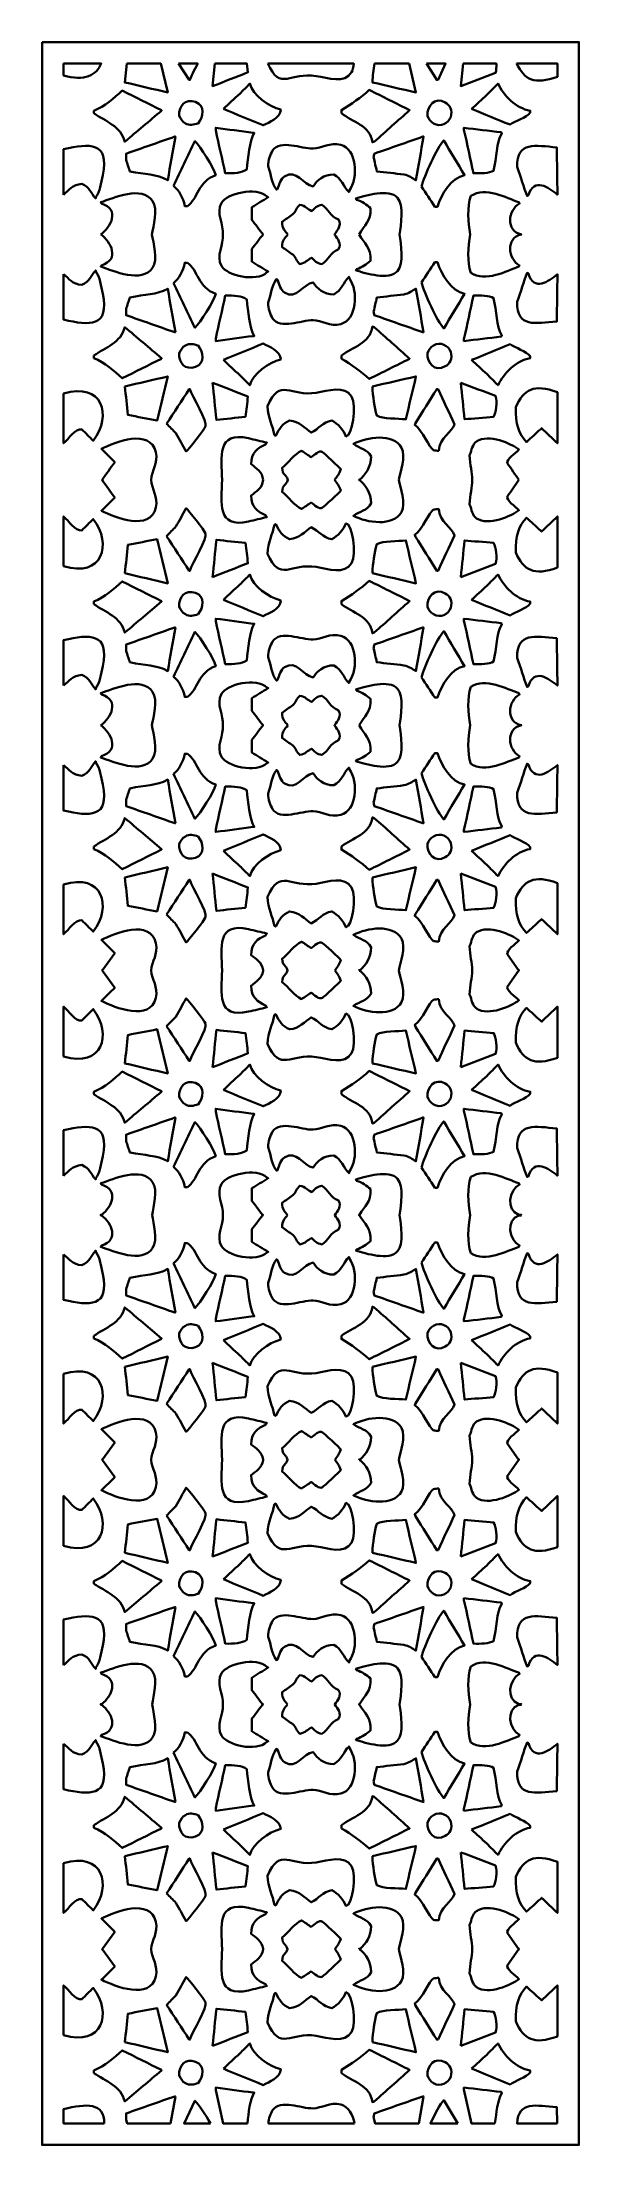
# Model space of a CAD drawing. Header units: centimetres. Extents: x -6.1 to -1.5, y -9 to 9.
import ezdxf

# ---------------------------------------------------------------- set-up
doc = ezdxf.new("R2010")
doc.units = ezdxf.units.CM
doc.header["$MEASUREMENT"] = 0
doc.layers.add('layer 1', color=7, linetype='Continuous')

msp = doc.modelspace()

# ---------------------------------------------------------------- linework, layer by layer
at = {"layer": 'layer 1', "color": 250, "lineweight": 30}
for points, knots in [([(-6.09161, 9.00077), (-6.09161, 9.00077), (-1.49954, 9.00077), (-1.49954, 9.00077), (-1.49954, 9.00077), (-1.49954, 9.00077), (-1.49954, -9.00021), (-1.49954, -9.00021), (-1.49954, -9.00021), (-1.49954, -9.00021), (-6.09161, -9.00021), (-6.09161, -9.00021), (-6.09161, -9.00021), (-6.09161, -9.00021), (-6.09161, 9.00077), (-6.09161, 9.00077)], [0, 0, 0, 0, 0.2, 0.2, 0.2, 0.2, 0.4, 0.4, 0.4, 0.4, 0.6, 0.6, 0.6, 0.6, 1, 1, 1, 1]), ([(-5.90793, 8.81708), (-5.90793, 8.81708), (-5.58621, 8.81708), (-5.58621, 8.81708), (-5.58621, 8.81708), (-5.62233, 8.71939), (-5.72971, 8.66267), (-5.90793, 8.71508), (-5.90793, 8.71508), (-5.90793, 8.71508), (-5.90793, 8.81708), (-5.90793, 8.81708)], [0, 0, 0, 0, 0.25, 0.25, 0.25, 0.25, 0.5, 0.5, 0.5, 0.5, 1, 1, 1, 1]), ([(-5.36597, 8.81708), (-5.36597, 8.81708), (-5.07675, 8.81708), (-5.07675, 8.81708), (-5.07675, 8.81708), (-5.07675, 8.81708), (-5.01653, 8.56925), (-5.01653, 8.56925), (-5.01653, 8.56925), (-5.13898, 8.59804), (-5.26145, 8.62685), (-5.3839, 8.65566), (-5.3839, 8.65566), (-5.3839, 8.65566), (-5.36597, 8.81708), (-5.36597, 8.81708)], [0, 0, 0, 0, 0.2, 0.2, 0.2, 0.2, 0.4, 0.4, 0.4, 0.4, 0.6, 0.6, 0.6, 0.6, 1, 1, 1, 1]), ([(-4.92439, 8.81708), (-4.92439, 8.81708), (-4.76076, 8.81708), (-4.76076, 8.81708), (-4.76076, 8.81708), (-4.78983, 8.75924), (-4.8188, 8.70356), (-4.82743, 8.67727), (-4.82743, 8.67727), (-4.82925, 8.67727), (-4.83104, 8.67727), (-4.83285, 8.67727), (-4.83285, 8.67727), (-4.83285, 8.67727), (-4.92439, 8.81708), (-4.92439, 8.81708)], [0, 0, 0, 0, 0.2, 0.2, 0.2, 0.2, 0.4, 0.4, 0.4, 0.4, 0.6, 0.6, 0.6, 0.6, 1, 1, 1, 1]), ([(-4.61326, 8.81708), (-4.61326, 8.81708), (-4.3398, 8.81708), (-4.3398, 8.81708), (-4.3398, 8.81708), (-4.3398, 8.81708), (-4.33041, 8.74208), (-4.33041, 8.74208), (-4.33041, 8.74208), (-4.43125, 8.70249), (-4.53211, 8.66286), (-4.63296, 8.62325), (-4.63296, 8.62325), (-4.63296, 8.62325), (-4.61326, 8.81708), (-4.61326, 8.81708)], [0, 0, 0, 0, 0.2, 0.2, 0.2, 0.2, 0.4, 0.4, 0.4, 0.4, 0.6, 0.6, 0.6, 0.6, 1, 1, 1, 1]), ([(-4.54111, 8.42881), (-4.42767, 8.382), (-4.31419, 8.33518), (-4.20075, 8.28838), (-4.20075, 8.28838), (-4.14897, 8.31364), (-4.05407, 8.35071), (-4.04949, 8.42341), (-4.04949, 8.42341), (-4.15345, 8.44838), (-4.28764, 8.54634), (-4.31422, 8.64485), (-4.31422, 8.64485), (-4.34301, 8.61605), (-4.37183, 8.58723), (-4.40064, 8.55844), (-4.40064, 8.55844), (-4.44746, 8.51524), (-4.49429, 8.47201), (-4.54111, 8.42881)], [0, 0, 0, 0, 0.16666667, 0.16666667, 0.16666667, 0.16666667, 0.33333333, 0.33333333, 0.33333333, 0.33333333, 0.5, 0.5, 0.5, 0.5, 0.66666667, 0.66666667, 0.66666667, 0.66666667, 1, 1, 1, 1]), ([(-4.16036, 8.81708), (-4.16036, 8.81708), (-3.42604, 8.81708), (-3.42604, 8.81708), (-3.42604, 8.81708), (-3.42833, 8.78583), (-3.43415, 8.75905), (-3.44443, 8.74208), (-3.44443, 8.74208), (-3.50496, 8.64211), (-3.64507, 8.69294), (-3.74695, 8.70967), (-3.74695, 8.70967), (-3.96443, 8.7454), (-4.05712, 8.57683), (-4.16036, 8.81708)], [0, 0, 0, 0, 0.2, 0.2, 0.2, 0.2, 0.4, 0.4, 0.4, 0.4, 0.6, 0.6, 0.6, 0.6, 1, 1, 1, 1]), ([(-3.24792, 8.81708), (-3.24792, 8.81708), (-2.95171, 8.81708), (-2.95171, 8.81708), (-2.95171, 8.81708), (-2.95171, 8.81708), (-2.89336, 8.56925), (-2.89336, 8.56925), (-2.89336, 8.56925), (-3.01761, 8.59804), (-3.14188, 8.62685), (-3.26613, 8.65566), (-3.26613, 8.65566), (-3.26343, 8.70967), (-3.25711, 8.76559), (-3.24792, 8.81708)], [0, 0, 0, 0, 0.2, 0.2, 0.2, 0.2, 0.4, 0.4, 0.4, 0.4, 0.6, 0.6, 0.6, 0.6, 1, 1, 1, 1]), ([(-2.80315, 8.81708), (-2.80315, 8.81708), (-2.63935, 8.81708), (-2.63935, 8.81708), (-2.63935, 8.81708), (-2.63935, 8.81708), (-2.70428, 8.67727), (-2.70428, 8.67727), (-2.70428, 8.67727), (-2.70788, 8.67727), (-2.71148, 8.67727), (-2.71508, 8.67727), (-2.71508, 8.67727), (-2.71508, 8.67727), (-2.80315, 8.81708), (-2.80315, 8.81708)], [0, 0, 0, 0, 0.2, 0.2, 0.2, 0.2, 0.4, 0.4, 0.4, 0.4, 0.6, 0.6, 0.6, 0.6, 1, 1, 1, 1]), ([(-2.48975, 8.81708), (-2.48975, 8.81708), (-2.20593, 8.81708), (-2.20593, 8.81708), (-2.20593, 8.81708), (-2.20426, 8.78781), (-2.20609, 8.75837), (-2.21265, 8.73668), (-2.21265, 8.73668), (-2.31169, 8.69889), (-2.41075, 8.66105), (-2.50979, 8.62325), (-2.50979, 8.62325), (-2.50979, 8.62325), (-2.48975, 8.81708), (-2.48975, 8.81708)], [0, 0, 0, 0, 0.2, 0.2, 0.2, 0.2, 0.4, 0.4, 0.4, 0.4, 0.6, 0.6, 0.6, 0.6, 1, 1, 1, 1]), ([(-2.41794, 8.42881), (-2.30812, 8.38381), (-2.19824, 8.33879), (-2.0884, 8.29379), (-2.0884, 8.29379), (-2.04442, 8.32542), (-1.94955, 8.35329), (-1.91552, 8.39641), (-1.91552, 8.39641), (-1.91552, 8.40181), (-1.91552, 8.40721), (-1.91552, 8.41261), (-1.91552, 8.41261), (-2.04027, 8.43465), (-2.14282, 8.54285), (-2.19104, 8.64485), (-2.19104, 8.64485), (-2.22346, 8.61245), (-2.25588, 8.58004), (-2.28829, 8.54764), (-2.28829, 8.54764), (-2.33149, 8.50803), (-2.37473, 8.46841), (-2.41794, 8.42881)], [0, 0, 0, 0, 0.14285714, 0.14285714, 0.14285714, 0.14285714, 0.28571429, 0.28571429, 0.28571429, 0.28571429, 0.42857143, 0.42857143, 0.42857143, 0.42857143, 0.57142857, 0.57142857, 0.57142857, 0.57142857, 0.71428571, 0.71428571, 0.71428571, 0.71428571, 1, 1, 1, 1]), ([(-2.03217, 8.81708), (-2.03217, 8.81708), (-1.68322, 8.81708), (-1.68322, 8.81708), (-1.68322, 8.81708), (-1.68322, 8.81708), (-1.68322, 8.70427), (-1.68322, 8.70427), (-1.68322, 8.70427), (-1.87704, 8.63402), (-1.96615, 8.67661), (-2.03217, 8.81708)], [0, 0, 0, 0, 0.25, 0.25, 0.25, 0.25, 0.5, 0.5, 0.5, 0.5, 1, 1, 1, 1]), ([(-5.64863, 8.39101), (-5.55093, 8.32292), (-5.41579, 8.27981), (-5.3839, 8.14796), (-5.3839, 8.14796), (-5.27946, 8.23616), (-5.175, 8.32439), (-5.07056, 8.41261), (-5.07056, 8.41261), (-5.07056, 8.41441), (-5.07056, 8.41621), (-5.07056, 8.41801), (-5.07056, 8.41801), (-5.1822, 8.47382), (-5.29386, 8.52964), (-5.4055, 8.58544), (-5.4055, 8.58544), (-5.47696, 8.52092), (-5.55257, 8.45217), (-5.64863, 8.41261), (-5.64863, 8.41261), (-5.64863, 8.40541), (-5.64863, 8.39821), (-5.64863, 8.39101)], [0, 0, 0, 0, 0.14285714, 0.14285714, 0.14285714, 0.14285714, 0.28571429, 0.28571429, 0.28571429, 0.28571429, 0.42857143, 0.42857143, 0.42857143, 0.42857143, 0.57142857, 0.57142857, 0.57142857, 0.57142857, 0.71428571, 0.71428571, 0.71428571, 0.71428571, 1, 1, 1, 1]), ([(-4.91928, 8.3694), (-4.90187, 8.341), (-4.8969, 8.31938), (-4.86527, 8.30458), (-4.86527, 8.30458), (-4.82999, 8.28266), (-4.79576, 8.29324), (-4.7572, 8.30458), (-4.7572, 8.30458), (-4.7112, 8.36098), (-4.69245, 8.45552), (-4.77882, 8.48823), (-4.77882, 8.48823), (-4.86936, 8.51743), (-4.92325, 8.45652), (-4.91928, 8.3694)], [0, 0, 0, 0, 0.2, 0.2, 0.2, 0.2, 0.4, 0.4, 0.4, 0.4, 0.6, 0.6, 0.6, 0.6, 1, 1, 1, 1]), ([(-3.53084, 8.39101), (-3.43879, 8.31848), (-3.28432, 8.28611), (-3.26613, 8.14254), (-3.26613, 8.14254), (-3.26073, 8.14436), (-3.25533, 8.14615), (-3.24993, 8.14796), (-3.24993, 8.14796), (-3.14909, 8.23797), (-3.04823, 8.328), (-2.94738, 8.41801), (-2.94738, 8.41801), (-3.06263, 8.47561), (-3.17791, 8.53324), (-3.29315, 8.59086), (-3.29315, 8.59086), (-3.36463, 8.52666), (-3.44466, 8.46798), (-3.53084, 8.41801), (-3.53084, 8.41801), (-3.53084, 8.409), (-3.53084, 8.40001), (-3.53084, 8.39101)], [0, 0, 0, 0, 0.14285714, 0.14285714, 0.14285714, 0.14285714, 0.28571429, 0.28571429, 0.28571429, 0.28571429, 0.42857143, 0.42857143, 0.42857143, 0.42857143, 0.57142857, 0.57142857, 0.57142857, 0.57142857, 0.71428571, 0.71428571, 0.71428571, 0.71428571, 1, 1, 1, 1]), ([(-2.79611, 8.3694), (-2.7787, 8.341), (-2.77374, 8.31938), (-2.7421, 8.30458), (-2.7421, 8.30458), (-2.68309, 8.26735), (-2.61549, 8.30706), (-2.59623, 8.3586), (-2.59623, 8.3586), (-2.57912, 8.41715), (-2.60375, 8.46497), (-2.64485, 8.48282), (-2.64485, 8.48282), (-2.72919, 8.53564), (-2.80023, 8.45288), (-2.79611, 8.3694)], [0, 0, 0, 0, 0.2, 0.2, 0.2, 0.2, 0.4, 0.4, 0.4, 0.4, 0.6, 0.6, 0.6, 0.6, 1, 1, 1, 1]), ([(-5.90793, 7.69425), (-5.85872, 7.73256), (-5.83456, 7.77969), (-5.75127, 7.78608), (-5.75127, 7.78608), (-5.68217, 7.75687), (-5.67856, 7.71003), (-5.63241, 7.66184), (-5.63241, 7.66184), (-5.63241, 7.66544), (-5.63241, 7.66904), (-5.63241, 7.67265), (-5.63241, 7.67265), (-5.59587, 7.71966), (-5.58766, 7.79386), (-5.57297, 7.86169), (-5.57297, 7.86169), (-5.51158, 8.14526), (-5.68537, 8.13592), (-5.90793, 8.08314), (-5.90793, 8.08314), (-5.90793, 7.95352), (-5.90793, 7.82386), (-5.90793, 7.69425)], [0, 0, 0, 0, 0.14285714, 0.14285714, 0.14285714, 0.14285714, 0.28571429, 0.28571429, 0.28571429, 0.28571429, 0.42857143, 0.42857143, 0.42857143, 0.42857143, 0.57142857, 0.57142857, 0.57142857, 0.57142857, 0.71428571, 0.71428571, 0.71428571, 0.71428571, 1, 1, 1, 1]), ([(-5.3731, 7.99132), (-5.3623, 7.95891), (-5.35148, 7.9265), (-5.34068, 7.89409), (-5.34068, 7.89409), (-5.21045, 7.8643), (-5.11487, 7.87335), (-5.01653, 7.81848), (-5.01653, 7.81848), (-4.99493, 7.94269), (-4.97331, 8.06694), (-4.95169, 8.19115), (-4.95169, 8.19115), (-4.95349, 8.19115), (-4.9553, 8.19115), (-4.95711, 8.19115), (-4.95711, 8.19115), (-5.09575, 8.14254), (-5.23445, 8.09393), (-5.3731, 8.04533), (-5.3731, 8.04533), (-5.3731, 8.02734), (-5.3731, 8.00931), (-5.3731, 7.99132)], [0, 0, 0, 0, 0.14285714, 0.14285714, 0.14285714, 0.14285714, 0.28571429, 0.28571429, 0.28571429, 0.28571429, 0.42857143, 0.42857143, 0.42857143, 0.42857143, 0.57142857, 0.57142857, 0.57142857, 0.57142857, 0.71428571, 0.71428571, 0.71428571, 0.71428571, 1, 1, 1, 1]), ([(-4.96791, 7.76987), (-4.91753, 7.73116), (-4.88709, 7.66983), (-4.87066, 7.59703), (-4.87066, 7.59703), (-4.86346, 7.59703), (-4.85626, 7.59703), (-4.84905, 7.59703), (-4.84905, 7.59703), (-4.76026, 7.6538), (-4.75533, 7.81222), (-4.60594, 7.86169), (-4.60594, 7.86169), (-4.62174, 7.92453), (-4.73947, 8.11153), (-4.78423, 8.15335), (-4.78423, 8.15335), (-4.84544, 8.02554), (-4.90669, 7.89768), (-4.96791, 7.76987)], [0, 0, 0, 0, 0.16666667, 0.16666667, 0.16666667, 0.16666667, 0.33333333, 0.33333333, 0.33333333, 0.33333333, 0.5, 0.5, 0.5, 0.5, 0.66666667, 0.66666667, 0.66666667, 0.66666667, 1, 1, 1, 1]), ([(-4.60594, 8.24517), (-4.57893, 8.12276), (-4.55192, 8.00031), (-4.5249, 7.8779), (-4.5249, 7.8779), (-4.45164, 7.87538), (-4.38175, 7.88062), (-4.34121, 7.9103), (-4.34121, 7.9103), (-4.32855, 8.01153), (-4.32063, 8.15129), (-4.27638, 8.22356), (-4.27638, 8.22356), (-4.28, 8.22356), (-4.2836, 8.22356), (-4.28718, 8.22356), (-4.28718, 8.22356), (-4.39344, 8.23797), (-4.4997, 8.25237), (-4.60594, 8.26679), (-4.60594, 8.26679), (-4.60594, 8.25957), (-4.60594, 8.25237), (-4.60594, 8.24517)], [0, 0, 0, 0, 0.14285714, 0.14285714, 0.14285714, 0.14285714, 0.28571429, 0.28571429, 0.28571429, 0.28571429, 0.42857143, 0.42857143, 0.42857143, 0.42857143, 0.57142857, 0.57142857, 0.57142857, 0.57142857, 0.71428571, 0.71428571, 0.71428571, 0.71428571, 1, 1, 1, 1]), ([(-4.15754, 7.9373), (-4.12886, 7.86526), (-4.13028, 7.7919), (-4.08731, 7.73745), (-4.08731, 7.73745), (-4.08371, 7.73925), (-4.08009, 7.74106), (-4.07649, 7.74287), (-4.07649, 7.74287), (-4.06645, 7.78043), (-4.04871, 7.83329), (-4.01707, 7.8509), (-4.01707, 7.8509), (-3.91922, 7.91916), (-3.85458, 7.77674), (-3.77397, 7.76446), (-3.77397, 7.76446), (-3.73591, 7.8173), (-3.68781, 7.86763), (-3.59569, 7.86708), (-3.59569, 7.86708), (-3.52617, 7.83107), (-3.51701, 7.76754), (-3.46603, 7.71586), (-3.46603, 7.71586), (-3.46603, 7.71946), (-3.46603, 7.72305), (-3.46603, 7.72666), (-3.46603, 7.72666), (-3.38004, 7.8439), (-3.40184, 8.08543), (-3.53626, 8.12095), (-3.53626, 8.12095), (-3.62862, 8.14534), (-3.69804, 8.09025), (-3.77397, 8.08854), (-3.77397, 8.08854), (-3.87584, 8.08623), (-4.05067, 8.17109), (-4.11972, 8.07234), (-4.11972, 8.07234), (-4.14151, 8.03687), (-4.15627, 7.99047), (-4.15754, 7.9373)], [0, 0, 0, 0, 0.08333333, 0.08333333, 0.08333333, 0.08333333, 0.16666667, 0.16666667, 0.16666667, 0.16666667, 0.25, 0.25, 0.25, 0.25, 0.33333333, 0.33333333, 0.33333333, 0.33333333, 0.41666667, 0.41666667, 0.41666667, 0.41666667, 0.5, 0.5, 0.5, 0.5, 0.58333333, 0.58333333, 0.58333333, 0.58333333, 0.66666667, 0.66666667, 0.66666667, 0.66666667, 0.75, 0.75, 0.75, 0.75, 0.83333333, 0.83333333, 0.83333333, 0.83333333, 1, 1, 1, 1]), ([(-3.25533, 8.01292), (-3.24634, 7.97332), (-3.23732, 7.9337), (-3.22831, 7.89409), (-3.22831, 7.89409), (-3.15089, 7.88509), (-3.07345, 7.8761), (-2.99601, 7.86708), (-2.99601, 7.86708), (-2.95352, 7.85839), (-2.92557, 7.83613), (-2.89336, 7.81848), (-2.89336, 7.81848), (-2.87175, 7.94269), (-2.85014, 8.06694), (-2.82854, 8.19115), (-2.82854, 8.19115), (-2.83033, 8.19115), (-2.83214, 8.19115), (-2.83393, 8.19115), (-2.83393, 8.19115), (-2.97258, 8.14254), (-3.11128, 8.09393), (-3.24993, 8.04533), (-3.24993, 8.04533), (-3.25172, 8.03452), (-3.25353, 8.02372), (-3.25533, 8.01292)], [0, 0, 0, 0, 0.125, 0.125, 0.125, 0.125, 0.25, 0.25, 0.25, 0.25, 0.375, 0.375, 0.375, 0.375, 0.5, 0.5, 0.5, 0.5, 0.625, 0.625, 0.625, 0.625, 0.75, 0.75, 0.75, 0.75, 1, 1, 1, 1]), ([(-2.84475, 7.76446), (-2.80693, 7.70686), (-2.76911, 7.64924), (-2.7313, 7.59163), (-2.7313, 7.59163), (-2.72408, 7.59163), (-2.71688, 7.59163), (-2.70968, 7.59163), (-2.70968, 7.59163), (-2.67765, 7.6978), (-2.59339, 7.83963), (-2.47737, 7.86169), (-2.47737, 7.86169), (-2.5368, 7.9607), (-2.59623, 8.05975), (-2.65566, 8.15875), (-2.65566, 8.15875), (-2.70949, 8.10246), (-2.82609, 7.84892), (-2.84475, 7.76446)], [0, 0, 0, 0, 0.16666667, 0.16666667, 0.16666667, 0.16666667, 0.33333333, 0.33333333, 0.33333333, 0.33333333, 0.5, 0.5, 0.5, 0.5, 0.66666667, 0.66666667, 0.66666667, 0.66666667, 1, 1, 1, 1]), ([(-2.48277, 8.25058), (-2.45577, 8.12636), (-2.42876, 8.00209), (-2.40174, 7.8779), (-2.40174, 7.8779), (-2.34098, 7.87599), (-2.26637, 7.87685), (-2.22886, 7.89949), (-2.22886, 7.89949), (-2.20288, 8.01168), (-2.20767, 8.13815), (-2.15863, 8.21816), (-2.15863, 8.21816), (-2.16043, 8.22176), (-2.16223, 8.22538), (-2.16403, 8.22896), (-2.16403, 8.22896), (-2.27027, 8.24157), (-2.37654, 8.25417), (-2.48277, 8.26679), (-2.48277, 8.26679), (-2.48277, 8.26137), (-2.48277, 8.25597), (-2.48277, 8.25058)], [0, 0, 0, 0, 0.14285714, 0.14285714, 0.14285714, 0.14285714, 0.28571429, 0.28571429, 0.28571429, 0.28571429, 0.42857143, 0.42857143, 0.42857143, 0.42857143, 0.57142857, 0.57142857, 0.57142857, 0.57142857, 0.71428571, 0.71428571, 0.71428571, 0.71428571, 1, 1, 1, 1]), ([(-2.02897, 7.9319), (-1.99357, 7.84295), (-1.97316, 7.75837), (-1.94252, 7.68345), (-1.94252, 7.68345), (-1.93893, 7.68525), (-1.93533, 7.68705), (-1.93172, 7.68885), (-1.93172, 7.68885), (-1.88064, 7.8462), (-1.75976, 7.75658), (-1.68322, 7.69425), (-1.68322, 7.69425), (-1.68501, 7.82928), (-1.68681, 7.96432), (-1.68861, 8.09934), (-1.68861, 8.09934), (-1.87248, 8.11362), (-2.03273, 8.15575), (-2.02897, 7.9319)], [0, 0, 0, 0, 0.16666667, 0.16666667, 0.16666667, 0.16666667, 0.33333333, 0.33333333, 0.33333333, 0.33333333, 0.5, 0.5, 0.5, 0.5, 0.66666667, 0.66666667, 0.66666667, 0.66666667, 1, 1, 1, 1]), ([(-5.58919, 7.35398), (-5.50175, 7.41745), (-5.42349, 7.56751), (-5.58378, 7.61863), (-5.58378, 7.61863), (-5.58559, 7.62225), (-5.58738, 7.62584), (-5.58919, 7.62944), (-5.58919, 7.62944), (-5.48054, 7.66623), (-5.23736, 7.77535), (-5.14619, 7.64024), (-5.14619, 7.64024), (-5.09708, 7.56747), (-5.14048, 7.42371), (-5.15159, 7.35398), (-5.15159, 7.35398), (-5.14048, 7.28423), (-5.09708, 7.14049), (-5.14619, 7.06771), (-5.14619, 7.06771), (-5.23736, 6.93261), (-5.48054, 7.04171), (-5.58919, 7.07851), (-5.58919, 7.07851), (-5.58738, 7.08211), (-5.58559, 7.08571), (-5.58378, 7.08932), (-5.58378, 7.08932), (-5.42349, 7.14045), (-5.50175, 7.29049), (-5.58919, 7.35398)], [0, 0, 0, 0, 0.11111111, 0.11111111, 0.11111111, 0.11111111, 0.22222222, 0.22222222, 0.22222222, 0.22222222, 0.33333333, 0.33333333, 0.33333333, 0.33333333, 0.44444444, 0.44444444, 0.44444444, 0.44444444, 0.55555556, 0.55555556, 0.55555556, 0.55555556, 0.66666667, 0.66666667, 0.66666667, 0.66666667, 0.77777778, 0.77777778, 0.77777778, 0.77777778, 1, 1, 1, 1]), ([(-4.54651, 7.35398), (-4.53498, 7.43764), (-4.6075, 7.53583), (-4.55731, 7.62404), (-4.55731, 7.62404), (-4.51181, 7.70402), (-4.2607, 7.76669), (-4.16834, 7.67805), (-4.16834, 7.67805), (-4.16474, 7.67625), (-4.16113, 7.67445), (-4.15754, 7.67265), (-4.15754, 7.67265), (-4.20435, 7.64384), (-4.25118, 7.61503), (-4.298, 7.58623), (-4.298, 7.58623), (-4.298, 7.55023), (-4.298, 7.51421), (-4.298, 7.4782), (-4.298, 7.4782), (-4.26559, 7.4422), (-4.23317, 7.38998), (-4.20075, 7.35398), (-4.20075, 7.35398), (-4.23317, 7.31797), (-4.26559, 7.26576), (-4.298, 7.22975), (-4.298, 7.22975), (-4.298, 7.19374), (-4.298, 7.15773), (-4.298, 7.12172), (-4.298, 7.12172), (-4.25118, 7.09292), (-4.20435, 7.0641), (-4.15754, 7.0353), (-4.15754, 7.0353), (-4.16113, 7.0335), (-4.16474, 7.0317), (-4.16834, 7.02989), (-4.16834, 7.02989), (-4.2607, 6.94126), (-4.51181, 7.00394), (-4.55731, 7.08391), (-4.55731, 7.08391), (-4.6075, 7.17212), (-4.53498, 7.27031), (-4.54651, 7.35398)], [0, 0, 0, 0, 0.07692308, 0.07692308, 0.07692308, 0.07692308, 0.15384615, 0.15384615, 0.15384615, 0.15384615, 0.23076923, 0.23076923, 0.23076923, 0.23076923, 0.30769231, 0.30769231, 0.30769231, 0.30769231, 0.38461538, 0.38461538, 0.38461538, 0.38461538, 0.46153846, 0.46153846, 0.46153846, 0.46153846, 0.53846154, 0.53846154, 0.53846154, 0.53846154, 0.61538462, 0.61538462, 0.61538462, 0.61538462, 0.69230769, 0.69230769, 0.69230769, 0.69230769, 0.76923077, 0.76923077, 0.76923077, 0.76923077, 0.84615385, 0.84615385, 0.84615385, 0.84615385, 1, 1, 1, 1]), ([(-3.37958, 7.35398), (-3.3371, 7.43341), (-3.27562, 7.46216), (-3.28235, 7.58082), (-3.28235, 7.58082), (-3.31806, 7.60799), (-3.35235, 7.63634), (-3.40119, 7.65104), (-3.40119, 7.65104), (-3.40299, 7.65464), (-3.4048, 7.65824), (-3.4066, 7.66184), (-3.4066, 7.66184), (-3.32593, 7.68588), (-3.12279, 7.75024), (-3.05004, 7.66725), (-3.05004, 7.66725), (-2.99639, 7.60606), (-3.02189, 7.43625), (-3.03383, 7.35398), (-3.03383, 7.35398), (-3.02189, 7.2717), (-2.99639, 7.10189), (-3.05004, 7.0407), (-3.05004, 7.0407), (-3.12279, 6.95771), (-3.32593, 7.02207), (-3.4066, 7.0461), (-3.4066, 7.0461), (-3.4048, 7.0497), (-3.40299, 7.05332), (-3.40119, 7.05692), (-3.40119, 7.05692), (-3.35235, 7.0716), (-3.31806, 7.09995), (-3.28235, 7.12712), (-3.28235, 7.12712), (-3.27562, 7.24579), (-3.3371, 7.27454), (-3.37958, 7.35398)], [0, 0, 0, 0, 0.09090909, 0.09090909, 0.09090909, 0.09090909, 0.18181818, 0.18181818, 0.18181818, 0.18181818, 0.27272727, 0.27272727, 0.27272727, 0.27272727, 0.36363636, 0.36363636, 0.36363636, 0.36363636, 0.45454545, 0.45454545, 0.45454545, 0.45454545, 0.54545455, 0.54545455, 0.54545455, 0.54545455, 0.63636364, 0.63636364, 0.63636364, 0.63636364, 0.72727273, 0.72727273, 0.72727273, 0.72727273, 0.81818182, 0.81818182, 0.81818182, 0.81818182, 1, 1, 1, 1]), ([(-2.42876, 7.35398), (-2.44642, 7.4609), (-2.45791, 7.587), (-2.42335, 7.68345), (-2.42335, 7.68345), (-2.29903, 7.76648), (-2.11918, 7.6651), (-2.01275, 7.62944), (-2.01275, 7.62944), (-2.01096, 7.62584), (-2.00915, 7.62225), (-2.00736, 7.61863), (-2.00736, 7.61863), (-2.10627, 7.56619), (-2.1287, 7.38144), (-1.99115, 7.35398), (-1.99115, 7.35398), (-2.1287, 7.3265), (-2.10627, 7.14176), (-2.00736, 7.08932), (-2.00736, 7.08932), (-2.00915, 7.08571), (-2.01096, 7.08211), (-2.01275, 7.07851), (-2.01275, 7.07851), (-2.11918, 7.04286), (-2.29903, 6.94146), (-2.42335, 7.02451), (-2.42335, 7.02451), (-2.45791, 7.12094), (-2.44642, 7.24705), (-2.42876, 7.35398)], [0, 0, 0, 0, 0.11111111, 0.11111111, 0.11111111, 0.11111111, 0.22222222, 0.22222222, 0.22222222, 0.22222222, 0.33333333, 0.33333333, 0.33333333, 0.33333333, 0.44444444, 0.44444444, 0.44444444, 0.44444444, 0.55555556, 0.55555556, 0.55555556, 0.55555556, 0.66666667, 0.66666667, 0.66666667, 0.66666667, 0.77777778, 0.77777778, 0.77777778, 0.77777778, 1, 1, 1, 1]), ([(-3.99006, 7.35398), (-4.01523, 7.38674), (-4.03874, 7.40147), (-4.03869, 7.46199), (-4.03869, 7.46199), (-4.00806, 7.4836), (-3.97745, 7.50522), (-3.94685, 7.52681), (-3.94685, 7.52681), (-3.9212, 7.54812), (-3.91401, 7.58577), (-3.88741, 7.60783), (-3.88741, 7.60783), (-3.8336, 7.59974), (-3.82693, 7.57037), (-3.78477, 7.55381), (-3.78477, 7.55381), (-3.75678, 7.57707), (-3.74493, 7.60155), (-3.69833, 7.60783), (-3.69833, 7.60783), (-3.63744, 7.57345), (-3.63294, 7.50817), (-3.55787, 7.4836), (-3.55787, 7.4836), (-3.52426, 7.4287), (-3.56507, 7.39516), (-3.59029, 7.35398), (-3.59029, 7.35398), (-3.56507, 7.31279), (-3.52426, 7.27926), (-3.55787, 7.22435), (-3.55787, 7.22435), (-3.63294, 7.1998), (-3.63744, 7.13449), (-3.69833, 7.10013), (-3.69833, 7.10013), (-3.74493, 7.10639), (-3.75678, 7.13087), (-3.78477, 7.15413), (-3.78477, 7.15413), (-3.82693, 7.13758), (-3.8336, 7.1082), (-3.88741, 7.10013), (-3.88741, 7.10013), (-3.91401, 7.12219), (-3.9212, 7.15982), (-3.94685, 7.18114), (-3.94685, 7.18114), (-3.97745, 7.20273), (-4.00806, 7.22435), (-4.03869, 7.24595), (-4.03869, 7.24595), (-4.03874, 7.30648), (-4.01523, 7.3212), (-3.99006, 7.35398)], [0, 0, 0, 0, 0.06666667, 0.06666667, 0.06666667, 0.06666667, 0.13333333, 0.13333333, 0.13333333, 0.13333333, 0.2, 0.2, 0.2, 0.2, 0.26666667, 0.26666667, 0.26666667, 0.26666667, 0.33333333, 0.33333333, 0.33333333, 0.33333333, 0.4, 0.4, 0.4, 0.4, 0.46666667, 0.46666667, 0.46666667, 0.46666667, 0.53333333, 0.53333333, 0.53333333, 0.53333333, 0.6, 0.6, 0.6, 0.6, 0.66666667, 0.66666667, 0.66666667, 0.66666667, 0.73333333, 0.73333333, 0.73333333, 0.73333333, 0.8, 0.8, 0.8, 0.8, 0.86666667, 0.86666667, 0.86666667, 0.86666667, 1, 1, 1, 1]), ([(-5.90793, 7.01369), (-5.85872, 6.97539), (-5.83456, 6.92826), (-5.75127, 6.92188), (-5.75127, 6.92188), (-5.68217, 6.95108), (-5.67856, 6.99792), (-5.63241, 7.0461), (-5.63241, 7.0461), (-5.63241, 7.04251), (-5.63241, 7.0389), (-5.63241, 7.0353), (-5.63241, 7.0353), (-5.59587, 6.98829), (-5.58766, 6.9141), (-5.57297, 6.84627), (-5.57297, 6.84627), (-5.51158, 6.56268), (-5.68537, 6.57203), (-5.90793, 6.62482), (-5.90793, 6.62482), (-5.90793, 6.75443), (-5.90793, 6.88409), (-5.90793, 7.01369)], [0, 0, 0, 0, 0.14285714, 0.14285714, 0.14285714, 0.14285714, 0.28571429, 0.28571429, 0.28571429, 0.28571429, 0.42857143, 0.42857143, 0.42857143, 0.42857143, 0.57142857, 0.57142857, 0.57142857, 0.57142857, 0.71428571, 0.71428571, 0.71428571, 0.71428571, 1, 1, 1, 1]), ([(-4.96791, 6.93809), (-4.91753, 6.9768), (-4.88709, 7.03811), (-4.87066, 7.11091), (-4.87066, 7.11091), (-4.86346, 7.11091), (-4.85626, 7.11091), (-4.84905, 7.11091), (-4.84905, 7.11091), (-4.76026, 7.05414), (-4.75533, 6.89574), (-4.60594, 6.84627), (-4.60594, 6.84627), (-4.62174, 6.78342), (-4.73947, 6.59642), (-4.78423, 6.5546), (-4.78423, 6.5546), (-4.84544, 6.68242), (-4.90669, 6.81027), (-4.96791, 6.93809)], [0, 0, 0, 0, 0.16666667, 0.16666667, 0.16666667, 0.16666667, 0.33333333, 0.33333333, 0.33333333, 0.33333333, 0.5, 0.5, 0.5, 0.5, 0.66666667, 0.66666667, 0.66666667, 0.66666667, 1, 1, 1, 1]), ([(-2.84475, 6.94349), (-2.80693, 7.00109), (-2.76911, 7.05872), (-2.7313, 7.11632), (-2.7313, 7.11632), (-2.72408, 7.11632), (-2.71688, 7.11632), (-2.70968, 7.11632), (-2.70968, 7.11632), (-2.67765, 7.01016), (-2.59339, 6.86831), (-2.47737, 6.84627), (-2.47737, 6.84627), (-2.5368, 6.74725), (-2.59623, 6.64821), (-2.65566, 6.5492), (-2.65566, 6.5492), (-2.70949, 6.60548), (-2.82609, 6.85903), (-2.84475, 6.94349)], [0, 0, 0, 0, 0.16666667, 0.16666667, 0.16666667, 0.16666667, 0.33333333, 0.33333333, 0.33333333, 0.33333333, 0.5, 0.5, 0.5, 0.5, 0.66666667, 0.66666667, 0.66666667, 0.66666667, 1, 1, 1, 1]), ([(-2.02897, 6.77604), (-1.99357, 6.865), (-1.97316, 6.94958), (-1.94252, 7.02451), (-1.94252, 7.02451), (-1.93893, 7.02269), (-1.93533, 7.0209), (-1.93172, 7.01909), (-1.93172, 7.01909), (-1.88064, 6.86174), (-1.75976, 6.95138), (-1.68322, 7.01369), (-1.68322, 7.01369), (-1.68501, 6.87868), (-1.68681, 6.74363), (-1.68861, 6.60861), (-1.68861, 6.60861), (-1.87248, 6.59434), (-2.03273, 6.55221), (-2.02897, 6.77604)], [0, 0, 0, 0, 0.16666667, 0.16666667, 0.16666667, 0.16666667, 0.33333333, 0.33333333, 0.33333333, 0.33333333, 0.5, 0.5, 0.5, 0.5, 0.66666667, 0.66666667, 0.66666667, 0.66666667, 1, 1, 1, 1]), ([(-5.3731, 6.71663), (-5.3623, 6.74904), (-5.35148, 6.78145), (-5.34068, 6.81385), (-5.34068, 6.81385), (-5.21045, 6.84365), (-5.11487, 6.8346), (-5.01653, 6.88947), (-5.01653, 6.88947), (-4.99493, 6.76525), (-4.97331, 6.64101), (-4.95169, 6.51679), (-4.95169, 6.51679), (-4.95349, 6.51679), (-4.9553, 6.51679), (-4.95711, 6.51679), (-4.95711, 6.51679), (-5.09575, 6.5654), (-5.23445, 6.61402), (-5.3731, 6.66262), (-5.3731, 6.66262), (-5.3731, 6.68062), (-5.3731, 6.69864), (-5.3731, 6.71663)], [0, 0, 0, 0, 0.14285714, 0.14285714, 0.14285714, 0.14285714, 0.28571429, 0.28571429, 0.28571429, 0.28571429, 0.42857143, 0.42857143, 0.42857143, 0.42857143, 0.57142857, 0.57142857, 0.57142857, 0.57142857, 0.71428571, 0.71428571, 0.71428571, 0.71428571, 1, 1, 1, 1]), ([(-4.15754, 6.77064), (-4.12886, 6.84269), (-4.13028, 6.91606), (-4.08731, 6.97049), (-4.08731, 6.97049), (-4.08371, 6.9687), (-4.08009, 6.96688), (-4.07649, 6.9651), (-4.07649, 6.9651), (-4.06645, 6.92753), (-4.04871, 6.87465), (-4.01707, 6.85705), (-4.01707, 6.85705), (-3.91922, 6.78879), (-3.85458, 6.93121), (-3.77397, 6.94349), (-3.77397, 6.94349), (-3.73591, 6.89065), (-3.68781, 6.84033), (-3.59569, 6.84086), (-3.59569, 6.84086), (-3.52617, 6.87688), (-3.51701, 6.94042), (-3.46603, 6.99209), (-3.46603, 6.99209), (-3.46603, 6.98849), (-3.46603, 6.9849), (-3.46603, 6.9813), (-3.46603, 6.9813), (-3.38004, 6.86404), (-3.40184, 6.62252), (-3.53626, 6.58699), (-3.53626, 6.58699), (-3.62862, 6.56261), (-3.69804, 6.61769), (-3.77397, 6.61941), (-3.77397, 6.61941), (-3.87584, 6.62173), (-4.05067, 6.53686), (-4.11972, 6.63562), (-4.11972, 6.63562), (-4.14151, 6.67109), (-4.15627, 6.71748), (-4.15754, 6.77064)], [0, 0, 0, 0, 0.08333333, 0.08333333, 0.08333333, 0.08333333, 0.16666667, 0.16666667, 0.16666667, 0.16666667, 0.25, 0.25, 0.25, 0.25, 0.33333333, 0.33333333, 0.33333333, 0.33333333, 0.41666667, 0.41666667, 0.41666667, 0.41666667, 0.5, 0.5, 0.5, 0.5, 0.58333333, 0.58333333, 0.58333333, 0.58333333, 0.66666667, 0.66666667, 0.66666667, 0.66666667, 0.75, 0.75, 0.75, 0.75, 0.83333333, 0.83333333, 0.83333333, 0.83333333, 1, 1, 1, 1]), ([(-3.25533, 6.69504), (-3.24634, 6.73462), (-3.23732, 6.77425), (-3.22831, 6.81385), (-3.22831, 6.81385), (-3.15089, 6.82286), (-3.07345, 6.83186), (-2.99601, 6.84086), (-2.99601, 6.84086), (-2.95352, 6.84955), (-2.92557, 6.87181), (-2.89336, 6.88947), (-2.89336, 6.88947), (-2.87175, 6.76525), (-2.85014, 6.64101), (-2.82854, 6.51679), (-2.82854, 6.51679), (-2.83033, 6.51679), (-2.83214, 6.51679), (-2.83393, 6.51679), (-2.83393, 6.51679), (-2.97258, 6.5654), (-3.11128, 6.61402), (-3.24993, 6.66262), (-3.24993, 6.66262), (-3.25172, 6.67343), (-3.25353, 6.68423), (-3.25533, 6.69504)], [0, 0, 0, 0, 0.125, 0.125, 0.125, 0.125, 0.25, 0.25, 0.25, 0.25, 0.375, 0.375, 0.375, 0.375, 0.5, 0.5, 0.5, 0.5, 0.625, 0.625, 0.625, 0.625, 0.75, 0.75, 0.75, 0.75, 1, 1, 1, 1]), ([(-4.60594, 6.46278), (-4.57893, 6.5852), (-4.55192, 6.70764), (-4.5249, 6.83006), (-4.5249, 6.83006), (-4.45164, 6.83256), (-4.38175, 6.82733), (-4.34121, 6.79765), (-4.34121, 6.79765), (-4.32855, 6.69643), (-4.32063, 6.55667), (-4.27638, 6.48438), (-4.27638, 6.48438), (-4.28, 6.48438), (-4.2836, 6.48438), (-4.28718, 6.48438), (-4.28718, 6.48438), (-4.39344, 6.46998), (-4.4997, 6.45557), (-4.60594, 6.44118), (-4.60594, 6.44118), (-4.60594, 6.44838), (-4.60594, 6.45557), (-4.60594, 6.46278)], [0, 0, 0, 0, 0.14285714, 0.14285714, 0.14285714, 0.14285714, 0.28571429, 0.28571429, 0.28571429, 0.28571429, 0.42857143, 0.42857143, 0.42857143, 0.42857143, 0.57142857, 0.57142857, 0.57142857, 0.57142857, 0.71428571, 0.71428571, 0.71428571, 0.71428571, 1, 1, 1, 1]), ([(-2.48277, 6.45738), (-2.45577, 6.58158), (-2.42876, 6.70585), (-2.40174, 6.83006), (-2.40174, 6.83006), (-2.34098, 6.83196), (-2.26637, 6.8311), (-2.22886, 6.80845), (-2.22886, 6.80845), (-2.20288, 6.69627), (-2.20767, 6.56979), (-2.15863, 6.48978), (-2.15863, 6.48978), (-2.16043, 6.48618), (-2.16223, 6.48257), (-2.16403, 6.47898), (-2.16403, 6.47898), (-2.27027, 6.46638), (-2.37654, 6.45378), (-2.48277, 6.44118), (-2.48277, 6.44118), (-2.48277, 6.44657), (-2.48277, 6.45197), (-2.48277, 6.45738)], [0, 0, 0, 0, 0.14285714, 0.14285714, 0.14285714, 0.14285714, 0.28571429, 0.28571429, 0.28571429, 0.28571429, 0.42857143, 0.42857143, 0.42857143, 0.42857143, 0.57142857, 0.57142857, 0.57142857, 0.57142857, 0.71428571, 0.71428571, 0.71428571, 0.71428571, 1, 1, 1, 1]), ([(-5.64863, 6.31694), (-5.55093, 6.38504), (-5.41579, 6.42814), (-5.3839, 6.55999), (-5.3839, 6.55999), (-5.27946, 6.47178), (-5.175, 6.38356), (-5.07056, 6.29535), (-5.07056, 6.29535), (-5.07056, 6.29355), (-5.07056, 6.29175), (-5.07056, 6.28993), (-5.07056, 6.28993), (-5.1822, 6.23414), (-5.29386, 6.1783), (-5.4055, 6.1225), (-5.4055, 6.1225), (-5.47696, 6.18703), (-5.55257, 6.25578), (-5.64863, 6.29535), (-5.64863, 6.29535), (-5.64863, 6.30254), (-5.64863, 6.30975), (-5.64863, 6.31694)], [0, 0, 0, 0, 0.14285714, 0.14285714, 0.14285714, 0.14285714, 0.28571429, 0.28571429, 0.28571429, 0.28571429, 0.42857143, 0.42857143, 0.42857143, 0.42857143, 0.57142857, 0.57142857, 0.57142857, 0.57142857, 0.71428571, 0.71428571, 0.71428571, 0.71428571, 1, 1, 1, 1]), ([(-3.53084, 6.31694), (-3.43879, 6.38946), (-3.28432, 6.42184), (-3.26613, 6.5654), (-3.26613, 6.5654), (-3.26073, 6.5636), (-3.25533, 6.5618), (-3.24993, 6.55999), (-3.24993, 6.55999), (-3.14909, 6.46998), (-3.04823, 6.37996), (-2.94738, 6.28993), (-2.94738, 6.28993), (-3.06263, 6.23233), (-3.17791, 6.17472), (-3.29315, 6.11711), (-3.29315, 6.11711), (-3.36463, 6.18129), (-3.44466, 6.23997), (-3.53084, 6.28993), (-3.53084, 6.28993), (-3.53084, 6.29895), (-3.53084, 6.30795), (-3.53084, 6.31694)], [0, 0, 0, 0, 0.14285714, 0.14285714, 0.14285714, 0.14285714, 0.28571429, 0.28571429, 0.28571429, 0.28571429, 0.42857143, 0.42857143, 0.42857143, 0.42857143, 0.57142857, 0.57142857, 0.57142857, 0.57142857, 0.71428571, 0.71428571, 0.71428571, 0.71428571, 1, 1, 1, 1]), ([(-4.91928, 6.33856), (-4.90187, 6.36695), (-4.8969, 6.38856), (-4.86527, 6.40336), (-4.86527, 6.40336), (-4.82999, 6.4253), (-4.79576, 6.41471), (-4.7572, 6.40336), (-4.7572, 6.40336), (-4.7112, 6.34698), (-4.69245, 6.25242), (-4.77882, 6.21973), (-4.77882, 6.21973), (-4.86936, 6.19051), (-4.92325, 6.25142), (-4.91928, 6.33856)], [0, 0, 0, 0, 0.2, 0.2, 0.2, 0.2, 0.4, 0.4, 0.4, 0.4, 0.6, 0.6, 0.6, 0.6, 1, 1, 1, 1]), ([(-4.54111, 6.27915), (-4.42767, 6.32595), (-4.31419, 6.37277), (-4.20075, 6.41957), (-4.20075, 6.41957), (-4.14897, 6.39431), (-4.05407, 6.35723), (-4.04949, 6.28453), (-4.04949, 6.28453), (-4.15345, 6.25957), (-4.28764, 6.16161), (-4.31422, 6.06309), (-4.31422, 6.06309), (-4.34301, 6.0919), (-4.37183, 6.12072), (-4.40064, 6.14951), (-4.40064, 6.14951), (-4.44746, 6.19271), (-4.49429, 6.23593), (-4.54111, 6.27915)], [0, 0, 0, 0, 0.16666667, 0.16666667, 0.16666667, 0.16666667, 0.33333333, 0.33333333, 0.33333333, 0.33333333, 0.5, 0.5, 0.5, 0.5, 0.66666667, 0.66666667, 0.66666667, 0.66666667, 1, 1, 1, 1]), ([(-2.79611, 6.33856), (-2.7787, 6.36695), (-2.77374, 6.38856), (-2.7421, 6.40336), (-2.7421, 6.40336), (-2.68309, 6.44061), (-2.61549, 6.40088), (-2.59623, 6.34935), (-2.59623, 6.34935), (-2.57912, 6.2908), (-2.60375, 6.24297), (-2.64485, 6.22513), (-2.64485, 6.22513), (-2.72919, 6.17231), (-2.80023, 6.25508), (-2.79611, 6.33856)], [0, 0, 0, 0, 0.2, 0.2, 0.2, 0.2, 0.4, 0.4, 0.4, 0.4, 0.6, 0.6, 0.6, 0.6, 1, 1, 1, 1]), ([(-2.41794, 6.27915), (-2.30812, 6.32414), (-2.19824, 6.36916), (-2.0884, 6.41417), (-2.0884, 6.41417), (-2.04442, 6.38252), (-1.94955, 6.35465), (-1.91552, 6.31154), (-1.91552, 6.31154), (-1.91552, 6.30614), (-1.91552, 6.30074), (-1.91552, 6.29535), (-1.91552, 6.29535), (-2.04027, 6.2733), (-2.14282, 6.1651), (-2.19104, 6.06309), (-2.19104, 6.06309), (-2.22346, 6.0955), (-2.25588, 6.1279), (-2.28829, 6.16031), (-2.28829, 6.16031), (-2.33149, 6.19991), (-2.37473, 6.23953), (-2.41794, 6.27915)], [0, 0, 0, 0, 0.14285714, 0.14285714, 0.14285714, 0.14285714, 0.28571429, 0.28571429, 0.28571429, 0.28571429, 0.42857143, 0.42857143, 0.42857143, 0.42857143, 0.57142857, 0.57142857, 0.57142857, 0.57142857, 0.71428571, 0.71428571, 0.71428571, 0.71428571, 1, 1, 1, 1]), ([(-5.3839, 6.05229), (-5.26145, 6.08109), (-5.13898, 6.1099), (-5.01653, 6.1387), (-5.01653, 6.1387), (-5.04714, 6.0127), (-5.07776, 5.88665), (-5.10837, 5.76062), (-5.10837, 5.76062), (-5.1912, 5.77683), (-5.27406, 5.79304), (-5.35688, 5.80924), (-5.35688, 5.80924), (-5.36588, 5.89025), (-5.3749, 5.97128), (-5.3839, 6.05229)], [0, 0, 0, 0, 0.2, 0.2, 0.2, 0.2, 0.4, 0.4, 0.4, 0.4, 0.6, 0.6, 0.6, 0.6, 1, 1, 1, 1]), ([(-4.16294, 5.88484), (-4.05865, 6.13403), (-3.96625, 5.96226), (-3.74695, 5.99828), (-3.74695, 5.99828), (-3.64507, 6.01502), (-3.50496, 6.06584), (-3.44443, 5.96588), (-3.44443, 5.96588), (-3.39884, 5.8906), (-3.44037, 5.62247), (-3.49304, 5.6256), (-3.49304, 5.6256), (-3.51464, 5.68153), (-3.56064, 5.73335), (-3.61189, 5.76062), (-3.61189, 5.76062), (-3.69622, 5.74723), (-3.72218, 5.68884), (-3.79017, 5.65801), (-3.79017, 5.65801), (-3.84704, 5.69459), (-3.88963, 5.75424), (-3.97386, 5.76062), (-3.97386, 5.76062), (-4.03649, 5.73483), (-4.06407, 5.68967), (-4.0927, 5.63099), (-4.0927, 5.63099), (-4.09631, 5.63279), (-4.09992, 5.63461), (-4.10352, 5.6364), (-4.10352, 5.6364), (-4.1202, 5.71972), (-4.1584, 5.78217), (-4.16294, 5.88484)], [0, 0, 0, 0, 0.1, 0.1, 0.1, 0.1, 0.2, 0.2, 0.2, 0.2, 0.3, 0.3, 0.3, 0.3, 0.4, 0.4, 0.4, 0.4, 0.5, 0.5, 0.5, 0.5, 0.6, 0.6, 0.6, 0.6, 0.7, 0.7, 0.7, 0.7, 0.8, 0.8, 0.8, 0.8, 1, 1, 1, 1]), ([(-3.26613, 6.05229), (-3.14188, 6.08109), (-3.01761, 6.1099), (-2.89336, 6.1387), (-2.89336, 6.1387), (-2.92218, 6.01629), (-2.95099, 5.89385), (-2.9798, 5.77143), (-2.9798, 5.77143), (-3.04898, 5.77932), (-3.17755, 5.77291), (-3.22831, 5.80383), (-3.22831, 5.80383), (-3.24811, 5.87411), (-3.2618, 5.96567), (-3.26613, 6.05229)], [0, 0, 0, 0, 0.2, 0.2, 0.2, 0.2, 0.4, 0.4, 0.4, 0.4, 0.6, 0.6, 0.6, 0.6, 1, 1, 1, 1]), ([(-5.90793, 5.99289), (-5.57472, 6.09086), (-5.48898, 5.80746), (-5.65402, 5.58778), (-5.65402, 5.58778), (-5.68644, 5.6202), (-5.71886, 5.65261), (-5.75127, 5.68501), (-5.75127, 5.68501), (-5.80908, 5.69562), (-5.8607, 5.60342), (-5.90793, 5.56618), (-5.90793, 5.56618), (-5.90793, 5.7084), (-5.90793, 5.85067), (-5.90793, 5.99289)], [0, 0, 0, 0, 0.2, 0.2, 0.2, 0.2, 0.4, 0.4, 0.4, 0.4, 0.6, 0.6, 0.6, 0.6, 1, 1, 1, 1]), ([(-5.02733, 5.73362), (-4.9625, 5.83263), (-4.89768, 5.93167), (-4.83285, 6.03068), (-4.83285, 6.03068), (-4.83104, 6.03068), (-4.82925, 6.03068), (-4.82743, 6.03068), (-4.82743, 6.03068), (-4.80721, 5.96906), (-4.67514, 5.74605), (-4.69239, 5.71201), (-4.69239, 5.71201), (-4.70347, 5.68799), (-4.84017, 5.50675), (-4.85986, 5.49597), (-4.85986, 5.49597), (-4.88868, 5.54817), (-4.91749, 5.6004), (-4.9463, 5.65261), (-4.9463, 5.65261), (-4.97331, 5.67962), (-5.00031, 5.70661), (-5.02733, 5.73362)], [0, 0, 0, 0, 0.14285714, 0.14285714, 0.14285714, 0.14285714, 0.28571429, 0.28571429, 0.28571429, 0.28571429, 0.42857143, 0.42857143, 0.42857143, 0.42857143, 0.57142857, 0.57142857, 0.57142857, 0.57142857, 0.71428571, 0.71428571, 0.71428571, 0.71428571, 1, 1, 1, 1]), ([(-4.63296, 6.08471), (-4.53211, 6.04509), (-4.43125, 6.00548), (-4.33041, 5.96588), (-4.33041, 5.96588), (-4.33762, 5.90826), (-4.34483, 5.85063), (-4.35202, 5.79304), (-4.35202, 5.79304), (-4.43485, 5.78403), (-4.51771, 5.77503), (-4.60054, 5.76603), (-4.60054, 5.76603), (-4.61134, 5.87224), (-4.62216, 5.97848), (-4.63296, 6.08471)], [0, 0, 0, 0, 0.2, 0.2, 0.2, 0.2, 0.4, 0.4, 0.4, 0.4, 0.6, 0.6, 0.6, 0.6, 1, 1, 1, 1]), ([(-2.69887, 5.50137), (-2.71328, 5.50317), (-2.72769, 5.50497), (-2.7421, 5.50677), (-2.7421, 5.50677), (-2.78117, 5.52856), (-2.8331, 5.67311), (-2.90417, 5.72281), (-2.90417, 5.72281), (-2.90238, 5.72822), (-2.90057, 5.73362), (-2.89876, 5.73902), (-2.89876, 5.73902), (-2.83755, 5.83623), (-2.77631, 5.93347), (-2.71508, 6.03068), (-2.71508, 6.03068), (-2.71148, 6.03068), (-2.70788, 6.03068), (-2.70428, 6.03068), (-2.70428, 6.03068), (-2.65745, 5.92987), (-2.61063, 5.82903), (-2.56382, 5.72822), (-2.56382, 5.72822), (-2.58179, 5.66023), (-2.69091, 5.61744), (-2.69887, 5.50137)], [0, 0, 0, 0, 0.125, 0.125, 0.125, 0.125, 0.25, 0.25, 0.25, 0.25, 0.375, 0.375, 0.375, 0.375, 0.5, 0.5, 0.5, 0.5, 0.625, 0.625, 0.625, 0.625, 0.75, 0.75, 0.75, 0.75, 1, 1, 1, 1]), ([(-2.50979, 6.08471), (-2.41075, 6.0469), (-2.31169, 6.00908), (-2.21265, 5.97127), (-2.21265, 5.97127), (-2.1973, 5.92051), (-2.20773, 5.82733), (-2.22886, 5.79304), (-2.22886, 5.79304), (-2.30855, 5.78357), (-2.40742, 5.77926), (-2.47737, 5.77143), (-2.47737, 5.77143), (-2.48817, 5.87584), (-2.49899, 5.98028), (-2.50979, 6.08471)], [0, 0, 0, 0, 0.2, 0.2, 0.2, 0.2, 0.4, 0.4, 0.4, 0.4, 0.6, 0.6, 0.6, 0.6, 1, 1, 1, 1]), ([(-2.03977, 5.87406), (-1.97292, 6.02787), (-1.88459, 6.07668), (-1.68322, 6.00367), (-1.68322, 6.00367), (-1.68322, 5.85786), (-1.68322, 5.712), (-1.68322, 5.56618), (-1.68322, 5.56618), (-1.72823, 5.60939), (-1.77325, 5.65261), (-1.81827, 5.69582), (-1.81827, 5.69582), (-1.82188, 5.6922), (-1.82547, 5.68861), (-1.82907, 5.68501), (-1.82907, 5.68501), (-1.86869, 5.649), (-1.90831, 5.61299), (-1.94794, 5.57699), (-1.94794, 5.57699), (-2.01641, 5.64437), (-2.04127, 5.7347), (-2.03977, 5.87406)], [0, 0, 0, 0, 0.14285714, 0.14285714, 0.14285714, 0.14285714, 0.28571429, 0.28571429, 0.28571429, 0.28571429, 0.42857143, 0.42857143, 0.42857143, 0.42857143, 0.57142857, 0.57142857, 0.57142857, 0.57142857, 0.71428571, 0.71428571, 0.71428571, 0.71428571, 1, 1, 1, 1]), ([(-5.15922, 5.25292), (-5.15368, 5.33398), (-5.09667, 5.394), (-5.11917, 5.49057), (-5.11917, 5.49057), (-5.16701, 5.69587), (-5.46794, 5.57654), (-5.58378, 5.51757), (-5.58378, 5.51757), (-5.54598, 5.47976), (-5.50815, 5.44196), (-5.47033, 5.40415), (-5.47033, 5.40415), (-5.50634, 5.35375), (-5.54238, 5.30332), (-5.57838, 5.25292), (-5.57838, 5.25292), (-5.54238, 5.20251), (-5.50634, 5.15209), (-5.47033, 5.10168), (-5.47033, 5.10168), (-5.50815, 5.06389), (-5.54598, 5.02607), (-5.58378, 4.98826), (-5.58378, 4.98826), (-5.46794, 4.92931), (-5.16701, 4.80997), (-5.11917, 5.01527), (-5.11917, 5.01527), (-5.09667, 5.11184), (-5.15368, 5.17185), (-5.15922, 5.25292)], [0, 0, 0, 0, 0.11111111, 0.11111111, 0.11111111, 0.11111111, 0.22222222, 0.22222222, 0.22222222, 0.22222222, 0.33333333, 0.33333333, 0.33333333, 0.33333333, 0.44444444, 0.44444444, 0.44444444, 0.44444444, 0.55555556, 0.55555556, 0.55555556, 0.55555556, 0.66666667, 0.66666667, 0.66666667, 0.66666667, 0.77777778, 0.77777778, 0.77777778, 0.77777778, 1, 1, 1, 1]), ([(-4.20075, 5.25292), (-4.20652, 5.32173), (-4.26123, 5.35396), (-4.3034, 5.38794), (-4.3034, 5.38794), (-4.30327, 5.48286), (-4.24649, 5.53025), (-4.17915, 5.55538), (-4.17915, 5.55538), (-4.17555, 5.56079), (-4.17194, 5.56618), (-4.16834, 5.57158), (-4.16834, 5.57158), (-4.22057, 5.58419), (-4.2728, 5.5968), (-4.32502, 5.6094), (-4.32502, 5.6094), (-4.60206, 5.66987), (-4.55609, 5.44999), (-4.55217, 5.25292), (-4.55217, 5.25292), (-4.55609, 5.05584), (-4.60206, 4.83597), (-4.32502, 4.89644), (-4.32502, 4.89644), (-4.2728, 4.90905), (-4.22057, 4.92165), (-4.16834, 4.93425), (-4.16834, 4.93425), (-4.17194, 4.93965), (-4.17555, 4.94506), (-4.17915, 4.95045), (-4.17915, 4.95045), (-4.24649, 4.97558), (-4.30327, 5.02297), (-4.3034, 5.11789), (-4.3034, 5.11789), (-4.26123, 5.15189), (-4.20652, 5.1841), (-4.20075, 5.25292)], [0, 0, 0, 0, 0.09090909, 0.09090909, 0.09090909, 0.09090909, 0.18181818, 0.18181818, 0.18181818, 0.18181818, 0.27272727, 0.27272727, 0.27272727, 0.27272727, 0.36363636, 0.36363636, 0.36363636, 0.36363636, 0.45454545, 0.45454545, 0.45454545, 0.45454545, 0.54545455, 0.54545455, 0.54545455, 0.54545455, 0.63636364, 0.63636364, 0.63636364, 0.63636364, 0.72727273, 0.72727273, 0.72727273, 0.72727273, 0.81818182, 0.81818182, 0.81818182, 0.81818182, 1, 1, 1, 1]), ([(-3.03924, 5.25292), (-3.03121, 5.31946), (-2.97535, 5.45268), (-3.01763, 5.52838), (-3.01763, 5.52838), (-3.08882, 5.65589), (-3.31354, 5.62009), (-3.42821, 5.56079), (-3.42821, 5.56079), (-3.37, 5.51821), (-3.31212, 5.52007), (-3.27693, 5.45276), (-3.27693, 5.45276), (-3.27812, 5.36504), (-3.32783, 5.29056), (-3.37958, 5.25292), (-3.37958, 5.25292), (-3.32783, 5.21527), (-3.27812, 5.14079), (-3.27693, 5.05307), (-3.27693, 5.05307), (-3.31212, 4.98576), (-3.37, 4.98762), (-3.42821, 4.94506), (-3.42821, 4.94506), (-3.31354, 4.88574), (-3.08882, 4.84994), (-3.01763, 4.97745), (-3.01763, 4.97745), (-2.97535, 5.05316), (-3.03121, 5.18636), (-3.03924, 5.25292)], [0, 0, 0, 0, 0.11111111, 0.11111111, 0.11111111, 0.11111111, 0.22222222, 0.22222222, 0.22222222, 0.22222222, 0.33333333, 0.33333333, 0.33333333, 0.33333333, 0.44444444, 0.44444444, 0.44444444, 0.44444444, 0.55555556, 0.55555556, 0.55555556, 0.55555556, 0.66666667, 0.66666667, 0.66666667, 0.66666667, 0.77777778, 0.77777778, 0.77777778, 0.77777778, 1, 1, 1, 1]), ([(-2.01275, 5.25292), (-2.04516, 5.29972), (-2.07759, 5.34653), (-2.11002, 5.39334), (-2.11002, 5.39334), (-2.12824, 5.42613), (-2.03797, 5.48287), (-2.01275, 5.51218), (-2.01275, 5.51218), (-2.07423, 5.56245), (-2.27404, 5.65053), (-2.37473, 5.58238), (-2.37473, 5.58238), (-2.41269, 5.55669), (-2.41526, 5.50968), (-2.43416, 5.46356), (-2.43416, 5.46356), (-2.43539, 5.38129), (-2.4081, 5.31514), (-2.41254, 5.25292), (-2.41254, 5.25292), (-2.4081, 5.19069), (-2.43539, 5.12454), (-2.43416, 5.04227), (-2.43416, 5.04227), (-2.41526, 4.99615), (-2.41269, 4.94915), (-2.37473, 4.92345), (-2.37473, 4.92345), (-2.27404, 4.8553), (-2.07423, 4.94339), (-2.01275, 4.99365), (-2.01275, 4.99365), (-2.03797, 5.02296), (-2.12824, 5.07972), (-2.11002, 5.11248), (-2.11002, 5.11248), (-2.07759, 5.15929), (-2.04516, 5.20611), (-2.01275, 5.25292)], [0, 0, 0, 0, 0.09090909, 0.09090909, 0.09090909, 0.09090909, 0.18181818, 0.18181818, 0.18181818, 0.18181818, 0.27272727, 0.27272727, 0.27272727, 0.27272727, 0.36363636, 0.36363636, 0.36363636, 0.36363636, 0.45454545, 0.45454545, 0.45454545, 0.45454545, 0.54545455, 0.54545455, 0.54545455, 0.54545455, 0.63636364, 0.63636364, 0.63636364, 0.63636364, 0.72727273, 0.72727273, 0.72727273, 0.72727273, 0.81818182, 0.81818182, 0.81818182, 0.81818182, 1, 1, 1, 1]), ([(-3.59029, 5.25292), (-3.56746, 5.28294), (-3.55059, 5.30337), (-3.53626, 5.34473), (-3.53626, 5.34473), (-3.54278, 5.35555), (-3.68299, 5.4856), (-3.69294, 5.49057), (-3.69294, 5.49057), (-3.72257, 5.51045), (-3.76117, 5.46424), (-3.79017, 5.44736), (-3.79017, 5.44736), (-3.81718, 5.46537), (-3.8442, 5.48336), (-3.87121, 5.50137), (-3.87121, 5.50137), (-3.93353, 5.47524), (-3.98588, 5.39806), (-4.03869, 5.35555), (-4.03869, 5.35555), (-4.0352, 5.29107), (-4.00354, 5.30377), (-3.99006, 5.25292), (-3.99006, 5.25292), (-4.00354, 5.20206), (-4.0352, 5.21476), (-4.03869, 5.1503), (-4.03869, 5.1503), (-3.98588, 5.10779), (-3.93353, 5.03059), (-3.87121, 5.00447), (-3.87121, 5.00447), (-3.8442, 5.02247), (-3.81718, 5.04046), (-3.79017, 5.05848), (-3.79017, 5.05848), (-3.76117, 5.04159), (-3.72257, 4.99539), (-3.69294, 5.01527), (-3.69294, 5.01527), (-3.68299, 5.02024), (-3.54278, 5.1503), (-3.53626, 5.1611), (-3.53626, 5.1611), (-3.55059, 5.20246), (-3.56746, 5.22289), (-3.59029, 5.25292)], [0, 0, 0, 0, 0.07692308, 0.07692308, 0.07692308, 0.07692308, 0.15384615, 0.15384615, 0.15384615, 0.15384615, 0.23076923, 0.23076923, 0.23076923, 0.23076923, 0.30769231, 0.30769231, 0.30769231, 0.30769231, 0.38461538, 0.38461538, 0.38461538, 0.38461538, 0.46153846, 0.46153846, 0.46153846, 0.46153846, 0.53846154, 0.53846154, 0.53846154, 0.53846154, 0.61538462, 0.61538462, 0.61538462, 0.61538462, 0.69230769, 0.69230769, 0.69230769, 0.69230769, 0.76923077, 0.76923077, 0.76923077, 0.76923077, 0.84615385, 0.84615385, 0.84615385, 0.84615385, 1, 1, 1, 1]), ([(-5.90793, 4.51296), (-5.57472, 4.41498), (-5.48898, 4.69838), (-5.65402, 4.91805), (-5.65402, 4.91805), (-5.68644, 4.88564), (-5.71886, 4.85323), (-5.75127, 4.82084), (-5.75127, 4.82084), (-5.80908, 4.81022), (-5.8607, 4.90242), (-5.90793, 4.93965), (-5.90793, 4.93965), (-5.90793, 4.79744), (-5.90793, 4.65517), (-5.90793, 4.51296)], [0, 0, 0, 0, 0.2, 0.2, 0.2, 0.2, 0.4, 0.4, 0.4, 0.4, 0.6, 0.6, 0.6, 0.6, 1, 1, 1, 1]), ([(-5.02733, 4.77221), (-4.9625, 4.67321), (-4.89768, 4.57416), (-4.83285, 4.47515), (-4.83285, 4.47515), (-4.83104, 4.47515), (-4.82925, 4.47515), (-4.82743, 4.47515), (-4.82743, 4.47515), (-4.80721, 4.53677), (-4.67514, 4.75978), (-4.69239, 4.79383), (-4.69239, 4.79383), (-4.70347, 4.81784), (-4.84017, 4.99908), (-4.85986, 5.00986), (-4.85986, 5.00986), (-4.88868, 4.95767), (-4.91749, 4.90543), (-4.9463, 4.85323), (-4.9463, 4.85323), (-4.97331, 4.82623), (-5.00031, 4.79922), (-5.02733, 4.77221)], [0, 0, 0, 0, 0.14285714, 0.14285714, 0.14285714, 0.14285714, 0.28571429, 0.28571429, 0.28571429, 0.28571429, 0.42857143, 0.42857143, 0.42857143, 0.42857143, 0.57142857, 0.57142857, 0.57142857, 0.57142857, 0.71428571, 0.71428571, 0.71428571, 0.71428571, 1, 1, 1, 1]), ([(-4.16294, 4.62099), (-4.05865, 4.37181), (-3.96625, 4.54358), (-3.74695, 4.50757), (-3.74695, 4.50757), (-3.64507, 4.49082), (-3.50496, 4.43999), (-3.44443, 4.53997), (-3.44443, 4.53997), (-3.39884, 4.61523), (-3.44037, 4.88336), (-3.49304, 4.88024), (-3.49304, 4.88024), (-3.51464, 4.82431), (-3.56064, 4.7725), (-3.61189, 4.74521), (-3.61189, 4.74521), (-3.69622, 4.75859), (-3.72218, 4.817), (-3.79017, 4.84783), (-3.79017, 4.84783), (-3.84704, 4.81124), (-3.88963, 4.75159), (-3.97386, 4.74521), (-3.97386, 4.74521), (-4.03649, 4.77101), (-4.06407, 4.81616), (-4.0927, 4.87484), (-4.0927, 4.87484), (-4.09631, 4.87304), (-4.09992, 4.87124), (-4.10352, 4.86943), (-4.10352, 4.86943), (-4.1202, 4.78611), (-4.1584, 4.72367), (-4.16294, 4.62099)], [0, 0, 0, 0, 0.1, 0.1, 0.1, 0.1, 0.2, 0.2, 0.2, 0.2, 0.3, 0.3, 0.3, 0.3, 0.4, 0.4, 0.4, 0.4, 0.5, 0.5, 0.5, 0.5, 0.6, 0.6, 0.6, 0.6, 0.7, 0.7, 0.7, 0.7, 0.8, 0.8, 0.8, 0.8, 1, 1, 1, 1]), ([(-2.69887, 5.00447), (-2.71328, 5.00267), (-2.72769, 5.00087), (-2.7421, 4.99907), (-2.7421, 4.99907), (-2.78117, 4.97727), (-2.8331, 4.83274), (-2.90417, 4.78302), (-2.90417, 4.78302), (-2.90238, 4.77763), (-2.90057, 4.77221), (-2.89876, 4.76681), (-2.89876, 4.76681), (-2.83755, 4.6696), (-2.77631, 4.57236), (-2.71508, 4.47515), (-2.71508, 4.47515), (-2.71148, 4.47515), (-2.70788, 4.47515), (-2.70428, 4.47515), (-2.70428, 4.47515), (-2.65745, 4.57596), (-2.61063, 4.67681), (-2.56382, 4.77763), (-2.56382, 4.77763), (-2.58179, 4.84561), (-2.69091, 4.88839), (-2.69887, 5.00447)], [0, 0, 0, 0, 0.125, 0.125, 0.125, 0.125, 0.25, 0.25, 0.25, 0.25, 0.375, 0.375, 0.375, 0.375, 0.5, 0.5, 0.5, 0.5, 0.625, 0.625, 0.625, 0.625, 0.75, 0.75, 0.75, 0.75, 1, 1, 1, 1]), ([(-2.03977, 4.63179), (-1.97292, 4.47797), (-1.88459, 4.42916), (-1.68322, 4.50216), (-1.68322, 4.50216), (-1.68322, 4.64797), (-1.68322, 4.79383), (-1.68322, 4.93965), (-1.68322, 4.93965), (-1.72823, 4.89646), (-1.77325, 4.85323), (-1.81827, 4.81002), (-1.81827, 4.81002), (-1.82188, 4.81363), (-1.82547, 4.81722), (-1.82907, 4.82084), (-1.82907, 4.82084), (-1.86869, 4.85683), (-1.90831, 4.89284), (-1.94794, 4.92885), (-1.94794, 4.92885), (-2.01641, 4.86146), (-2.04127, 4.77114), (-2.03977, 4.63179)], [0, 0, 0, 0, 0.14285714, 0.14285714, 0.14285714, 0.14285714, 0.28571429, 0.28571429, 0.28571429, 0.28571429, 0.42857143, 0.42857143, 0.42857143, 0.42857143, 0.57142857, 0.57142857, 0.57142857, 0.57142857, 0.71428571, 0.71428571, 0.71428571, 0.71428571, 1, 1, 1, 1]), ([(-5.3839, 4.45354), (-5.26145, 4.42474), (-5.13898, 4.39593), (-5.01653, 4.36713), (-5.01653, 4.36713), (-5.04714, 4.49314), (-5.07776, 4.6192), (-5.10837, 4.74521), (-5.10837, 4.74521), (-5.1912, 4.72901), (-5.27406, 4.71279), (-5.35688, 4.69659), (-5.35688, 4.69659), (-5.36588, 4.6156), (-5.3749, 4.53456), (-5.3839, 4.45354)], [0, 0, 0, 0, 0.2, 0.2, 0.2, 0.2, 0.4, 0.4, 0.4, 0.4, 0.6, 0.6, 0.6, 0.6, 1, 1, 1, 1]), ([(-4.63296, 4.42114), (-4.53211, 4.46074), (-4.43125, 4.50037), (-4.33041, 4.53997), (-4.33041, 4.53997), (-4.33762, 4.59758), (-4.34483, 4.6552), (-4.35202, 4.71279), (-4.35202, 4.71279), (-4.43485, 4.72181), (-4.51771, 4.7308), (-4.60054, 4.7398), (-4.60054, 4.7398), (-4.61134, 4.6336), (-4.62216, 4.52735), (-4.63296, 4.42114)], [0, 0, 0, 0, 0.2, 0.2, 0.2, 0.2, 0.4, 0.4, 0.4, 0.4, 0.6, 0.6, 0.6, 0.6, 1, 1, 1, 1]), ([(-3.26613, 4.45354), (-3.14188, 4.42474), (-3.01761, 4.39593), (-2.89336, 4.36713), (-2.89336, 4.36713), (-2.92218, 4.48955), (-2.95099, 4.612), (-2.9798, 4.73441), (-2.9798, 4.73441), (-3.04898, 4.72652), (-3.17755, 4.73294), (-3.22831, 4.70201), (-3.22831, 4.70201), (-3.24811, 4.63172), (-3.2618, 4.54016), (-3.26613, 4.45354)], [0, 0, 0, 0, 0.2, 0.2, 0.2, 0.2, 0.4, 0.4, 0.4, 0.4, 0.6, 0.6, 0.6, 0.6, 1, 1, 1, 1]), ([(-2.50979, 4.42114), (-2.41075, 4.45895), (-2.31169, 4.49677), (-2.21265, 4.53456), (-2.21265, 4.53456), (-2.1973, 4.58533), (-2.20773, 4.67851), (-2.22886, 4.71279), (-2.22886, 4.71279), (-2.30855, 4.72227), (-2.40742, 4.72658), (-2.47737, 4.73441), (-2.47737, 4.73441), (-2.48817, 4.63), (-2.49899, 4.52555), (-2.50979, 4.42114)], [0, 0, 0, 0, 0.2, 0.2, 0.2, 0.2, 0.4, 0.4, 0.4, 0.4, 0.6, 0.6, 0.6, 0.6, 1, 1, 1, 1]), ([(-5.64863, 4.18889), (-5.55093, 4.1208), (-5.41579, 4.07769), (-5.3839, 3.94584), (-5.3839, 3.94584), (-5.27946, 4.03405), (-5.175, 4.12229), (-5.07056, 4.21049), (-5.07056, 4.21049), (-5.07056, 4.2123), (-5.07056, 4.21409), (-5.07056, 4.2159), (-5.07056, 4.2159), (-5.1822, 4.2717), (-5.29386, 4.32753), (-5.4055, 4.38333), (-5.4055, 4.38333), (-5.47696, 4.31882), (-5.55257, 4.25005), (-5.64863, 4.21049), (-5.64863, 4.21049), (-5.64863, 4.20329), (-5.64863, 4.19609), (-5.64863, 4.18889)], [0, 0, 0, 0, 0.14285714, 0.14285714, 0.14285714, 0.14285714, 0.28571429, 0.28571429, 0.28571429, 0.28571429, 0.42857143, 0.42857143, 0.42857143, 0.42857143, 0.57142857, 0.57142857, 0.57142857, 0.57142857, 0.71428571, 0.71428571, 0.71428571, 0.71428571, 1, 1, 1, 1]), ([(-4.54111, 4.2267), (-4.42767, 4.1799), (-4.31419, 4.13307), (-4.20075, 4.08626), (-4.20075, 4.08626), (-4.14897, 4.11152), (-4.05407, 4.14861), (-4.04949, 4.22129), (-4.04949, 4.22129), (-4.15345, 4.24626), (-4.28764, 4.34423), (-4.31422, 4.44274), (-4.31422, 4.44274), (-4.34301, 4.41393), (-4.37183, 4.38512), (-4.40064, 4.35633), (-4.40064, 4.35633), (-4.44746, 4.31312), (-4.49429, 4.26991), (-4.54111, 4.2267)], [0, 0, 0, 0, 0.16666667, 0.16666667, 0.16666667, 0.16666667, 0.33333333, 0.33333333, 0.33333333, 0.33333333, 0.5, 0.5, 0.5, 0.5, 0.66666667, 0.66666667, 0.66666667, 0.66666667, 1, 1, 1, 1]), ([(-3.53084, 4.18889), (-3.43879, 4.11637), (-3.28432, 4.08401), (-3.26613, 3.94044), (-3.26613, 3.94044), (-3.26073, 3.94224), (-3.25533, 3.94404), (-3.24993, 3.94584), (-3.24993, 3.94584), (-3.14909, 4.03585), (-3.04823, 4.12589), (-2.94738, 4.2159), (-2.94738, 4.2159), (-3.06263, 4.2735), (-3.17791, 4.33113), (-3.29315, 4.38874), (-3.29315, 4.38874), (-3.36463, 4.32454), (-3.44466, 4.26586), (-3.53084, 4.2159), (-3.53084, 4.2159), (-3.53084, 4.20689), (-3.53084, 4.19789), (-3.53084, 4.18889)], [0, 0, 0, 0, 0.14285714, 0.14285714, 0.14285714, 0.14285714, 0.28571429, 0.28571429, 0.28571429, 0.28571429, 0.42857143, 0.42857143, 0.42857143, 0.42857143, 0.57142857, 0.57142857, 0.57142857, 0.57142857, 0.71428571, 0.71428571, 0.71428571, 0.71428571, 1, 1, 1, 1]), ([(-2.79611, 4.16728), (-2.7787, 4.13889), (-2.77374, 4.11727), (-2.7421, 4.10246), (-2.7421, 4.10246), (-2.68309, 4.06524), (-2.61549, 4.10496), (-2.59623, 4.15648), (-2.59623, 4.15648), (-2.57912, 4.21503), (-2.60375, 4.26285), (-2.64485, 4.28071), (-2.64485, 4.28071), (-2.72919, 4.33352), (-2.80023, 4.25076), (-2.79611, 4.16728)], [0, 0, 0, 0, 0.2, 0.2, 0.2, 0.2, 0.4, 0.4, 0.4, 0.4, 0.6, 0.6, 0.6, 0.6, 1, 1, 1, 1]), ([(-2.41794, 4.2267), (-2.30812, 4.1817), (-2.19824, 4.13667), (-2.0884, 4.09168), (-2.0884, 4.09168), (-2.04442, 4.12331), (-1.94955, 4.15118), (-1.91552, 4.1943), (-1.91552, 4.1943), (-1.91552, 4.19969), (-1.91552, 4.20509), (-1.91552, 4.21049), (-1.91552, 4.21049), (-2.04027, 4.23253), (-2.14282, 4.34074), (-2.19104, 4.44274), (-2.19104, 4.44274), (-2.22346, 4.41033), (-2.25588, 4.37793), (-2.28829, 4.34553), (-2.28829, 4.34553), (-2.33149, 4.30592), (-2.37473, 4.26631), (-2.41794, 4.2267)], [0, 0, 0, 0, 0.14285714, 0.14285714, 0.14285714, 0.14285714, 0.28571429, 0.28571429, 0.28571429, 0.28571429, 0.42857143, 0.42857143, 0.42857143, 0.42857143, 0.57142857, 0.57142857, 0.57142857, 0.57142857, 0.71428571, 0.71428571, 0.71428571, 0.71428571, 1, 1, 1, 1]), ([(-4.91928, 4.16728), (-4.90187, 4.13889), (-4.8969, 4.11727), (-4.86527, 4.10246), (-4.86527, 4.10246), (-4.82999, 4.08054), (-4.79576, 4.09112), (-4.7572, 4.10246), (-4.7572, 4.10246), (-4.7112, 4.15886), (-4.69245, 4.25342), (-4.77882, 4.28611), (-4.77882, 4.28611), (-4.86936, 4.31533), (-4.92325, 4.2544), (-4.91928, 4.16728)], [0, 0, 0, 0, 0.2, 0.2, 0.2, 0.2, 0.4, 0.4, 0.4, 0.4, 0.6, 0.6, 0.6, 0.6, 1, 1, 1, 1]), ([(-5.3731, 3.78921), (-5.3623, 3.75679), (-5.35148, 3.72438), (-5.34068, 3.69198), (-5.34068, 3.69198), (-5.21045, 3.66219), (-5.11487, 3.67123), (-5.01653, 3.61637), (-5.01653, 3.61637), (-4.99493, 3.74058), (-4.97331, 3.86482), (-4.95169, 3.98904), (-4.95169, 3.98904), (-4.95349, 3.98904), (-4.9553, 3.98904), (-4.95711, 3.98904), (-4.95711, 3.98904), (-5.09575, 3.94044), (-5.23445, 3.89181), (-5.3731, 3.84321), (-5.3731, 3.84321), (-5.3731, 3.82522), (-5.3731, 3.80721), (-5.3731, 3.78921)], [0, 0, 0, 0, 0.14285714, 0.14285714, 0.14285714, 0.14285714, 0.28571429, 0.28571429, 0.28571429, 0.28571429, 0.42857143, 0.42857143, 0.42857143, 0.42857143, 0.57142857, 0.57142857, 0.57142857, 0.57142857, 0.71428571, 0.71428571, 0.71428571, 0.71428571, 1, 1, 1, 1]), ([(-4.60594, 4.04306), (-4.57893, 3.92065), (-4.55192, 3.79819), (-4.5249, 3.67578), (-4.5249, 3.67578), (-4.45164, 3.67326), (-4.38175, 3.67851), (-4.34121, 3.70818), (-4.34121, 3.70818), (-4.32855, 3.80941), (-4.32063, 3.94917), (-4.27638, 4.02144), (-4.27638, 4.02144), (-4.28, 4.02144), (-4.2836, 4.02144), (-4.28718, 4.02144), (-4.28718, 4.02144), (-4.39344, 4.03585), (-4.4997, 4.05026), (-4.60594, 4.06467), (-4.60594, 4.06467), (-4.60594, 4.05745), (-4.60594, 4.05026), (-4.60594, 4.04306)], [0, 0, 0, 0, 0.14285714, 0.14285714, 0.14285714, 0.14285714, 0.28571429, 0.28571429, 0.28571429, 0.28571429, 0.42857143, 0.42857143, 0.42857143, 0.42857143, 0.57142857, 0.57142857, 0.57142857, 0.57142857, 0.71428571, 0.71428571, 0.71428571, 0.71428571, 1, 1, 1, 1]), ([(-4.15754, 3.73519), (-4.12886, 3.66316), (-4.13028, 3.58978), (-4.08731, 3.53534), (-4.08731, 3.53534), (-4.08371, 3.53715), (-4.08009, 3.53896), (-4.07649, 3.54075), (-4.07649, 3.54075), (-4.06645, 3.57831), (-4.04871, 3.63119), (-4.01707, 3.64878), (-4.01707, 3.64878), (-3.91922, 3.71704), (-3.85458, 3.57462), (-3.77397, 3.56235), (-3.77397, 3.56235), (-3.73591, 3.6152), (-3.68781, 3.66551), (-3.59569, 3.66497), (-3.59569, 3.66497), (-3.52617, 3.62896), (-3.51701, 3.56542), (-3.46603, 3.51374), (-3.46603, 3.51374), (-3.46603, 3.51734), (-3.46603, 3.52094), (-3.46603, 3.52454), (-3.46603, 3.52454), (-3.38004, 3.64179), (-3.40184, 3.88331), (-3.53626, 3.91883), (-3.53626, 3.91883), (-3.62862, 3.94322), (-3.69804, 3.88815), (-3.77397, 3.88642), (-3.77397, 3.88642), (-3.87584, 3.88412), (-4.05067, 3.96897), (-4.11972, 3.87022), (-4.11972, 3.87022), (-4.14151, 3.83475), (-4.15627, 3.78836), (-4.15754, 3.73519)], [0, 0, 0, 0, 0.08333333, 0.08333333, 0.08333333, 0.08333333, 0.16666667, 0.16666667, 0.16666667, 0.16666667, 0.25, 0.25, 0.25, 0.25, 0.33333333, 0.33333333, 0.33333333, 0.33333333, 0.41666667, 0.41666667, 0.41666667, 0.41666667, 0.5, 0.5, 0.5, 0.5, 0.58333333, 0.58333333, 0.58333333, 0.58333333, 0.66666667, 0.66666667, 0.66666667, 0.66666667, 0.75, 0.75, 0.75, 0.75, 0.83333333, 0.83333333, 0.83333333, 0.83333333, 1, 1, 1, 1]), ([(-3.25533, 3.81081), (-3.24634, 3.77121), (-3.23732, 3.73158), (-3.22831, 3.69198), (-3.22831, 3.69198), (-3.15089, 3.68297), (-3.07345, 3.67398), (-2.99601, 3.66497), (-2.99601, 3.66497), (-2.95352, 3.65627), (-2.92557, 3.63401), (-2.89336, 3.61637), (-2.89336, 3.61637), (-2.87175, 3.74058), (-2.85014, 3.86482), (-2.82854, 3.98904), (-2.82854, 3.98904), (-2.83033, 3.98904), (-2.83214, 3.98904), (-2.83393, 3.98904), (-2.83393, 3.98904), (-2.97258, 3.94044), (-3.11128, 3.89181), (-3.24993, 3.84321), (-3.24993, 3.84321), (-3.25172, 3.83241), (-3.25353, 3.82161), (-3.25533, 3.81081)], [0, 0, 0, 0, 0.125, 0.125, 0.125, 0.125, 0.25, 0.25, 0.25, 0.25, 0.375, 0.375, 0.375, 0.375, 0.5, 0.5, 0.5, 0.5, 0.625, 0.625, 0.625, 0.625, 0.75, 0.75, 0.75, 0.75, 1, 1, 1, 1]), ([(-2.48277, 4.04846), (-2.45577, 3.92425), (-2.42876, 3.79999), (-2.40174, 3.67578), (-2.40174, 3.67578), (-2.34098, 3.67389), (-2.26637, 3.67473), (-2.22886, 3.69739), (-2.22886, 3.69739), (-2.20288, 3.80956), (-2.20767, 3.93604), (-2.15863, 4.01606), (-2.15863, 4.01606), (-2.16043, 4.01965), (-2.16223, 4.02326), (-2.16403, 4.02686), (-2.16403, 4.02686), (-2.27027, 4.03945), (-2.37654, 4.05205), (-2.48277, 4.06467), (-2.48277, 4.06467), (-2.48277, 4.05926), (-2.48277, 4.05386), (-2.48277, 4.04846)], [0, 0, 0, 0, 0.14285714, 0.14285714, 0.14285714, 0.14285714, 0.28571429, 0.28571429, 0.28571429, 0.28571429, 0.42857143, 0.42857143, 0.42857143, 0.42857143, 0.57142857, 0.57142857, 0.57142857, 0.57142857, 0.71428571, 0.71428571, 0.71428571, 0.71428571, 1, 1, 1, 1]), ([(-5.90793, 3.49215), (-5.85872, 3.53044), (-5.83456, 3.57758), (-5.75127, 3.58396), (-5.75127, 3.58396), (-5.68217, 3.55475), (-5.67856, 3.50791), (-5.63241, 3.45973), (-5.63241, 3.45973), (-5.63241, 3.46333), (-5.63241, 3.46693), (-5.63241, 3.47053), (-5.63241, 3.47053), (-5.59587, 3.51755), (-5.58766, 3.59174), (-5.57297, 3.65958), (-5.57297, 3.65958), (-5.51158, 3.94315), (-5.68537, 3.9338), (-5.90793, 3.88102), (-5.90793, 3.88102), (-5.90793, 3.75142), (-5.90793, 3.62176), (-5.90793, 3.49215)], [0, 0, 0, 0, 0.14285714, 0.14285714, 0.14285714, 0.14285714, 0.28571429, 0.28571429, 0.28571429, 0.28571429, 0.42857143, 0.42857143, 0.42857143, 0.42857143, 0.57142857, 0.57142857, 0.57142857, 0.57142857, 0.71428571, 0.71428571, 0.71428571, 0.71428571, 1, 1, 1, 1]), ([(-4.96791, 3.56776), (-4.91753, 3.52905), (-4.88709, 3.46772), (-4.87066, 3.39491), (-4.87066, 3.39491), (-4.86346, 3.39491), (-4.85626, 3.39491), (-4.84905, 3.39491), (-4.84905, 3.39491), (-4.76026, 3.4517), (-4.75533, 3.61011), (-4.60594, 3.65958), (-4.60594, 3.65958), (-4.62174, 3.72241), (-4.73947, 3.90941), (-4.78423, 3.95124), (-4.78423, 3.95124), (-4.84544, 3.82342), (-4.90669, 3.69558), (-4.96791, 3.56776)], [0, 0, 0, 0, 0.16666667, 0.16666667, 0.16666667, 0.16666667, 0.33333333, 0.33333333, 0.33333333, 0.33333333, 0.5, 0.5, 0.5, 0.5, 0.66666667, 0.66666667, 0.66666667, 0.66666667, 1, 1, 1, 1]), ([(-2.84475, 3.56235), (-2.80693, 3.50474), (-2.76911, 3.44712), (-2.7313, 3.38953), (-2.7313, 3.38953), (-2.72408, 3.38953), (-2.71688, 3.38953), (-2.70968, 3.38953), (-2.70968, 3.38953), (-2.67765, 3.49569), (-2.59339, 3.63751), (-2.47737, 3.65958), (-2.47737, 3.65958), (-2.5368, 3.75859), (-2.59623, 3.85763), (-2.65566, 3.95664), (-2.65566, 3.95664), (-2.70949, 3.90036), (-2.82609, 3.6468), (-2.84475, 3.56235)], [0, 0, 0, 0, 0.16666667, 0.16666667, 0.16666667, 0.16666667, 0.33333333, 0.33333333, 0.33333333, 0.33333333, 0.5, 0.5, 0.5, 0.5, 0.66666667, 0.66666667, 0.66666667, 0.66666667, 1, 1, 1, 1]), ([(-2.02897, 3.7298), (-1.99357, 3.64085), (-1.97316, 3.55625), (-1.94252, 3.48133), (-1.94252, 3.48133), (-1.93893, 3.48314), (-1.93533, 3.48493), (-1.93172, 3.48674), (-1.93172, 3.48674), (-1.88064, 3.64409), (-1.75976, 3.55446), (-1.68322, 3.49215), (-1.68322, 3.49215), (-1.68501, 3.62716), (-1.68681, 3.7622), (-1.68861, 3.89723), (-1.68861, 3.89723), (-1.87248, 3.91151), (-2.03273, 3.95363), (-2.02897, 3.7298)], [0, 0, 0, 0, 0.16666667, 0.16666667, 0.16666667, 0.16666667, 0.33333333, 0.33333333, 0.33333333, 0.33333333, 0.5, 0.5, 0.5, 0.5, 0.66666667, 0.66666667, 0.66666667, 0.66666667, 1, 1, 1, 1]), ([(-5.58919, 3.15186), (-5.50175, 3.21533), (-5.42349, 3.36539), (-5.58378, 3.41651), (-5.58378, 3.41651), (-5.58559, 3.42013), (-5.58738, 3.42372), (-5.58919, 3.42732), (-5.58919, 3.42732), (-5.48054, 3.46413), (-5.23736, 3.57323), (-5.14619, 3.43812), (-5.14619, 3.43812), (-5.09708, 3.36535), (-5.14048, 3.2216), (-5.15159, 3.15186), (-5.15159, 3.15186), (-5.14048, 3.08213), (-5.09708, 2.93837), (-5.14619, 2.8656), (-5.14619, 2.8656), (-5.23736, 2.73049), (-5.48054, 2.8396), (-5.58919, 2.87639), (-5.58919, 2.87639), (-5.58738, 2.88), (-5.58559, 2.88359), (-5.58378, 2.88721), (-5.58378, 2.88721), (-5.42349, 2.93833), (-5.50175, 3.08839), (-5.58919, 3.15186)], [0, 0, 0, 0, 0.11111111, 0.11111111, 0.11111111, 0.11111111, 0.22222222, 0.22222222, 0.22222222, 0.22222222, 0.33333333, 0.33333333, 0.33333333, 0.33333333, 0.44444444, 0.44444444, 0.44444444, 0.44444444, 0.55555556, 0.55555556, 0.55555556, 0.55555556, 0.66666667, 0.66666667, 0.66666667, 0.66666667, 0.77777778, 0.77777778, 0.77777778, 0.77777778, 1, 1, 1, 1]), ([(-4.54651, 3.15186), (-4.53498, 3.23552), (-4.6075, 3.33372), (-4.55731, 3.42192), (-4.55731, 3.42192), (-4.51181, 3.50191), (-4.2607, 3.56457), (-4.16834, 3.47594), (-4.16834, 3.47594), (-4.16474, 3.47413), (-4.16113, 3.47233), (-4.15754, 3.47053), (-4.15754, 3.47053), (-4.20435, 3.44172), (-4.25118, 3.41291), (-4.298, 3.38411), (-4.298, 3.38411), (-4.298, 3.34811), (-4.298, 3.3121), (-4.298, 3.27608), (-4.298, 3.27608), (-4.26559, 3.24009), (-4.23317, 3.18786), (-4.20075, 3.15186), (-4.20075, 3.15186), (-4.23317, 3.11585), (-4.26559, 3.06364), (-4.298, 3.02763), (-4.298, 3.02763), (-4.298, 2.99162), (-4.298, 2.95562), (-4.298, 2.9196), (-4.298, 2.9196), (-4.25118, 2.8908), (-4.20435, 2.86199), (-4.15754, 2.83319), (-4.15754, 2.83319), (-4.16113, 2.83138), (-4.16474, 2.82958), (-4.16834, 2.82778), (-4.16834, 2.82778), (-4.2607, 2.73915), (-4.51181, 2.80182), (-4.55731, 2.88181), (-4.55731, 2.88181), (-4.6075, 2.97), (-4.53498, 3.06819), (-4.54651, 3.15186)], [0, 0, 0, 0, 0.07692308, 0.07692308, 0.07692308, 0.07692308, 0.15384615, 0.15384615, 0.15384615, 0.15384615, 0.23076923, 0.23076923, 0.23076923, 0.23076923, 0.30769231, 0.30769231, 0.30769231, 0.30769231, 0.38461538, 0.38461538, 0.38461538, 0.38461538, 0.46153846, 0.46153846, 0.46153846, 0.46153846, 0.53846154, 0.53846154, 0.53846154, 0.53846154, 0.61538462, 0.61538462, 0.61538462, 0.61538462, 0.69230769, 0.69230769, 0.69230769, 0.69230769, 0.76923077, 0.76923077, 0.76923077, 0.76923077, 0.84615385, 0.84615385, 0.84615385, 0.84615385, 1, 1, 1, 1]), ([(-3.37958, 3.15186), (-3.3371, 3.23129), (-3.27562, 3.26004), (-3.28235, 3.37871), (-3.28235, 3.37871), (-3.31806, 3.40587), (-3.35235, 3.43423), (-3.40119, 3.44893), (-3.40119, 3.44893), (-3.40299, 3.45253), (-3.4048, 3.45613), (-3.4066, 3.45973), (-3.4066, 3.45973), (-3.32593, 3.48376), (-3.12279, 3.54812), (-3.05004, 3.46513), (-3.05004, 3.46513), (-2.99639, 3.40394), (-3.02189, 3.23413), (-3.03383, 3.15186), (-3.03383, 3.15186), (-3.02189, 3.0696), (-2.99639, 2.89977), (-3.05004, 2.8386), (-3.05004, 2.8386), (-3.12279, 2.7556), (-3.32593, 2.81996), (-3.4066, 2.84399), (-3.4066, 2.84399), (-3.4048, 2.8476), (-3.40299, 2.8512), (-3.40119, 2.8548), (-3.40119, 2.8548), (-3.35235, 2.8695), (-3.31806, 2.89785), (-3.28235, 2.92502), (-3.28235, 2.92502), (-3.27562, 3.04367), (-3.3371, 3.07242), (-3.37958, 3.15186)], [0, 0, 0, 0, 0.09090909, 0.09090909, 0.09090909, 0.09090909, 0.18181818, 0.18181818, 0.18181818, 0.18181818, 0.27272727, 0.27272727, 0.27272727, 0.27272727, 0.36363636, 0.36363636, 0.36363636, 0.36363636, 0.45454545, 0.45454545, 0.45454545, 0.45454545, 0.54545455, 0.54545455, 0.54545455, 0.54545455, 0.63636364, 0.63636364, 0.63636364, 0.63636364, 0.72727273, 0.72727273, 0.72727273, 0.72727273, 0.81818182, 0.81818182, 0.81818182, 0.81818182, 1, 1, 1, 1]), ([(-2.42876, 3.15186), (-2.44642, 3.25879), (-2.45791, 3.3849), (-2.42335, 3.48133), (-2.42335, 3.48133), (-2.29903, 3.56438), (-2.11918, 3.46299), (-2.01275, 3.42732), (-2.01275, 3.42732), (-2.01096, 3.42372), (-2.00915, 3.42013), (-2.00736, 3.41651), (-2.00736, 3.41651), (-2.10627, 3.36407), (-2.1287, 3.17934), (-1.99115, 3.15186), (-1.99115, 3.15186), (-2.1287, 3.12439), (-2.10627, 2.93964), (-2.00736, 2.88721), (-2.00736, 2.88721), (-2.00915, 2.88359), (-2.01096, 2.88), (-2.01275, 2.87639), (-2.01275, 2.87639), (-2.11918, 2.84074), (-2.29903, 2.73935), (-2.42335, 2.82239), (-2.42335, 2.82239), (-2.45791, 2.91883), (-2.44642, 3.04493), (-2.42876, 3.15186)], [0, 0, 0, 0, 0.11111111, 0.11111111, 0.11111111, 0.11111111, 0.22222222, 0.22222222, 0.22222222, 0.22222222, 0.33333333, 0.33333333, 0.33333333, 0.33333333, 0.44444444, 0.44444444, 0.44444444, 0.44444444, 0.55555556, 0.55555556, 0.55555556, 0.55555556, 0.66666667, 0.66666667, 0.66666667, 0.66666667, 0.77777778, 0.77777778, 0.77777778, 0.77777778, 1, 1, 1, 1]), ([(-3.99006, 3.15186), (-4.01523, 3.18464), (-4.03874, 3.19935), (-4.03869, 3.25988), (-4.03869, 3.25988), (-4.00806, 3.2815), (-3.97745, 3.3031), (-3.94685, 3.32471), (-3.94685, 3.32471), (-3.9212, 3.34601), (-3.91401, 3.38365), (-3.88741, 3.40571), (-3.88741, 3.40571), (-3.8336, 3.39763), (-3.82693, 3.36825), (-3.78477, 3.3517), (-3.78477, 3.3517), (-3.75678, 3.37497), (-3.74493, 3.39944), (-3.69833, 3.40571), (-3.69833, 3.40571), (-3.63744, 3.37134), (-3.63294, 3.30605), (-3.55787, 3.2815), (-3.55787, 3.2815), (-3.52426, 3.22658), (-3.56507, 3.19305), (-3.59029, 3.15186), (-3.59029, 3.15186), (-3.56507, 3.11067), (-3.52426, 3.07714), (-3.55787, 3.02223), (-3.55787, 3.02223), (-3.63294, 2.99768), (-3.63744, 2.93238), (-3.69833, 2.89801), (-3.69833, 2.89801), (-3.74493, 2.90429), (-3.75678, 2.92876), (-3.78477, 2.95201), (-3.78477, 2.95201), (-3.82693, 2.93546), (-3.8336, 2.9061), (-3.88741, 2.89801), (-3.88741, 2.89801), (-3.91401, 2.92007), (-3.9212, 2.95772), (-3.94685, 2.97902), (-3.94685, 2.97902), (-3.97745, 3.00062), (-4.00806, 3.02223), (-4.03869, 3.04385), (-4.03869, 3.04385), (-4.03874, 3.10437), (-4.01523, 3.11908), (-3.99006, 3.15186)], [0, 0, 0, 0, 0.06666667, 0.06666667, 0.06666667, 0.06666667, 0.13333333, 0.13333333, 0.13333333, 0.13333333, 0.2, 0.2, 0.2, 0.2, 0.26666667, 0.26666667, 0.26666667, 0.26666667, 0.33333333, 0.33333333, 0.33333333, 0.33333333, 0.4, 0.4, 0.4, 0.4, 0.46666667, 0.46666667, 0.46666667, 0.46666667, 0.53333333, 0.53333333, 0.53333333, 0.53333333, 0.6, 0.6, 0.6, 0.6, 0.66666667, 0.66666667, 0.66666667, 0.66666667, 0.73333333, 0.73333333, 0.73333333, 0.73333333, 0.8, 0.8, 0.8, 0.8, 0.86666667, 0.86666667, 0.86666667, 0.86666667, 1, 1, 1, 1]), ([(-4.96791, 2.73597), (-4.91753, 2.77468), (-4.88709, 2.83601), (-4.87066, 2.90881), (-4.87066, 2.90881), (-4.86346, 2.90881), (-4.85626, 2.90881), (-4.84905, 2.90881), (-4.84905, 2.90881), (-4.76026, 2.85202), (-4.75533, 2.69362), (-4.60594, 2.64415), (-4.60594, 2.64415), (-4.62174, 2.58132), (-4.73947, 2.39432), (-4.78423, 2.35248), (-4.78423, 2.35248), (-4.84544, 2.4803), (-4.90669, 2.60815), (-4.96791, 2.73597)], [0, 0, 0, 0, 0.16666667, 0.16666667, 0.16666667, 0.16666667, 0.33333333, 0.33333333, 0.33333333, 0.33333333, 0.5, 0.5, 0.5, 0.5, 0.66666667, 0.66666667, 0.66666667, 0.66666667, 1, 1, 1, 1]), ([(-2.84475, 2.74137), (-2.80693, 2.79897), (-2.76911, 2.8566), (-2.7313, 2.9142), (-2.7313, 2.9142), (-2.72408, 2.9142), (-2.71688, 2.9142), (-2.70968, 2.9142), (-2.70968, 2.9142), (-2.67765, 2.80804), (-2.59339, 2.6662), (-2.47737, 2.64415), (-2.47737, 2.64415), (-2.5368, 2.54513), (-2.59623, 2.44609), (-2.65566, 2.34708), (-2.65566, 2.34708), (-2.70949, 2.40337), (-2.82609, 2.65692), (-2.84475, 2.74137)], [0, 0, 0, 0, 0.16666667, 0.16666667, 0.16666667, 0.16666667, 0.33333333, 0.33333333, 0.33333333, 0.33333333, 0.5, 0.5, 0.5, 0.5, 0.66666667, 0.66666667, 0.66666667, 0.66666667, 1, 1, 1, 1]), ([(-5.90793, 2.81157), (-5.85872, 2.77327), (-5.83456, 2.72614), (-5.75127, 2.71977), (-5.75127, 2.71977), (-5.68217, 2.74897), (-5.67856, 2.7958), (-5.63241, 2.84399), (-5.63241, 2.84399), (-5.63241, 2.8404), (-5.63241, 2.83679), (-5.63241, 2.83319), (-5.63241, 2.83319), (-5.59587, 2.78617), (-5.58766, 2.71198), (-5.57297, 2.64415), (-5.57297, 2.64415), (-5.51158, 2.36056), (-5.68537, 2.36992), (-5.90793, 2.4227), (-5.90793, 2.4227), (-5.90793, 2.55231), (-5.90793, 2.68197), (-5.90793, 2.81157)], [0, 0, 0, 0, 0.14285714, 0.14285714, 0.14285714, 0.14285714, 0.28571429, 0.28571429, 0.28571429, 0.28571429, 0.42857143, 0.42857143, 0.42857143, 0.42857143, 0.57142857, 0.57142857, 0.57142857, 0.57142857, 0.71428571, 0.71428571, 0.71428571, 0.71428571, 1, 1, 1, 1]), ([(-4.15754, 2.56854), (-4.12886, 2.64057), (-4.13028, 2.71394), (-4.08731, 2.76837), (-4.08731, 2.76837), (-4.08371, 2.76658), (-4.08009, 2.76476), (-4.07649, 2.76298), (-4.07649, 2.76298), (-4.06645, 2.72541), (-4.04871, 2.67254), (-4.01707, 2.65495), (-4.01707, 2.65495), (-3.91922, 2.58668), (-3.85458, 2.7291), (-3.77397, 2.74137), (-3.77397, 2.74137), (-3.73591, 2.68853), (-3.68781, 2.63822), (-3.59569, 2.63875), (-3.59569, 2.63875), (-3.52617, 2.67476), (-3.51701, 2.7383), (-3.46603, 2.78998), (-3.46603, 2.78998), (-3.46603, 2.78637), (-3.46603, 2.78278), (-3.46603, 2.77918), (-3.46603, 2.77918), (-3.38004, 2.66193), (-3.40184, 2.42041), (-3.53626, 2.38489), (-3.53626, 2.38489), (-3.62862, 2.3605), (-3.69804, 2.41558), (-3.77397, 2.4173), (-3.77397, 2.4173), (-3.87584, 2.41961), (-4.05067, 2.33474), (-4.11972, 2.4335), (-4.11972, 2.4335), (-4.14151, 2.46897), (-4.15627, 2.51536), (-4.15754, 2.56854)], [0, 0, 0, 0, 0.08333333, 0.08333333, 0.08333333, 0.08333333, 0.16666667, 0.16666667, 0.16666667, 0.16666667, 0.25, 0.25, 0.25, 0.25, 0.33333333, 0.33333333, 0.33333333, 0.33333333, 0.41666667, 0.41666667, 0.41666667, 0.41666667, 0.5, 0.5, 0.5, 0.5, 0.58333333, 0.58333333, 0.58333333, 0.58333333, 0.66666667, 0.66666667, 0.66666667, 0.66666667, 0.75, 0.75, 0.75, 0.75, 0.83333333, 0.83333333, 0.83333333, 0.83333333, 1, 1, 1, 1]), ([(-2.02897, 2.57393), (-1.99357, 2.66288), (-1.97316, 2.74746), (-1.94252, 2.82239), (-1.94252, 2.82239), (-1.93893, 2.82059), (-1.93533, 2.81879), (-1.93172, 2.81699), (-1.93172, 2.81699), (-1.88064, 2.65963), (-1.75976, 2.74926), (-1.68322, 2.81157), (-1.68322, 2.81157), (-1.68501, 2.67657), (-1.68681, 2.54151), (-1.68861, 2.4065), (-1.68861, 2.4065), (-1.87248, 2.39222), (-2.03273, 2.35009), (-2.02897, 2.57393)], [0, 0, 0, 0, 0.16666667, 0.16666667, 0.16666667, 0.16666667, 0.33333333, 0.33333333, 0.33333333, 0.33333333, 0.5, 0.5, 0.5, 0.5, 0.66666667, 0.66666667, 0.66666667, 0.66666667, 1, 1, 1, 1]), ([(-5.3731, 2.51451), (-5.3623, 2.54692), (-5.35148, 2.57934), (-5.34068, 2.61175), (-5.34068, 2.61175), (-5.21045, 2.64153), (-5.11487, 2.63248), (-5.01653, 2.68735), (-5.01653, 2.68735), (-4.99493, 2.56314), (-4.97331, 2.43889), (-4.95169, 2.31469), (-4.95169, 2.31469), (-4.95349, 2.31469), (-4.9553, 2.31469), (-4.95711, 2.31469), (-4.95711, 2.31469), (-5.09575, 2.36329), (-5.23445, 2.4119), (-5.3731, 2.46051), (-5.3731, 2.46051), (-5.3731, 2.47851), (-5.3731, 2.49652), (-5.3731, 2.51451)], [0, 0, 0, 0, 0.14285714, 0.14285714, 0.14285714, 0.14285714, 0.28571429, 0.28571429, 0.28571429, 0.28571429, 0.42857143, 0.42857143, 0.42857143, 0.42857143, 0.57142857, 0.57142857, 0.57142857, 0.57142857, 0.71428571, 0.71428571, 0.71428571, 0.71428571, 1, 1, 1, 1]), ([(-4.60594, 2.26066), (-4.57893, 2.38308), (-4.55192, 2.50552), (-4.5249, 2.62794), (-4.5249, 2.62794), (-4.45164, 2.63045), (-4.38175, 2.62521), (-4.34121, 2.59555), (-4.34121, 2.59555), (-4.32855, 2.49431), (-4.32063, 2.35455), (-4.27638, 2.28228), (-4.27638, 2.28228), (-4.28, 2.28228), (-4.2836, 2.28228), (-4.28718, 2.28228), (-4.28718, 2.28228), (-4.39344, 2.26788), (-4.4997, 2.25347), (-4.60594, 2.23906), (-4.60594, 2.23906), (-4.60594, 2.24626), (-4.60594, 2.25347), (-4.60594, 2.26066)], [0, 0, 0, 0, 0.14285714, 0.14285714, 0.14285714, 0.14285714, 0.28571429, 0.28571429, 0.28571429, 0.28571429, 0.42857143, 0.42857143, 0.42857143, 0.42857143, 0.57142857, 0.57142857, 0.57142857, 0.57142857, 0.71428571, 0.71428571, 0.71428571, 0.71428571, 1, 1, 1, 1]), ([(-3.25533, 2.49292), (-3.24634, 2.53252), (-3.23732, 2.57214), (-3.22831, 2.61175), (-3.22831, 2.61175), (-3.15089, 2.62074), (-3.07345, 2.62974), (-2.99601, 2.63875), (-2.99601, 2.63875), (-2.95352, 2.64744), (-2.92557, 2.6697), (-2.89336, 2.68735), (-2.89336, 2.68735), (-2.87175, 2.56314), (-2.85014, 2.43889), (-2.82854, 2.31469), (-2.82854, 2.31469), (-2.83033, 2.31469), (-2.83214, 2.31469), (-2.83393, 2.31469), (-2.83393, 2.31469), (-2.97258, 2.36329), (-3.11128, 2.4119), (-3.24993, 2.46051), (-3.24993, 2.46051), (-3.25172, 2.47131), (-3.25353, 2.48212), (-3.25533, 2.49292)], [0, 0, 0, 0, 0.125, 0.125, 0.125, 0.125, 0.25, 0.25, 0.25, 0.25, 0.375, 0.375, 0.375, 0.375, 0.5, 0.5, 0.5, 0.5, 0.625, 0.625, 0.625, 0.625, 0.75, 0.75, 0.75, 0.75, 1, 1, 1, 1]), ([(-2.48277, 2.25526), (-2.45577, 2.37948), (-2.42876, 2.50373), (-2.40174, 2.62794), (-2.40174, 2.62794), (-2.34098, 2.62984), (-2.26637, 2.62898), (-2.22886, 2.60634), (-2.22886, 2.60634), (-2.20288, 2.49417), (-2.20767, 2.36767), (-2.15863, 2.28767), (-2.15863, 2.28767), (-2.16043, 2.28408), (-2.16223, 2.28047), (-2.16403, 2.27687), (-2.16403, 2.27687), (-2.27027, 2.26426), (-2.37654, 2.25167), (-2.48277, 2.23906), (-2.48277, 2.23906), (-2.48277, 2.24445), (-2.48277, 2.24986), (-2.48277, 2.25526)], [0, 0, 0, 0, 0.14285714, 0.14285714, 0.14285714, 0.14285714, 0.28571429, 0.28571429, 0.28571429, 0.28571429, 0.42857143, 0.42857143, 0.42857143, 0.42857143, 0.57142857, 0.57142857, 0.57142857, 0.57142857, 0.71428571, 0.71428571, 0.71428571, 0.71428571, 1, 1, 1, 1]), ([(-5.64863, 2.11482), (-5.55093, 2.18292), (-5.41579, 2.22604), (-5.3839, 2.35789), (-5.3839, 2.35789), (-5.27946, 2.26967), (-5.175, 2.18144), (-5.07056, 2.09323), (-5.07056, 2.09323), (-5.07056, 2.09143), (-5.07056, 2.08963), (-5.07056, 2.08783), (-5.07056, 2.08783), (-5.1822, 2.03203), (-5.29386, 1.97619), (-5.4055, 1.92038), (-5.4055, 1.92038), (-5.47696, 1.98491), (-5.55257, 2.05367), (-5.64863, 2.09323), (-5.64863, 2.09323), (-5.64863, 2.10043), (-5.64863, 2.10763), (-5.64863, 2.11482)], [0, 0, 0, 0, 0.14285714, 0.14285714, 0.14285714, 0.14285714, 0.28571429, 0.28571429, 0.28571429, 0.28571429, 0.42857143, 0.42857143, 0.42857143, 0.42857143, 0.57142857, 0.57142857, 0.57142857, 0.57142857, 0.71428571, 0.71428571, 0.71428571, 0.71428571, 1, 1, 1, 1]), ([(-3.53084, 2.11482), (-3.43879, 2.18735), (-3.28432, 2.21972), (-3.26613, 2.36329), (-3.26613, 2.36329), (-3.26073, 2.36149), (-3.25533, 2.35968), (-3.24993, 2.35789), (-3.24993, 2.35789), (-3.14909, 2.26788), (-3.04823, 2.17784), (-2.94738, 2.08783), (-2.94738, 2.08783), (-3.06263, 2.03023), (-3.17791, 1.9726), (-3.29315, 1.91499), (-3.29315, 1.91499), (-3.36463, 1.97917), (-3.44466, 2.03786), (-3.53084, 2.08783), (-3.53084, 2.08783), (-3.53084, 2.09683), (-3.53084, 2.10583), (-3.53084, 2.11482)], [0, 0, 0, 0, 0.14285714, 0.14285714, 0.14285714, 0.14285714, 0.28571429, 0.28571429, 0.28571429, 0.28571429, 0.42857143, 0.42857143, 0.42857143, 0.42857143, 0.57142857, 0.57142857, 0.57142857, 0.57142857, 0.71428571, 0.71428571, 0.71428571, 0.71428571, 1, 1, 1, 1]), ([(-4.91928, 2.13644), (-4.90187, 2.16483), (-4.8969, 2.18645), (-4.86527, 2.20125), (-4.86527, 2.20125), (-4.82999, 2.22318), (-4.79576, 2.21259), (-4.7572, 2.20125), (-4.7572, 2.20125), (-4.7112, 2.14487), (-4.69245, 2.0503), (-4.77882, 2.01761), (-4.77882, 2.01761), (-4.86936, 1.9884), (-4.92325, 2.04931), (-4.91928, 2.13644)], [0, 0, 0, 0, 0.2, 0.2, 0.2, 0.2, 0.4, 0.4, 0.4, 0.4, 0.6, 0.6, 0.6, 0.6, 1, 1, 1, 1]), ([(-4.54111, 2.07703), (-4.42767, 2.12383), (-4.31419, 2.17065), (-4.20075, 2.21745), (-4.20075, 2.21745), (-4.14897, 2.19221), (-4.05407, 2.15511), (-4.04949, 2.08242), (-4.04949, 2.08242), (-4.15345, 2.05745), (-4.28764, 1.95949), (-4.31422, 1.86097), (-4.31422, 1.86097), (-4.34301, 1.88978), (-4.37183, 1.9186), (-4.40064, 1.94739), (-4.40064, 1.94739), (-4.44746, 1.99059), (-4.49429, 2.03382), (-4.54111, 2.07703)], [0, 0, 0, 0, 0.16666667, 0.16666667, 0.16666667, 0.16666667, 0.33333333, 0.33333333, 0.33333333, 0.33333333, 0.5, 0.5, 0.5, 0.5, 0.66666667, 0.66666667, 0.66666667, 0.66666667, 1, 1, 1, 1]), ([(-2.79611, 2.13644), (-2.7787, 2.16483), (-2.77374, 2.18645), (-2.7421, 2.20125), (-2.7421, 2.20125), (-2.68309, 2.23849), (-2.61549, 2.19877), (-2.59623, 2.14724), (-2.59623, 2.14724), (-2.57912, 2.08868), (-2.60375, 2.04086), (-2.64485, 2.02301), (-2.64485, 2.02301), (-2.72919, 1.97019), (-2.80023, 2.05297), (-2.79611, 2.13644)], [0, 0, 0, 0, 0.2, 0.2, 0.2, 0.2, 0.4, 0.4, 0.4, 0.4, 0.6, 0.6, 0.6, 0.6, 1, 1, 1, 1]), ([(-2.41794, 2.07703), (-2.30812, 2.12202), (-2.19824, 2.16705), (-2.0884, 2.21205), (-2.0884, 2.21205), (-2.04442, 2.18041), (-1.94955, 2.15255), (-1.91552, 2.10942), (-1.91552, 2.10942), (-1.91552, 2.10403), (-1.91552, 2.09863), (-1.91552, 2.09323), (-1.91552, 2.09323), (-2.04027, 2.07118), (-2.14282, 1.96298), (-2.19104, 1.86097), (-2.19104, 1.86097), (-2.22346, 1.89339), (-2.25588, 1.9258), (-2.28829, 1.9582), (-2.28829, 1.9582), (-2.33149, 1.9978), (-2.37473, 2.03742), (-2.41794, 2.07703)], [0, 0, 0, 0, 0.14285714, 0.14285714, 0.14285714, 0.14285714, 0.28571429, 0.28571429, 0.28571429, 0.28571429, 0.42857143, 0.42857143, 0.42857143, 0.42857143, 0.57142857, 0.57142857, 0.57142857, 0.57142857, 0.71428571, 0.71428571, 0.71428571, 0.71428571, 1, 1, 1, 1]), ([(-5.90793, 1.79077), (-5.57472, 1.88874), (-5.48898, 1.60534), (-5.65402, 1.38568), (-5.65402, 1.38568), (-5.68644, 1.41808), (-5.71886, 1.45049), (-5.75127, 1.48289), (-5.75127, 1.48289), (-5.80908, 1.4935), (-5.8607, 1.4013), (-5.90793, 1.36406), (-5.90793, 1.36406), (-5.90793, 1.50628), (-5.90793, 1.64855), (-5.90793, 1.79077)], [0, 0, 0, 0, 0.2, 0.2, 0.2, 0.2, 0.4, 0.4, 0.4, 0.4, 0.6, 0.6, 0.6, 0.6, 1, 1, 1, 1]), ([(-5.3839, 1.85018), (-5.26145, 1.87899), (-5.13898, 1.90779), (-5.01653, 1.93659), (-5.01653, 1.93659), (-5.04714, 1.81058), (-5.07776, 1.68453), (-5.10837, 1.55851), (-5.10837, 1.55851), (-5.1912, 1.57471), (-5.27406, 1.59092), (-5.35688, 1.60712), (-5.35688, 1.60712), (-5.36588, 1.68813), (-5.3749, 1.76916), (-5.3839, 1.85018)], [0, 0, 0, 0, 0.2, 0.2, 0.2, 0.2, 0.4, 0.4, 0.4, 0.4, 0.6, 0.6, 0.6, 0.6, 1, 1, 1, 1]), ([(-5.02733, 1.53152), (-4.9625, 1.63052), (-4.89768, 1.72956), (-4.83285, 1.82856), (-4.83285, 1.82856), (-4.83104, 1.82856), (-4.82925, 1.82856), (-4.82743, 1.82856), (-4.82743, 1.82856), (-4.80721, 1.76694), (-4.67514, 1.54393), (-4.69239, 1.5099), (-4.69239, 1.5099), (-4.70347, 1.48587), (-4.84017, 1.30464), (-4.85986, 1.29385), (-4.85986, 1.29385), (-4.88868, 1.34605), (-4.91749, 1.39828), (-4.9463, 1.45049), (-4.9463, 1.45049), (-4.97331, 1.4775), (-5.00031, 1.50451), (-5.02733, 1.53152)], [0, 0, 0, 0, 0.14285714, 0.14285714, 0.14285714, 0.14285714, 0.28571429, 0.28571429, 0.28571429, 0.28571429, 0.42857143, 0.42857143, 0.42857143, 0.42857143, 0.57142857, 0.57142857, 0.57142857, 0.57142857, 0.71428571, 0.71428571, 0.71428571, 0.71428571, 1, 1, 1, 1]), ([(-4.63296, 1.88259), (-4.53211, 1.84297), (-4.43125, 1.80336), (-4.33041, 1.76376), (-4.33041, 1.76376), (-4.33762, 1.70615), (-4.34483, 1.64852), (-4.35202, 1.59092), (-4.35202, 1.59092), (-4.43485, 1.58191), (-4.51771, 1.57291), (-4.60054, 1.56392), (-4.60054, 1.56392), (-4.61134, 1.67012), (-4.62216, 1.77637), (-4.63296, 1.88259)], [0, 0, 0, 0, 0.2, 0.2, 0.2, 0.2, 0.4, 0.4, 0.4, 0.4, 0.6, 0.6, 0.6, 0.6, 1, 1, 1, 1]), ([(-4.16294, 1.68274), (-4.05865, 1.93192), (-3.96625, 1.76015), (-3.74695, 1.79616), (-3.74695, 1.79616), (-3.64507, 1.8129), (-3.50496, 1.86373), (-3.44443, 1.76376), (-3.44443, 1.76376), (-3.39884, 1.6885), (-3.44037, 1.42036), (-3.49304, 1.42349), (-3.49304, 1.42349), (-3.51464, 1.47941), (-3.56064, 1.53123), (-3.61189, 1.55851), (-3.61189, 1.55851), (-3.69622, 1.54512), (-3.72218, 1.48672), (-3.79017, 1.45589), (-3.79017, 1.45589), (-3.84704, 1.49248), (-3.88963, 1.55212), (-3.97386, 1.55851), (-3.97386, 1.55851), (-4.03649, 1.53271), (-4.06407, 1.48757), (-4.0927, 1.42889), (-4.0927, 1.42889), (-4.09631, 1.43069), (-4.09992, 1.43249), (-4.10352, 1.43429), (-4.10352, 1.43429), (-4.1202, 1.51761), (-4.1584, 1.58005), (-4.16294, 1.68274)], [0, 0, 0, 0, 0.1, 0.1, 0.1, 0.1, 0.2, 0.2, 0.2, 0.2, 0.3, 0.3, 0.3, 0.3, 0.4, 0.4, 0.4, 0.4, 0.5, 0.5, 0.5, 0.5, 0.6, 0.6, 0.6, 0.6, 0.7, 0.7, 0.7, 0.7, 0.8, 0.8, 0.8, 0.8, 1, 1, 1, 1]), ([(-3.26613, 1.85018), (-3.14188, 1.87899), (-3.01761, 1.90779), (-2.89336, 1.93659), (-2.89336, 1.93659), (-2.92218, 1.81417), (-2.95099, 1.69173), (-2.9798, 1.56931), (-2.9798, 1.56931), (-3.04898, 1.5772), (-3.17755, 1.57079), (-3.22831, 1.60172), (-3.22831, 1.60172), (-3.24811, 1.67201), (-3.2618, 1.76356), (-3.26613, 1.85018)], [0, 0, 0, 0, 0.2, 0.2, 0.2, 0.2, 0.4, 0.4, 0.4, 0.4, 0.6, 0.6, 0.6, 0.6, 1, 1, 1, 1]), ([(-2.69887, 1.29925), (-2.71328, 1.30106), (-2.72769, 1.30285), (-2.7421, 1.30466), (-2.7421, 1.30466), (-2.78117, 1.32644), (-2.8331, 1.47099), (-2.90417, 1.52071), (-2.90417, 1.52071), (-2.90238, 1.5261), (-2.90057, 1.53152), (-2.89876, 1.53691), (-2.89876, 1.53691), (-2.83755, 1.63412), (-2.77631, 1.73137), (-2.71508, 1.82856), (-2.71508, 1.82856), (-2.71148, 1.82856), (-2.70788, 1.82856), (-2.70428, 1.82856), (-2.70428, 1.82856), (-2.65745, 1.72777), (-2.61063, 1.62691), (-2.56382, 1.5261), (-2.56382, 1.5261), (-2.58179, 1.45811), (-2.69091, 1.41533), (-2.69887, 1.29925)], [0, 0, 0, 0, 0.125, 0.125, 0.125, 0.125, 0.25, 0.25, 0.25, 0.25, 0.375, 0.375, 0.375, 0.375, 0.5, 0.5, 0.5, 0.5, 0.625, 0.625, 0.625, 0.625, 0.75, 0.75, 0.75, 0.75, 1, 1, 1, 1]), ([(-2.50979, 1.88259), (-2.41075, 1.84478), (-2.31169, 1.80696), (-2.21265, 1.76915), (-2.21265, 1.76915), (-2.1973, 1.71839), (-2.20773, 1.62521), (-2.22886, 1.59092), (-2.22886, 1.59092), (-2.30855, 1.58146), (-2.40742, 1.57714), (-2.47737, 1.56931), (-2.47737, 1.56931), (-2.48817, 1.67372), (-2.49899, 1.77818), (-2.50979, 1.88259)], [0, 0, 0, 0, 0.2, 0.2, 0.2, 0.2, 0.4, 0.4, 0.4, 0.4, 0.6, 0.6, 0.6, 0.6, 1, 1, 1, 1]), ([(-2.03977, 1.67194), (-1.97292, 1.82575), (-1.88459, 1.87456), (-1.68322, 1.80157), (-1.68322, 1.80157), (-1.68322, 1.65574), (-1.68322, 1.50988), (-1.68322, 1.36406), (-1.68322, 1.36406), (-1.72823, 1.40727), (-1.77325, 1.45049), (-1.81827, 1.49371), (-1.81827, 1.49371), (-1.82188, 1.4901), (-1.82547, 1.4865), (-1.82907, 1.48289), (-1.82907, 1.48289), (-1.86869, 1.44689), (-1.90831, 1.41087), (-1.94794, 1.37487), (-1.94794, 1.37487), (-2.01641, 1.44227), (-2.04127, 1.53259), (-2.03977, 1.67194)], [0, 0, 0, 0, 0.14285714, 0.14285714, 0.14285714, 0.14285714, 0.28571429, 0.28571429, 0.28571429, 0.28571429, 0.42857143, 0.42857143, 0.42857143, 0.42857143, 0.57142857, 0.57142857, 0.57142857, 0.57142857, 0.71428571, 0.71428571, 0.71428571, 0.71428571, 1, 1, 1, 1]), ([(-5.57838, 1.05081), (-5.57838, 1.05081), (-5.57374, 1.05081), (-5.57374, 1.05081), (-5.57374, 1.05081), (-5.57374, 1.05081), (-5.47033, 0.90611), (-5.47033, 0.90611), (-5.47033, 0.90611), (-5.50815, 0.8683), (-5.54598, 0.83049), (-5.58378, 0.79269), (-5.58378, 0.79269), (-5.46794, 0.73372), (-5.16701, 0.61439), (-5.11917, 0.81969), (-5.11917, 0.81969), (-5.09697, 0.91496), (-5.15217, 0.97465), (-5.15898, 1.05407), (-5.15898, 1.05407), (-5.15217, 1.13348), (-5.09697, 1.19318), (-5.11917, 1.28845), (-5.11917, 1.28845), (-5.16701, 1.49375), (-5.46794, 1.37442), (-5.58378, 1.31546), (-5.58378, 1.31546), (-5.54598, 1.27765), (-5.50815, 1.23984), (-5.47033, 1.20203), (-5.47033, 1.20203), (-5.47033, 1.20203), (-5.57371, 1.05734), (-5.57371, 1.05734), (-5.57371, 1.05734), (-5.57371, 1.05734), (-5.57838, 1.05734), (-5.57838, 1.05734), (-5.57838, 1.05734), (-5.57838, 1.05734), (-5.57606, 1.05407), (-5.57606, 1.05407), (-5.57606, 1.05407), (-5.57606, 1.05407), (-5.57838, 1.05081), (-5.57838, 1.05081)], [0, 0, 0, 0, 0.07692308, 0.07692308, 0.07692308, 0.07692308, 0.15384615, 0.15384615, 0.15384615, 0.15384615, 0.23076923, 0.23076923, 0.23076923, 0.23076923, 0.30769231, 0.30769231, 0.30769231, 0.30769231, 0.38461538, 0.38461538, 0.38461538, 0.38461538, 0.46153846, 0.46153846, 0.46153846, 0.46153846, 0.53846154, 0.53846154, 0.53846154, 0.53846154, 0.61538462, 0.61538462, 0.61538462, 0.61538462, 0.69230769, 0.69230769, 0.69230769, 0.69230769, 0.76923077, 0.76923077, 0.76923077, 0.76923077, 0.84615385, 0.84615385, 0.84615385, 0.84615385, 1, 1, 1, 1]), ([(-4.20147, 1.05081), (-4.20147, 1.05081), (-4.20075, 1.05081), (-4.20075, 1.05081), (-4.20075, 1.05081), (-4.20075, 1.05081), (-4.20107, 1.05407), (-4.20107, 1.05407), (-4.20107, 1.05407), (-4.20107, 1.05407), (-4.20075, 1.05734), (-4.20075, 1.05734), (-4.20075, 1.05734), (-4.20075, 1.05734), (-4.20147, 1.05734), (-4.20147, 1.05734), (-4.20147, 1.05734), (-4.21005, 1.12169), (-4.26259, 1.15294), (-4.3034, 1.18583), (-4.3034, 1.18583), (-4.30327, 1.28076), (-4.24649, 1.32814), (-4.17915, 1.35327), (-4.17915, 1.35327), (-4.17555, 1.35867), (-4.17194, 1.36406), (-4.16834, 1.36947), (-4.16834, 1.36947), (-4.22057, 1.38208), (-4.2728, 1.39468), (-4.32502, 1.40728), (-4.32502, 1.40728), (-4.60053, 1.46742), (-4.5566, 1.25028), (-4.55225, 1.05407), (-4.55225, 1.05407), (-4.5566, 0.85784), (-4.60053, 0.64072), (-4.32502, 0.70086), (-4.32502, 0.70086), (-4.2728, 0.71346), (-4.22057, 0.72606), (-4.16834, 0.73867), (-4.16834, 0.73867), (-4.17194, 0.74408), (-4.17555, 0.74947), (-4.17915, 0.75488), (-4.17915, 0.75488), (-4.24649, 0.78), (-4.30327, 0.82738), (-4.3034, 0.92231), (-4.3034, 0.92231), (-4.26258, 0.95521), (-4.21004, 0.98643), (-4.20147, 1.05081)], [0, 0, 0, 0, 0.06666667, 0.06666667, 0.06666667, 0.06666667, 0.13333333, 0.13333333, 0.13333333, 0.13333333, 0.2, 0.2, 0.2, 0.2, 0.26666667, 0.26666667, 0.26666667, 0.26666667, 0.33333333, 0.33333333, 0.33333333, 0.33333333, 0.4, 0.4, 0.4, 0.4, 0.46666667, 0.46666667, 0.46666667, 0.46666667, 0.53333333, 0.53333333, 0.53333333, 0.53333333, 0.6, 0.6, 0.6, 0.6, 0.66666667, 0.66666667, 0.66666667, 0.66666667, 0.73333333, 0.73333333, 0.73333333, 0.73333333, 0.8, 0.8, 0.8, 0.8, 0.86666667, 0.86666667, 0.86666667, 0.86666667, 1, 1, 1, 1]), ([(-3.37958, 1.05081), (-3.37958, 1.05081), (-3.37112, 1.05081), (-3.37112, 1.05081), (-3.37112, 1.05081), (-3.32254, 1.01148), (-3.27805, 0.9404), (-3.27693, 0.8575), (-3.27693, 0.8575), (-3.31212, 0.79018), (-3.37, 0.79204), (-3.42821, 0.74947), (-3.42821, 0.74947), (-3.31354, 0.69016), (-3.08882, 0.65435), (-3.01763, 0.78187), (-3.01763, 0.78187), (-2.97603, 0.85636), (-3.02945, 0.98651), (-3.03883, 1.05407), (-3.03883, 1.05407), (-3.02945, 1.12162), (-2.97603, 1.25178), (-3.01763, 1.32628), (-3.01763, 1.32628), (-3.08882, 1.45379), (-3.31354, 1.41798), (-3.42821, 1.35867), (-3.42821, 1.35867), (-3.37, 1.3161), (-3.31212, 1.31796), (-3.27693, 1.25066), (-3.27693, 1.25066), (-3.27805, 1.16775), (-3.32252, 1.09666), (-3.37109, 1.05734), (-3.37109, 1.05734), (-3.37109, 1.05734), (-3.37958, 1.05734), (-3.37958, 1.05734), (-3.37958, 1.05734), (-3.37813, 1.05628), (-3.37668, 1.05519), (-3.37524, 1.05407), (-3.37524, 1.05407), (-3.37669, 1.05296), (-3.37813, 1.05187), (-3.37958, 1.05081)], [0, 0, 0, 0, 0.07692308, 0.07692308, 0.07692308, 0.07692308, 0.15384615, 0.15384615, 0.15384615, 0.15384615, 0.23076923, 0.23076923, 0.23076923, 0.23076923, 0.30769231, 0.30769231, 0.30769231, 0.30769231, 0.38461538, 0.38461538, 0.38461538, 0.38461538, 0.46153846, 0.46153846, 0.46153846, 0.46153846, 0.53846154, 0.53846154, 0.53846154, 0.53846154, 0.61538462, 0.61538462, 0.61538462, 0.61538462, 0.69230769, 0.69230769, 0.69230769, 0.69230769, 0.76923077, 0.76923077, 0.76923077, 0.76923077, 0.84615385, 0.84615385, 0.84615385, 0.84615385, 1, 1, 1, 1]), ([(-2.41254, 1.05081), (-2.41254, 1.05081), (-2.41221, 1.05081), (-2.41221, 1.05081), (-2.41221, 1.05081), (-2.40999, 0.99048), (-2.43535, 0.9261), (-2.43416, 0.8467), (-2.43416, 0.8467), (-2.41526, 0.80058), (-2.41269, 0.75356), (-2.37473, 0.72788), (-2.37473, 0.72788), (-2.27404, 0.65972), (-2.07423, 0.74781), (-2.01275, 0.79808), (-2.01275, 0.79808), (-2.03797, 0.82738), (-2.12824, 0.88413), (-2.11002, 0.9169), (-2.11002, 0.9169), (-2.11002, 0.9169), (-2.0173, 1.05081), (-2.0173, 1.05081), (-2.0173, 1.05081), (-2.0173, 1.05081), (-2.01275, 1.05081), (-2.01275, 1.05081), (-2.01275, 1.05081), (-2.01275, 1.05081), (-2.01503, 1.05407), (-2.01503, 1.05407), (-2.01503, 1.05407), (-2.01503, 1.05407), (-2.01275, 1.05734), (-2.01275, 1.05734), (-2.01275, 1.05734), (-2.01275, 1.05734), (-2.01732, 1.05734), (-2.01732, 1.05734), (-2.01732, 1.05734), (-2.01732, 1.05734), (-2.11002, 1.19124), (-2.11002, 1.19124), (-2.11002, 1.19124), (-2.12824, 1.22401), (-2.03797, 1.28076), (-2.01275, 1.31006), (-2.01275, 1.31006), (-2.07423, 1.36033), (-2.27404, 1.44842), (-2.37473, 1.38026), (-2.37473, 1.38026), (-2.41269, 1.35458), (-2.41526, 1.30758), (-2.43416, 1.26144), (-2.43416, 1.26144), (-2.43535, 1.18204), (-2.41, 1.11766), (-2.41221, 1.05734), (-2.41221, 1.05734), (-2.41221, 1.05734), (-2.41254, 1.05734), (-2.41254, 1.05734), (-2.41254, 1.05734), (-2.41254, 1.05734), (-2.41235, 1.05407), (-2.41235, 1.05407), (-2.41235, 1.05407), (-2.41235, 1.05407), (-2.41254, 1.05081), (-2.41254, 1.05081)], [0, 0, 0, 0, 0.05263158, 0.05263158, 0.05263158, 0.05263158, 0.10526316, 0.10526316, 0.10526316, 0.10526316, 0.15789474, 0.15789474, 0.15789474, 0.15789474, 0.21052632, 0.21052632, 0.21052632, 0.21052632, 0.26315789, 0.26315789, 0.26315789, 0.26315789, 0.31578947, 0.31578947, 0.31578947, 0.31578947, 0.36842105, 0.36842105, 0.36842105, 0.36842105, 0.42105263, 0.42105263, 0.42105263, 0.42105263, 0.47368421, 0.47368421, 0.47368421, 0.47368421, 0.52631579, 0.52631579, 0.52631579, 0.52631579, 0.57894737, 0.57894737, 0.57894737, 0.57894737, 0.63157895, 0.63157895, 0.63157895, 0.63157895, 0.68421053, 0.68421053, 0.68421053, 0.68421053, 0.73684211, 0.73684211, 0.73684211, 0.73684211, 0.78947368, 0.78947368, 0.78947368, 0.78947368, 0.84210526, 0.84210526, 0.84210526, 0.84210526, 0.89473684, 0.89473684, 0.89473684, 0.89473684, 1, 1, 1, 1]), ([(-3.5878, 1.05406), (-3.56623, 1.08235), (-3.55007, 1.10278), (-3.53626, 1.14261), (-3.53626, 1.14261), (-3.54278, 1.15343), (-3.68299, 1.28348), (-3.69294, 1.28845), (-3.69294, 1.28845), (-3.72257, 1.30833), (-3.76117, 1.26212), (-3.79017, 1.24524), (-3.79017, 1.24524), (-3.81718, 1.26325), (-3.8442, 1.28125), (-3.87121, 1.29925), (-3.87121, 1.29925), (-3.93353, 1.27313), (-3.98588, 1.19594), (-4.03869, 1.15343), (-4.03869, 1.15343), (-4.03528, 1.09038), (-4.00493, 1.10112), (-3.99099, 1.05407), (-3.99099, 1.05407), (-4.00493, 1.00701), (-4.03528, 1.01776), (-4.03869, 0.95471), (-4.03869, 0.95471), (-3.98588, 0.9122), (-3.93353, 0.83502), (-3.87121, 0.80889), (-3.87121, 0.80889), (-3.8442, 0.82689), (-3.81718, 0.84489), (-3.79017, 0.8629), (-3.79017, 0.8629), (-3.76117, 0.84602), (-3.72257, 0.79981), (-3.69294, 0.81969), (-3.69294, 0.81969), (-3.68299, 0.82466), (-3.54278, 0.95471), (-3.53626, 0.96553), (-3.53626, 0.96553), (-3.55007, 1.00536), (-3.56623, 1.02576), (-3.5878, 1.05406)], [0, 0, 0, 0, 0.07692308, 0.07692308, 0.07692308, 0.07692308, 0.15384615, 0.15384615, 0.15384615, 0.15384615, 0.23076923, 0.23076923, 0.23076923, 0.23076923, 0.30769231, 0.30769231, 0.30769231, 0.30769231, 0.38461538, 0.38461538, 0.38461538, 0.38461538, 0.46153846, 0.46153846, 0.46153846, 0.46153846, 0.53846154, 0.53846154, 0.53846154, 0.53846154, 0.61538462, 0.61538462, 0.61538462, 0.61538462, 0.69230769, 0.69230769, 0.69230769, 0.69230769, 0.76923077, 0.76923077, 0.76923077, 0.76923077, 0.84615385, 0.84615385, 0.84615385, 0.84615385, 1, 1, 1, 1]), ([(-5.90793, 0.31737), (-5.57472, 0.2194), (-5.48898, 0.5028), (-5.65402, 0.72246), (-5.65402, 0.72246), (-5.68644, 0.69006), (-5.71886, 0.65765), (-5.75127, 0.62525), (-5.75127, 0.62525), (-5.80908, 0.61464), (-5.8607, 0.70684), (-5.90793, 0.74408), (-5.90793, 0.74408), (-5.90793, 0.60186), (-5.90793, 0.45959), (-5.90793, 0.31737)], [0, 0, 0, 0, 0.2, 0.2, 0.2, 0.2, 0.4, 0.4, 0.4, 0.4, 0.6, 0.6, 0.6, 0.6, 1, 1, 1, 1]), ([(-5.02733, 0.57664), (-4.9625, 0.47762), (-4.89768, 0.37858), (-4.83285, 0.27958), (-4.83285, 0.27958), (-4.83104, 0.27958), (-4.82925, 0.27958), (-4.82743, 0.27958), (-4.82743, 0.27958), (-4.80721, 0.3412), (-4.67514, 0.56421), (-4.69239, 0.59824), (-4.69239, 0.59824), (-4.70347, 0.62227), (-4.84017, 0.8035), (-4.85986, 0.81429), (-4.85986, 0.81429), (-4.88868, 0.76209), (-4.91749, 0.70986), (-4.9463, 0.65765), (-4.9463, 0.65765), (-4.97331, 0.63064), (-5.00031, 0.60363), (-5.02733, 0.57664)], [0, 0, 0, 0, 0.14285714, 0.14285714, 0.14285714, 0.14285714, 0.28571429, 0.28571429, 0.28571429, 0.28571429, 0.42857143, 0.42857143, 0.42857143, 0.42857143, 0.57142857, 0.57142857, 0.57142857, 0.57142857, 0.71428571, 0.71428571, 0.71428571, 0.71428571, 1, 1, 1, 1]), ([(-2.69887, 0.80889), (-2.71328, 0.80708), (-2.72769, 0.80529), (-2.7421, 0.80348), (-2.7421, 0.80348), (-2.78117, 0.7817), (-2.8331, 0.63715), (-2.90417, 0.58743), (-2.90417, 0.58743), (-2.90238, 0.58204), (-2.90057, 0.57664), (-2.89876, 0.57123), (-2.89876, 0.57123), (-2.83755, 0.47402), (-2.77631, 0.37677), (-2.71508, 0.27958), (-2.71508, 0.27958), (-2.71148, 0.27958), (-2.70788, 0.27958), (-2.70428, 0.27958), (-2.70428, 0.27958), (-2.65745, 0.38039), (-2.61063, 0.48123), (-2.56382, 0.58204), (-2.56382, 0.58204), (-2.58179, 0.65003), (-2.69091, 0.69281), (-2.69887, 0.80889)], [0, 0, 0, 0, 0.125, 0.125, 0.125, 0.125, 0.25, 0.25, 0.25, 0.25, 0.375, 0.375, 0.375, 0.375, 0.5, 0.5, 0.5, 0.5, 0.625, 0.625, 0.625, 0.625, 0.75, 0.75, 0.75, 0.75, 1, 1, 1, 1]), ([(-2.03977, 0.4362), (-1.97292, 0.28239), (-1.88459, 0.23358), (-1.68322, 0.30659), (-1.68322, 0.30659), (-1.68322, 0.4524), (-1.68322, 0.59826), (-1.68322, 0.74408), (-1.68322, 0.74408), (-1.72823, 0.70087), (-1.77325, 0.65765), (-1.81827, 0.61443), (-1.81827, 0.61443), (-1.82188, 0.61804), (-1.82547, 0.62165), (-1.82907, 0.62525), (-1.82907, 0.62525), (-1.86869, 0.66125), (-1.90831, 0.69727), (-1.94794, 0.73327), (-1.94794, 0.73327), (-2.01641, 0.66587), (-2.04127, 0.57555), (-2.03977, 0.4362)], [0, 0, 0, 0, 0.14285714, 0.14285714, 0.14285714, 0.14285714, 0.28571429, 0.28571429, 0.28571429, 0.28571429, 0.42857143, 0.42857143, 0.42857143, 0.42857143, 0.57142857, 0.57142857, 0.57142857, 0.57142857, 0.71428571, 0.71428571, 0.71428571, 0.71428571, 1, 1, 1, 1]), ([(-5.3839, 0.25796), (-5.26145, 0.22915), (-5.13898, 0.20035), (-5.01653, 0.17155), (-5.01653, 0.17155), (-5.04714, 0.29756), (-5.07776, 0.42361), (-5.10837, 0.54964), (-5.10837, 0.54964), (-5.1912, 0.53343), (-5.27406, 0.51722), (-5.35688, 0.50102), (-5.35688, 0.50102), (-5.36588, 0.42001), (-5.3749, 0.33898), (-5.3839, 0.25796)], [0, 0, 0, 0, 0.2, 0.2, 0.2, 0.2, 0.4, 0.4, 0.4, 0.4, 0.6, 0.6, 0.6, 0.6, 1, 1, 1, 1]), ([(-4.63296, 0.22555), (-4.53211, 0.26517), (-4.43125, 0.30478), (-4.33041, 0.34438), (-4.33041, 0.34438), (-4.33762, 0.40199), (-4.34483, 0.45963), (-4.35202, 0.51722), (-4.35202, 0.51722), (-4.43485, 0.52623), (-4.51771, 0.53523), (-4.60054, 0.54423), (-4.60054, 0.54423), (-4.61134, 0.43802), (-4.62216, 0.33177), (-4.63296, 0.22555)], [0, 0, 0, 0, 0.2, 0.2, 0.2, 0.2, 0.4, 0.4, 0.4, 0.4, 0.6, 0.6, 0.6, 0.6, 1, 1, 1, 1]), ([(-4.16294, 0.4254), (-4.05865, 0.17623), (-3.96625, 0.348), (-3.74695, 0.31198), (-3.74695, 0.31198), (-3.64507, 0.29524), (-3.50496, 0.24441), (-3.44443, 0.34438), (-3.44443, 0.34438), (-3.39884, 0.41964), (-3.44037, 0.68778), (-3.49304, 0.68466), (-3.49304, 0.68466), (-3.51464, 0.62873), (-3.56064, 0.57691), (-3.61189, 0.54964), (-3.61189, 0.54964), (-3.69622, 0.56302), (-3.72218, 0.62142), (-3.79017, 0.65225), (-3.79017, 0.65225), (-3.84704, 0.61567), (-3.88963, 0.55602), (-3.97386, 0.54964), (-3.97386, 0.54964), (-4.03649, 0.57543), (-4.06407, 0.62058), (-4.0927, 0.67927), (-4.0927, 0.67927), (-4.09631, 0.67746), (-4.09992, 0.67565), (-4.10352, 0.67386), (-4.10352, 0.67386), (-4.1202, 0.59053), (-4.1584, 0.52809), (-4.16294, 0.4254)], [0, 0, 0, 0, 0.1, 0.1, 0.1, 0.1, 0.2, 0.2, 0.2, 0.2, 0.3, 0.3, 0.3, 0.3, 0.4, 0.4, 0.4, 0.4, 0.5, 0.5, 0.5, 0.5, 0.6, 0.6, 0.6, 0.6, 0.7, 0.7, 0.7, 0.7, 0.8, 0.8, 0.8, 0.8, 1, 1, 1, 1]), ([(-3.26613, 0.25796), (-3.14188, 0.22915), (-3.01761, 0.20035), (-2.89336, 0.17155), (-2.89336, 0.17155), (-2.92218, 0.29397), (-2.95099, 0.41641), (-2.9798, 0.53883), (-2.9798, 0.53883), (-3.04898, 0.53094), (-3.17755, 0.53735), (-3.22831, 0.50642), (-3.22831, 0.50642), (-3.24811, 0.43613), (-3.2618, 0.34459), (-3.26613, 0.25796)], [0, 0, 0, 0, 0.2, 0.2, 0.2, 0.2, 0.4, 0.4, 0.4, 0.4, 0.6, 0.6, 0.6, 0.6, 1, 1, 1, 1]), ([(-2.50979, 0.22555), (-2.41075, 0.26336), (-2.31169, 0.30118), (-2.21265, 0.33899), (-2.21265, 0.33899), (-2.1973, 0.38975), (-2.20773, 0.48293), (-2.22886, 0.51722), (-2.22886, 0.51722), (-2.30855, 0.52668), (-2.40742, 0.531), (-2.47737, 0.53883), (-2.47737, 0.53883), (-2.48817, 0.43442), (-2.49899, 0.32996), (-2.50979, 0.22555)], [0, 0, 0, 0, 0.2, 0.2, 0.2, 0.2, 0.4, 0.4, 0.4, 0.4, 0.6, 0.6, 0.6, 0.6, 1, 1, 1, 1]), ([(-5.64863, -0.00668), (-5.55093, -0.07478), (-5.41579, -0.11788), (-5.3839, -0.24975), (-5.3839, -0.24975), (-5.27946, -0.16153), (-5.175, -0.0733), (-5.07056, 0.01491), (-5.07056, 0.01491), (-5.07056, 0.01671), (-5.07056, 0.01851), (-5.07056, 0.02031), (-5.07056, 0.02031), (-5.1822, 0.07611), (-5.29386, 0.13196), (-5.4055, 0.18776), (-5.4055, 0.18776), (-5.47696, 0.12323), (-5.55257, 0.05447), (-5.64863, 0.01491), (-5.64863, 0.01491), (-5.64863, 0.00771), (-5.64863, 0.00051), (-5.64863, -0.00668)], [0, 0, 0, 0, 0.14285714, 0.14285714, 0.14285714, 0.14285714, 0.28571429, 0.28571429, 0.28571429, 0.28571429, 0.42857143, 0.42857143, 0.42857143, 0.42857143, 0.57142857, 0.57142857, 0.57142857, 0.57142857, 0.71428571, 0.71428571, 0.71428571, 0.71428571, 1, 1, 1, 1]), ([(-4.54111, 0.03111), (-4.42767, -0.01569), (-4.31419, -0.06251), (-4.20075, -0.10931), (-4.20075, -0.10931), (-4.14897, -0.08405), (-4.05407, -0.04697), (-4.04949, 0.02572), (-4.04949, 0.02572), (-4.15345, 0.05069), (-4.28764, 0.14865), (-4.31422, 0.24717), (-4.31422, 0.24717), (-4.34301, 0.21836), (-4.37183, 0.18954), (-4.40064, 0.16075), (-4.40064, 0.16075), (-4.44746, 0.11755), (-4.49429, 0.07432), (-4.54111, 0.03111)], [0, 0, 0, 0, 0.16666667, 0.16666667, 0.16666667, 0.16666667, 0.33333333, 0.33333333, 0.33333333, 0.33333333, 0.5, 0.5, 0.5, 0.5, 0.66666667, 0.66666667, 0.66666667, 0.66666667, 1, 1, 1, 1]), ([(-3.53084, -0.00668), (-3.43879, -0.0792), (-3.28432, -0.11158), (-3.26613, -0.25515), (-3.26613, -0.25515), (-3.26073, -0.25335), (-3.25533, -0.25154), (-3.24993, -0.24975), (-3.24993, -0.24975), (-3.14909, -0.15972), (-3.04823, -0.0697), (-2.94738, 0.02031), (-2.94738, 0.02031), (-3.06263, 0.07791), (-3.17791, 0.13554), (-3.29315, 0.19315), (-3.29315, 0.19315), (-3.36463, 0.12897), (-3.44466, 0.07028), (-3.53084, 0.02031), (-3.53084, 0.02031), (-3.53084, 0.01131), (-3.53084, 0.00231), (-3.53084, -0.00668)], [0, 0, 0, 0, 0.14285714, 0.14285714, 0.14285714, 0.14285714, 0.28571429, 0.28571429, 0.28571429, 0.28571429, 0.42857143, 0.42857143, 0.42857143, 0.42857143, 0.57142857, 0.57142857, 0.57142857, 0.57142857, 0.71428571, 0.71428571, 0.71428571, 0.71428571, 1, 1, 1, 1]), ([(-2.41794, 0.03111), (-2.30812, -0.01388), (-2.19824, -0.05891), (-2.0884, -0.10391), (-2.0884, -0.10391), (-2.04442, -0.07227), (-1.94955, -0.04441), (-1.91552, -0.00128), (-1.91552, -0.00128), (-1.91552, 0.00411), (-1.91552, 0.00952), (-1.91552, 0.01491), (-1.91552, 0.01491), (-2.04027, 0.03696), (-2.14282, 0.14516), (-2.19104, 0.24717), (-2.19104, 0.24717), (-2.22346, 0.21475), (-2.25588, 0.18234), (-2.28829, 0.14994), (-2.28829, 0.14994), (-2.33149, 0.11034), (-2.37473, 0.07072), (-2.41794, 0.03111)], [0, 0, 0, 0, 0.14285714, 0.14285714, 0.14285714, 0.14285714, 0.28571429, 0.28571429, 0.28571429, 0.28571429, 0.42857143, 0.42857143, 0.42857143, 0.42857143, 0.57142857, 0.57142857, 0.57142857, 0.57142857, 0.71428571, 0.71428571, 0.71428571, 0.71428571, 1, 1, 1, 1]), ([(-4.91928, -0.0283), (-4.90187, -0.05669), (-4.8969, -0.07831), (-4.86527, -0.09311), (-4.86527, -0.09311), (-4.82999, -0.11504), (-4.79576, -0.10445), (-4.7572, -0.09311), (-4.7572, -0.09311), (-4.7112, -0.03672), (-4.69245, 0.05784), (-4.77882, 0.09053), (-4.77882, 0.09053), (-4.86936, 0.11974), (-4.92325, 0.05883), (-4.91928, -0.0283)], [0, 0, 0, 0, 0.2, 0.2, 0.2, 0.2, 0.4, 0.4, 0.4, 0.4, 0.6, 0.6, 0.6, 0.6, 1, 1, 1, 1]), ([(-2.79611, -0.0283), (-2.7787, -0.05669), (-2.77374, -0.07831), (-2.7421, -0.09311), (-2.7421, -0.09311), (-2.68309, -0.13035), (-2.61549, -0.09063), (-2.59623, -0.0391), (-2.59623, -0.0391), (-2.57912, 0.01946), (-2.60375, 0.06728), (-2.64485, 0.08513), (-2.64485, 0.08513), (-2.72919, 0.13795), (-2.80023, 0.05517), (-2.79611, -0.0283)], [0, 0, 0, 0, 0.2, 0.2, 0.2, 0.2, 0.4, 0.4, 0.4, 0.4, 0.6, 0.6, 0.6, 0.6, 1, 1, 1, 1]), ([(-4.60594, -0.15252), (-4.57893, -0.27494), (-4.55192, -0.39738), (-4.5249, -0.5198), (-4.5249, -0.5198), (-4.45164, -0.52231), (-4.38175, -0.51707), (-4.34121, -0.48741), (-4.34121, -0.48741), (-4.32855, -0.38617), (-4.32063, -0.24641), (-4.27638, -0.17413), (-4.27638, -0.17413), (-4.28, -0.17413), (-4.2836, -0.17413), (-4.28718, -0.17413), (-4.28718, -0.17413), (-4.39344, -0.15972), (-4.4997, -0.14533), (-4.60594, -0.13092), (-4.60594, -0.13092), (-4.60594, -0.13812), (-4.60594, -0.14533), (-4.60594, -0.15252)], [0, 0, 0, 0, 0.14285714, 0.14285714, 0.14285714, 0.14285714, 0.28571429, 0.28571429, 0.28571429, 0.28571429, 0.42857143, 0.42857143, 0.42857143, 0.42857143, 0.57142857, 0.57142857, 0.57142857, 0.57142857, 0.71428571, 0.71428571, 0.71428571, 0.71428571, 1, 1, 1, 1]), ([(-2.48277, -0.14712), (-2.45577, -0.27134), (-2.42876, -0.39559), (-2.40174, -0.5198), (-2.40174, -0.5198), (-2.34098, -0.5217), (-2.26637, -0.52084), (-2.22886, -0.4982), (-2.22886, -0.4982), (-2.20288, -0.38603), (-2.20767, -0.25953), (-2.15863, -0.17953), (-2.15863, -0.17953), (-2.16043, -0.17594), (-2.16223, -0.17233), (-2.16403, -0.16873), (-2.16403, -0.16873), (-2.27027, -0.15612), (-2.37654, -0.14352), (-2.48277, -0.13092), (-2.48277, -0.13092), (-2.48277, -0.13631), (-2.48277, -0.14172), (-2.48277, -0.14712)], [0, 0, 0, 0, 0.14285714, 0.14285714, 0.14285714, 0.14285714, 0.28571429, 0.28571429, 0.28571429, 0.28571429, 0.42857143, 0.42857143, 0.42857143, 0.42857143, 0.57142857, 0.57142857, 0.57142857, 0.57142857, 0.71428571, 0.71428571, 0.71428571, 0.71428571, 1, 1, 1, 1]), ([(-5.90793, -0.70343), (-5.85872, -0.66513), (-5.83456, -0.618), (-5.75127, -0.61163), (-5.75127, -0.61163), (-5.68217, -0.64082), (-5.67856, -0.68766), (-5.63241, -0.73584), (-5.63241, -0.73584), (-5.63241, -0.73226), (-5.63241, -0.72865), (-5.63241, -0.72504), (-5.63241, -0.72504), (-5.59587, -0.67803), (-5.58766, -0.60384), (-5.57297, -0.53601), (-5.57297, -0.53601), (-5.51158, -0.25242), (-5.68537, -0.26178), (-5.90793, -0.31456), (-5.90793, -0.31456), (-5.90793, -0.44417), (-5.90793, -0.57383), (-5.90793, -0.70343)], [0, 0, 0, 0, 0.14285714, 0.14285714, 0.14285714, 0.14285714, 0.28571429, 0.28571429, 0.28571429, 0.28571429, 0.42857143, 0.42857143, 0.42857143, 0.42857143, 0.57142857, 0.57142857, 0.57142857, 0.57142857, 0.71428571, 0.71428571, 0.71428571, 0.71428571, 1, 1, 1, 1]), ([(-5.3731, -0.40637), (-5.3623, -0.43878), (-5.35148, -0.47119), (-5.34068, -0.50361), (-5.34068, -0.50361), (-5.21045, -0.53339), (-5.11487, -0.52434), (-5.01653, -0.57921), (-5.01653, -0.57921), (-4.99493, -0.455), (-4.97331, -0.33075), (-4.95169, -0.20655), (-4.95169, -0.20655), (-4.95349, -0.20655), (-4.9553, -0.20655), (-4.95711, -0.20655), (-4.95711, -0.20655), (-5.09575, -0.25515), (-5.23445, -0.30376), (-5.3731, -0.35236), (-5.3731, -0.35236), (-5.3731, -0.37037), (-5.3731, -0.38838), (-5.3731, -0.40637)], [0, 0, 0, 0, 0.14285714, 0.14285714, 0.14285714, 0.14285714, 0.28571429, 0.28571429, 0.28571429, 0.28571429, 0.42857143, 0.42857143, 0.42857143, 0.42857143, 0.57142857, 0.57142857, 0.57142857, 0.57142857, 0.71428571, 0.71428571, 0.71428571, 0.71428571, 1, 1, 1, 1]), ([(-4.96791, -0.62783), (-4.91753, -0.66654), (-4.88709, -0.72787), (-4.87066, -0.80067), (-4.87066, -0.80067), (-4.86346, -0.80067), (-4.85626, -0.80067), (-4.84905, -0.80067), (-4.84905, -0.80067), (-4.76026, -0.74388), (-4.75533, -0.58548), (-4.60594, -0.53601), (-4.60594, -0.53601), (-4.62174, -0.47318), (-4.73947, -0.28618), (-4.78423, -0.24434), (-4.78423, -0.24434), (-4.84544, -0.37216), (-4.90669, -0.50001), (-4.96791, -0.62783)], [0, 0, 0, 0, 0.16666667, 0.16666667, 0.16666667, 0.16666667, 0.33333333, 0.33333333, 0.33333333, 0.33333333, 0.5, 0.5, 0.5, 0.5, 0.66666667, 0.66666667, 0.66666667, 0.66666667, 1, 1, 1, 1]), ([(-4.15754, -0.4604), (-4.12886, -0.53243), (-4.13028, -0.6058), (-4.08731, -0.66023), (-4.08731, -0.66023), (-4.08371, -0.65844), (-4.08009, -0.65662), (-4.07649, -0.65484), (-4.07649, -0.65484), (-4.06645, -0.61727), (-4.04871, -0.5644), (-4.01707, -0.54681), (-4.01707, -0.54681), (-3.91922, -0.47853), (-3.85458, -0.62096), (-3.77397, -0.63323), (-3.77397, -0.63323), (-3.73591, -0.58039), (-3.68781, -0.53008), (-3.59569, -0.5306), (-3.59569, -0.5306), (-3.52617, -0.56662), (-3.51701, -0.63016), (-3.46603, -0.68184), (-3.46603, -0.68184), (-3.46603, -0.67823), (-3.46603, -0.67464), (-3.46603, -0.67104), (-3.46603, -0.67104), (-3.38004, -0.55378), (-3.40184, -0.31226), (-3.53626, -0.27675), (-3.53626, -0.27675), (-3.62862, -0.25236), (-3.69804, -0.30744), (-3.77397, -0.30916), (-3.77397, -0.30916), (-3.87584, -0.31147), (-4.05067, -0.2266), (-4.11972, -0.32536), (-4.11972, -0.32536), (-4.14151, -0.36083), (-4.15627, -0.40722), (-4.15754, -0.4604)], [0, 0, 0, 0, 0.08333333, 0.08333333, 0.08333333, 0.08333333, 0.16666667, 0.16666667, 0.16666667, 0.16666667, 0.25, 0.25, 0.25, 0.25, 0.33333333, 0.33333333, 0.33333333, 0.33333333, 0.41666667, 0.41666667, 0.41666667, 0.41666667, 0.5, 0.5, 0.5, 0.5, 0.58333333, 0.58333333, 0.58333333, 0.58333333, 0.66666667, 0.66666667, 0.66666667, 0.66666667, 0.75, 0.75, 0.75, 0.75, 0.83333333, 0.83333333, 0.83333333, 0.83333333, 1, 1, 1, 1]), ([(-3.25533, -0.38478), (-3.24634, -0.42438), (-3.23732, -0.464), (-3.22831, -0.50361), (-3.22831, -0.50361), (-3.15089, -0.5126), (-3.07345, -0.5216), (-2.99601, -0.5306), (-2.99601, -0.5306), (-2.95352, -0.5393), (-2.92557, -0.56156), (-2.89336, -0.57921), (-2.89336, -0.57921), (-2.87175, -0.455), (-2.85014, -0.33075), (-2.82854, -0.20655), (-2.82854, -0.20655), (-2.83033, -0.20655), (-2.83214, -0.20655), (-2.83393, -0.20655), (-2.83393, -0.20655), (-2.97258, -0.25515), (-3.11128, -0.30376), (-3.24993, -0.35236), (-3.24993, -0.35236), (-3.25172, -0.36317), (-3.25353, -0.37398), (-3.25533, -0.38478)], [0, 0, 0, 0, 0.125, 0.125, 0.125, 0.125, 0.25, 0.25, 0.25, 0.25, 0.375, 0.375, 0.375, 0.375, 0.5, 0.5, 0.5, 0.5, 0.625, 0.625, 0.625, 0.625, 0.75, 0.75, 0.75, 0.75, 1, 1, 1, 1]), ([(-2.84475, -0.63323), (-2.80693, -0.69083), (-2.76911, -0.74846), (-2.7313, -0.80606), (-2.7313, -0.80606), (-2.72408, -0.80606), (-2.71688, -0.80606), (-2.70968, -0.80606), (-2.70968, -0.80606), (-2.67765, -0.6999), (-2.59339, -0.55806), (-2.47737, -0.53601), (-2.47737, -0.53601), (-2.5368, -0.43699), (-2.59623, -0.33795), (-2.65566, -0.23894), (-2.65566, -0.23894), (-2.70949, -0.29523), (-2.82609, -0.54878), (-2.84475, -0.63323)], [0, 0, 0, 0, 0.16666667, 0.16666667, 0.16666667, 0.16666667, 0.33333333, 0.33333333, 0.33333333, 0.33333333, 0.5, 0.5, 0.5, 0.5, 0.66666667, 0.66666667, 0.66666667, 0.66666667, 1, 1, 1, 1]), ([(-2.02897, -0.46579), (-1.99357, -0.55474), (-1.97316, -0.63932), (-1.94252, -0.71425), (-1.94252, -0.71425), (-1.93893, -0.71245), (-1.93533, -0.71064), (-1.93172, -0.70884), (-1.93172, -0.70884), (-1.88064, -0.55149), (-1.75976, -0.64112), (-1.68322, -0.70343), (-1.68322, -0.70343), (-1.68501, -0.56843), (-1.68681, -0.43337), (-1.68861, -0.29835), (-1.68861, -0.29835), (-1.87248, -0.28408), (-2.03273, -0.24195), (-2.02897, -0.46579)], [0, 0, 0, 0, 0.16666667, 0.16666667, 0.16666667, 0.16666667, 0.33333333, 0.33333333, 0.33333333, 0.33333333, 0.5, 0.5, 0.5, 0.5, 0.66666667, 0.66666667, 0.66666667, 0.66666667, 1, 1, 1, 1]), ([(-5.58062, -1.04372), (-5.58062, -1.04372), (-5.58919, -1.04372), (-5.58919, -1.04372), (-5.58919, -1.04372), (-5.58772, -1.04265), (-5.58626, -1.04157), (-5.5848, -1.04046), (-5.5848, -1.04046), (-5.58626, -1.03935), (-5.58772, -1.03825), (-5.58919, -1.03719), (-5.58919, -1.03719), (-5.58919, -1.03719), (-5.5806, -1.03719), (-5.5806, -1.03719), (-5.5806, -1.03719), (-5.49686, -0.97049), (-5.42877, -0.82851), (-5.58378, -0.77907), (-5.58378, -0.77907), (-5.58559, -0.77545), (-5.58738, -0.77185), (-5.58919, -0.76825), (-5.58919, -0.76825), (-5.48054, -0.73145), (-5.23736, -0.62235), (-5.14619, -0.75746), (-5.14619, -0.75746), (-5.09784, -0.82912), (-5.13917, -0.96959), (-5.15106, -1.04046), (-5.15106, -1.04046), (-5.13917, -1.11133), (-5.09784, -1.25179), (-5.14619, -1.32345), (-5.14619, -1.32345), (-5.23736, -1.45856), (-5.48054, -1.34946), (-5.58919, -1.31265), (-5.58919, -1.31265), (-5.58738, -1.30905), (-5.58559, -1.30545), (-5.58378, -1.30184), (-5.58378, -1.30184), (-5.42875, -1.2524), (-5.49687, -1.11041), (-5.58062, -1.04372)], [0, 0, 0, 0, 0.07692308, 0.07692308, 0.07692308, 0.07692308, 0.15384615, 0.15384615, 0.15384615, 0.15384615, 0.23076923, 0.23076923, 0.23076923, 0.23076923, 0.30769231, 0.30769231, 0.30769231, 0.30769231, 0.38461538, 0.38461538, 0.38461538, 0.38461538, 0.46153846, 0.46153846, 0.46153846, 0.46153846, 0.53846154, 0.53846154, 0.53846154, 0.53846154, 0.61538462, 0.61538462, 0.61538462, 0.61538462, 0.69230769, 0.69230769, 0.69230769, 0.69230769, 0.76923077, 0.76923077, 0.76923077, 0.76923077, 0.84615385, 0.84615385, 0.84615385, 0.84615385, 1, 1, 1, 1]), ([(-4.20075, -1.04372), (-4.20075, -1.04372), (-4.2065, -1.04372), (-4.2065, -1.04372), (-4.2065, -1.04372), (-4.23701, -1.07929), (-4.2675, -1.12753), (-4.298, -1.1614), (-4.298, -1.1614), (-4.298, -1.19743), (-4.298, -1.23344), (-4.298, -1.26943), (-4.298, -1.26943), (-4.25118, -1.29824), (-4.20435, -1.32705), (-4.15754, -1.35586), (-4.15754, -1.35586), (-4.16113, -1.35766), (-4.16474, -1.35946), (-4.16834, -1.36127), (-4.16834, -1.36127), (-4.2607, -1.4499), (-4.51181, -1.38723), (-4.55731, -1.30724), (-4.55731, -1.30724), (-4.6062, -1.22133), (-4.53867, -1.12593), (-4.54581, -1.04372), (-4.54581, -1.04372), (-4.54581, -1.04372), (-4.54651, -1.04372), (-4.54651, -1.04372), (-4.54651, -1.04372), (-4.54636, -1.04263), (-4.54623, -1.04155), (-4.54612, -1.04046), (-4.54612, -1.04046), (-4.54624, -1.03937), (-4.54636, -1.03827), (-4.54651, -1.03719), (-4.54651, -1.03719), (-4.54651, -1.03719), (-4.54581, -1.03719), (-4.54581, -1.03719), (-4.54581, -1.03719), (-4.53869, -0.95498), (-4.6062, -0.85957), (-4.55731, -0.77367), (-4.55731, -0.77367), (-4.51181, -0.69368), (-4.2607, -0.63101), (-4.16834, -0.71964), (-4.16834, -0.71964), (-4.16474, -0.72144), (-4.16113, -0.72324), (-4.15754, -0.72504), (-4.15754, -0.72504), (-4.20435, -0.75385), (-4.25118, -0.78266), (-4.298, -0.81146), (-4.298, -0.81146), (-4.298, -0.84747), (-4.298, -0.88348), (-4.298, -0.91949), (-4.298, -0.91949), (-4.26751, -0.95337), (-4.23702, -1.00161), (-4.20652, -1.03719), (-4.20652, -1.03719), (-4.20652, -1.03719), (-4.20075, -1.03719), (-4.20075, -1.03719), (-4.20075, -1.03719), (-4.20075, -1.03719), (-4.20367, -1.04046), (-4.20367, -1.04046), (-4.20367, -1.04046), (-4.20367, -1.04046), (-4.20075, -1.04372), (-4.20075, -1.04372)], [0, 0, 0, 0, 0.04761905, 0.04761905, 0.04761905, 0.04761905, 0.0952381, 0.0952381, 0.0952381, 0.0952381, 0.14285714, 0.14285714, 0.14285714, 0.14285714, 0.19047619, 0.19047619, 0.19047619, 0.19047619, 0.23809524, 0.23809524, 0.23809524, 0.23809524, 0.28571429, 0.28571429, 0.28571429, 0.28571429, 0.33333333, 0.33333333, 0.33333333, 0.33333333, 0.38095238, 0.38095238, 0.38095238, 0.38095238, 0.42857143, 0.42857143, 0.42857143, 0.42857143, 0.47619048, 0.47619048, 0.47619048, 0.47619048, 0.52380952, 0.52380952, 0.52380952, 0.52380952, 0.57142857, 0.57142857, 0.57142857, 0.57142857, 0.61904762, 0.61904762, 0.61904762, 0.61904762, 0.66666667, 0.66666667, 0.66666667, 0.66666667, 0.71428571, 0.71428571, 0.71428571, 0.71428571, 0.76190476, 0.76190476, 0.76190476, 0.76190476, 0.80952381, 0.80952381, 0.80952381, 0.80952381, 0.85714286, 0.85714286, 0.85714286, 0.85714286, 0.9047619, 0.9047619, 0.9047619, 0.9047619, 1, 1, 1, 1]), ([(-3.376, -1.04372), (-3.376, -1.04372), (-3.37958, -1.04372), (-3.37958, -1.04372), (-3.37958, -1.04372), (-3.37958, -1.04372), (-3.37782, -1.04046), (-3.37782, -1.04046), (-3.37782, -1.04046), (-3.37782, -1.04046), (-3.37958, -1.03719), (-3.37958, -1.03719), (-3.37958, -1.03719), (-3.37958, -1.03719), (-3.37598, -1.03719), (-3.37598, -1.03719), (-3.37598, -1.03719), (-3.33372, -0.96262), (-3.27581, -0.93221), (-3.28235, -0.81688), (-3.28235, -0.81688), (-3.31806, -0.78971), (-3.35235, -0.76136), (-3.40119, -0.74666), (-3.40119, -0.74666), (-3.40299, -0.74306), (-3.4048, -0.73946), (-3.4066, -0.73584), (-3.4066, -0.73584), (-3.32593, -0.71182), (-3.12279, -0.64746), (-3.05004, -0.73045), (-3.05004, -0.73045), (-2.99709, -0.79084), (-3.02124, -0.95704), (-3.03336, -1.04046), (-3.03336, -1.04046), (-3.02124, -1.12387), (-2.99709, -1.29006), (-3.05004, -1.35046), (-3.05004, -1.35046), (-3.12279, -1.43345), (-3.32593, -1.36909), (-3.4066, -1.34505), (-3.4066, -1.34505), (-3.4048, -1.34145), (-3.40299, -1.33785), (-3.40119, -1.33425), (-3.40119, -1.33425), (-3.35235, -1.31955), (-3.31806, -1.2912), (-3.28235, -1.26403), (-3.28235, -1.26403), (-3.27581, -1.14868), (-3.33373, -1.11829), (-3.376, -1.04372)], [0, 0, 0, 0, 0.06666667, 0.06666667, 0.06666667, 0.06666667, 0.13333333, 0.13333333, 0.13333333, 0.13333333, 0.2, 0.2, 0.2, 0.2, 0.26666667, 0.26666667, 0.26666667, 0.26666667, 0.33333333, 0.33333333, 0.33333333, 0.33333333, 0.4, 0.4, 0.4, 0.4, 0.46666667, 0.46666667, 0.46666667, 0.46666667, 0.53333333, 0.53333333, 0.53333333, 0.53333333, 0.6, 0.6, 0.6, 0.6, 0.66666667, 0.66666667, 0.66666667, 0.66666667, 0.73333333, 0.73333333, 0.73333333, 0.73333333, 0.8, 0.8, 0.8, 0.8, 0.86666667, 0.86666667, 0.86666667, 0.86666667, 1, 1, 1, 1]), ([(-1.99115, -1.04372), (-1.99115, -1.04372), (-2.014, -1.04372), (-2.014, -1.04372), (-2.014, -1.04372), (-2.12575, -1.08618), (-2.10039, -1.25251), (-2.00736, -1.30184), (-2.00736, -1.30184), (-2.00915, -1.30545), (-2.01096, -1.30905), (-2.01275, -1.31265), (-2.01275, -1.31265), (-2.11918, -1.34831), (-2.29903, -1.4497), (-2.42335, -1.36666), (-2.42335, -1.36666), (-2.45756, -1.27121), (-2.44665, -1.14669), (-2.4293, -1.04046), (-2.4293, -1.04046), (-2.44665, -0.93424), (-2.45756, -0.8097), (-2.42335, -0.71425), (-2.42335, -0.71425), (-2.29903, -0.63121), (-2.11918, -0.7326), (-2.01275, -0.76825), (-2.01275, -0.76825), (-2.01096, -0.77185), (-2.00915, -0.77545), (-2.00736, -0.77907), (-2.00736, -0.77907), (-2.10037, -0.82838), (-2.12574, -0.99468), (-2.01405, -1.03719), (-2.01405, -1.03719), (-2.01405, -1.03719), (-1.99115, -1.03719), (-1.99115, -1.03719), (-1.99115, -1.03719), (-1.99573, -1.0381), (-2.00013, -1.03921), (-2.00435, -1.04046), (-2.00435, -1.04046), (-2.00012, -1.04172), (-1.99572, -1.0428), (-1.99115, -1.04372)], [0, 0, 0, 0, 0.07692308, 0.07692308, 0.07692308, 0.07692308, 0.15384615, 0.15384615, 0.15384615, 0.15384615, 0.23076923, 0.23076923, 0.23076923, 0.23076923, 0.30769231, 0.30769231, 0.30769231, 0.30769231, 0.38461538, 0.38461538, 0.38461538, 0.38461538, 0.46153846, 0.46153846, 0.46153846, 0.46153846, 0.53846154, 0.53846154, 0.53846154, 0.53846154, 0.61538462, 0.61538462, 0.61538462, 0.61538462, 0.69230769, 0.69230769, 0.69230769, 0.69230769, 0.76923077, 0.76923077, 0.76923077, 0.76923077, 0.84615385, 0.84615385, 0.84615385, 0.84615385, 1, 1, 1, 1]), ([(-3.99262, -1.04046), (-4.0168, -1.00991), (-4.03874, -0.99418), (-4.03869, -0.9357), (-4.03869, -0.9357), (-4.00806, -0.91409), (-3.97745, -0.89248), (-3.94685, -0.87088), (-3.94685, -0.87088), (-3.9212, -0.84957), (-3.91401, -0.81193), (-3.88741, -0.78987), (-3.88741, -0.78987), (-3.8336, -0.79796), (-3.82693, -0.82732), (-3.78477, -0.84387), (-3.78477, -0.84387), (-3.75678, -0.82062), (-3.74493, -0.79615), (-3.69833, -0.78987), (-3.69833, -0.78987), (-3.63744, -0.82424), (-3.63294, -0.88954), (-3.55787, -0.91409), (-3.55787, -0.91409), (-3.52515, -0.96755), (-3.56296, -1.00074), (-3.58825, -1.04046), (-3.58825, -1.04046), (-3.56296, -1.08018), (-3.52515, -1.11336), (-3.55787, -1.16682), (-3.55787, -1.16682), (-3.63294, -1.19137), (-3.63744, -1.25667), (-3.69833, -1.29104), (-3.69833, -1.29104), (-3.74493, -1.28476), (-3.75678, -1.26028), (-3.78477, -1.23703), (-3.78477, -1.23703), (-3.82693, -1.25358), (-3.8336, -1.28295), (-3.88741, -1.29104), (-3.88741, -1.29104), (-3.91401, -1.26898), (-3.9212, -1.23133), (-3.94685, -1.21002), (-3.94685, -1.21002), (-3.97745, -1.18843), (-4.00806, -1.16682), (-4.03869, -1.1452), (-4.03869, -1.1452), (-4.03874, -1.08673), (-4.0168, -1.07102), (-3.99262, -1.04046)], [0, 0, 0, 0, 0.06666667, 0.06666667, 0.06666667, 0.06666667, 0.13333333, 0.13333333, 0.13333333, 0.13333333, 0.2, 0.2, 0.2, 0.2, 0.26666667, 0.26666667, 0.26666667, 0.26666667, 0.33333333, 0.33333333, 0.33333333, 0.33333333, 0.4, 0.4, 0.4, 0.4, 0.46666667, 0.46666667, 0.46666667, 0.46666667, 0.53333333, 0.53333333, 0.53333333, 0.53333333, 0.6, 0.6, 0.6, 0.6, 0.66666667, 0.66666667, 0.66666667, 0.66666667, 0.73333333, 0.73333333, 0.73333333, 0.73333333, 0.8, 0.8, 0.8, 0.8, 0.86666667, 0.86666667, 0.86666667, 0.86666667, 1, 1, 1, 1]), ([(-5.90793, -1.37747), (-5.85872, -1.41576), (-5.83456, -1.46291), (-5.75127, -1.46929), (-5.75127, -1.46929), (-5.68217, -1.44008), (-5.67856, -1.39324), (-5.63241, -1.34505), (-5.63241, -1.34505), (-5.63241, -1.34865), (-5.63241, -1.35226), (-5.63241, -1.35586), (-5.63241, -1.35586), (-5.59587, -1.40288), (-5.58766, -1.47707), (-5.57297, -1.5449), (-5.57297, -1.5449), (-5.51158, -1.82848), (-5.68537, -1.81913), (-5.90793, -1.76635), (-5.90793, -1.76635), (-5.90793, -1.63674), (-5.90793, -1.50708), (-5.90793, -1.37747)], [0, 0, 0, 0, 0.14285714, 0.14285714, 0.14285714, 0.14285714, 0.28571429, 0.28571429, 0.28571429, 0.28571429, 0.42857143, 0.42857143, 0.42857143, 0.42857143, 0.57142857, 0.57142857, 0.57142857, 0.57142857, 0.71428571, 0.71428571, 0.71428571, 0.71428571, 1, 1, 1, 1]), ([(-4.96791, -1.45308), (-4.91753, -1.41437), (-4.88709, -1.35304), (-4.87066, -1.28023), (-4.87066, -1.28023), (-4.86346, -1.28023), (-4.85626, -1.28023), (-4.84905, -1.28023), (-4.84905, -1.28023), (-4.76026, -1.33702), (-4.75533, -1.49543), (-4.60594, -1.5449), (-4.60594, -1.5449), (-4.62174, -1.60773), (-4.73947, -1.79473), (-4.78423, -1.83655), (-4.78423, -1.83655), (-4.84544, -1.70875), (-4.90669, -1.58089), (-4.96791, -1.45308)], [0, 0, 0, 0, 0.16666667, 0.16666667, 0.16666667, 0.16666667, 0.33333333, 0.33333333, 0.33333333, 0.33333333, 0.5, 0.5, 0.5, 0.5, 0.66666667, 0.66666667, 0.66666667, 0.66666667, 1, 1, 1, 1]), ([(-4.15754, -1.62051), (-4.12886, -1.54848), (-4.13028, -1.47511), (-4.08731, -1.42067), (-4.08731, -1.42067), (-4.08371, -1.42247), (-4.08009, -1.42428), (-4.07649, -1.42607), (-4.07649, -1.42607), (-4.06645, -1.46364), (-4.04871, -1.51652), (-4.01707, -1.5341), (-4.01707, -1.5341), (-3.91922, -1.60237), (-3.85458, -1.45995), (-3.77397, -1.44767), (-3.77397, -1.44767), (-3.73591, -1.50052), (-3.68781, -1.55084), (-3.59569, -1.55029), (-3.59569, -1.55029), (-3.52617, -1.51429), (-3.51701, -1.45075), (-3.46603, -1.39907), (-3.46603, -1.39907), (-3.46603, -1.40267), (-3.46603, -1.40627), (-3.46603, -1.40987), (-3.46603, -1.40987), (-3.38004, -1.52712), (-3.40184, -1.76864), (-3.53626, -1.80415), (-3.53626, -1.80415), (-3.62862, -1.82855), (-3.69804, -1.77347), (-3.77397, -1.77175), (-3.77397, -1.77175), (-3.87584, -1.76944), (-4.05067, -1.8543), (-4.11972, -1.75555), (-4.11972, -1.75555), (-4.14151, -1.72008), (-4.15627, -1.67369), (-4.15754, -1.62051)], [0, 0, 0, 0, 0.08333333, 0.08333333, 0.08333333, 0.08333333, 0.16666667, 0.16666667, 0.16666667, 0.16666667, 0.25, 0.25, 0.25, 0.25, 0.33333333, 0.33333333, 0.33333333, 0.33333333, 0.41666667, 0.41666667, 0.41666667, 0.41666667, 0.5, 0.5, 0.5, 0.5, 0.58333333, 0.58333333, 0.58333333, 0.58333333, 0.66666667, 0.66666667, 0.66666667, 0.66666667, 0.75, 0.75, 0.75, 0.75, 0.83333333, 0.83333333, 0.83333333, 0.83333333, 1, 1, 1, 1]), ([(-2.84475, -1.44767), (-2.80693, -1.39007), (-2.76911, -1.33245), (-2.7313, -1.27485), (-2.7313, -1.27485), (-2.72408, -1.27485), (-2.71688, -1.27485), (-2.70968, -1.27485), (-2.70968, -1.27485), (-2.67765, -1.38101), (-2.59339, -1.52284), (-2.47737, -1.5449), (-2.47737, -1.5449), (-2.5368, -1.64392), (-2.59623, -1.74296), (-2.65566, -1.84197), (-2.65566, -1.84197), (-2.70949, -1.78567), (-2.82609, -1.53213), (-2.84475, -1.44767)], [0, 0, 0, 0, 0.16666667, 0.16666667, 0.16666667, 0.16666667, 0.33333333, 0.33333333, 0.33333333, 0.33333333, 0.5, 0.5, 0.5, 0.5, 0.66666667, 0.66666667, 0.66666667, 0.66666667, 1, 1, 1, 1]), ([(-2.02897, -1.61512), (-1.99357, -1.52617), (-1.97316, -1.44158), (-1.94252, -1.36666), (-1.94252, -1.36666), (-1.93893, -1.36846), (-1.93533, -1.37026), (-1.93172, -1.37206), (-1.93172, -1.37206), (-1.88064, -1.52942), (-1.75976, -1.43979), (-1.68322, -1.37747), (-1.68322, -1.37747), (-1.68501, -1.51248), (-1.68681, -1.64753), (-1.68861, -1.78256), (-1.68861, -1.78256), (-1.87248, -1.79683), (-2.03273, -1.83896), (-2.02897, -1.61512)], [0, 0, 0, 0, 0.16666667, 0.16666667, 0.16666667, 0.16666667, 0.33333333, 0.33333333, 0.33333333, 0.33333333, 0.5, 0.5, 0.5, 0.5, 0.66666667, 0.66666667, 0.66666667, 0.66666667, 1, 1, 1, 1]), ([(-5.3731, -1.67453), (-5.3623, -1.64212), (-5.35148, -1.60971), (-5.34068, -1.5773), (-5.34068, -1.5773), (-5.21045, -1.54752), (-5.11487, -1.55656), (-5.01653, -1.50169), (-5.01653, -1.50169), (-4.99493, -1.6259), (-4.97331, -1.75014), (-4.95169, -1.87436), (-4.95169, -1.87436), (-4.95349, -1.87436), (-4.9553, -1.87436), (-4.95711, -1.87436), (-4.95711, -1.87436), (-5.09575, -1.82576), (-5.23445, -1.77714), (-5.3731, -1.72854), (-5.3731, -1.72854), (-5.3731, -1.71054), (-5.3731, -1.69253), (-5.3731, -1.67453)], [0, 0, 0, 0, 0.14285714, 0.14285714, 0.14285714, 0.14285714, 0.28571429, 0.28571429, 0.28571429, 0.28571429, 0.42857143, 0.42857143, 0.42857143, 0.42857143, 0.57142857, 0.57142857, 0.57142857, 0.57142857, 0.71428571, 0.71428571, 0.71428571, 0.71428571, 1, 1, 1, 1]), ([(-4.60594, -1.92837), (-4.57893, -1.80597), (-4.55192, -1.68352), (-4.5249, -1.56111), (-4.5249, -1.56111), (-4.45164, -1.55859), (-4.38175, -1.56384), (-4.34121, -1.5935), (-4.34121, -1.5935), (-4.32855, -1.69474), (-4.32063, -1.8345), (-4.27638, -1.90677), (-4.27638, -1.90677), (-4.28, -1.90677), (-4.2836, -1.90677), (-4.28718, -1.90677), (-4.28718, -1.90677), (-4.39344, -1.92117), (-4.4997, -1.93558), (-4.60594, -1.94999), (-4.60594, -1.94999), (-4.60594, -1.94278), (-4.60594, -1.93558), (-4.60594, -1.92837)], [0, 0, 0, 0, 0.14285714, 0.14285714, 0.14285714, 0.14285714, 0.28571429, 0.28571429, 0.28571429, 0.28571429, 0.42857143, 0.42857143, 0.42857143, 0.42857143, 0.57142857, 0.57142857, 0.57142857, 0.57142857, 0.71428571, 0.71428571, 0.71428571, 0.71428571, 1, 1, 1, 1]), ([(-3.25533, -1.69613), (-3.24634, -1.65653), (-3.23732, -1.61691), (-3.22831, -1.5773), (-3.22831, -1.5773), (-3.15089, -1.5683), (-3.07345, -1.55931), (-2.99601, -1.55029), (-2.99601, -1.55029), (-2.95352, -1.5416), (-2.92557, -1.51934), (-2.89336, -1.50169), (-2.89336, -1.50169), (-2.87175, -1.6259), (-2.85014, -1.75014), (-2.82854, -1.87436), (-2.82854, -1.87436), (-2.83033, -1.87436), (-2.83214, -1.87436), (-2.83393, -1.87436), (-2.83393, -1.87436), (-2.97258, -1.82576), (-3.11128, -1.77714), (-3.24993, -1.72854), (-3.24993, -1.72854), (-3.25172, -1.71772), (-3.25353, -1.70693), (-3.25533, -1.69613)], [0, 0, 0, 0, 0.125, 0.125, 0.125, 0.125, 0.25, 0.25, 0.25, 0.25, 0.375, 0.375, 0.375, 0.375, 0.5, 0.5, 0.5, 0.5, 0.625, 0.625, 0.625, 0.625, 0.75, 0.75, 0.75, 0.75, 1, 1, 1, 1]), ([(-2.48277, -1.93379), (-2.45577, -1.80957), (-2.42876, -1.68531), (-2.40174, -1.56111), (-2.40174, -1.56111), (-2.34098, -1.5592), (-2.26637, -1.56006), (-2.22886, -1.5827), (-2.22886, -1.5827), (-2.20288, -1.69488), (-2.20767, -1.82136), (-2.15863, -1.90139), (-2.15863, -1.90139), (-2.16043, -1.90497), (-2.16223, -1.90858), (-2.16403, -1.91218), (-2.16403, -1.91218), (-2.27027, -1.92477), (-2.37654, -1.93738), (-2.48277, -1.94999), (-2.48277, -1.94999), (-2.48277, -1.94458), (-2.48277, -1.93918), (-2.48277, -1.93379)], [0, 0, 0, 0, 0.14285714, 0.14285714, 0.14285714, 0.14285714, 0.28571429, 0.28571429, 0.28571429, 0.28571429, 0.42857143, 0.42857143, 0.42857143, 0.42857143, 0.57142857, 0.57142857, 0.57142857, 0.57142857, 0.71428571, 0.71428571, 0.71428571, 0.71428571, 1, 1, 1, 1]), ([(-5.64863, -2.07421), (-5.55093, -2.00613), (-5.41579, -1.96301), (-5.3839, -1.83116), (-5.3839, -1.83116), (-5.27946, -1.91937), (-5.175, -2.00761), (-5.07056, -2.09582), (-5.07056, -2.09582), (-5.07056, -2.09762), (-5.07056, -2.09942), (-5.07056, -2.10122), (-5.07056, -2.10122), (-5.1822, -2.15702), (-5.29386, -2.21285), (-5.4055, -2.26865), (-5.4055, -2.26865), (-5.47696, -2.20414), (-5.55257, -2.13538), (-5.64863, -2.09582), (-5.64863, -2.09582), (-5.64863, -2.08862), (-5.64863, -2.08141), (-5.64863, -2.07421)], [0, 0, 0, 0, 0.14285714, 0.14285714, 0.14285714, 0.14285714, 0.28571429, 0.28571429, 0.28571429, 0.28571429, 0.42857143, 0.42857143, 0.42857143, 0.42857143, 0.57142857, 0.57142857, 0.57142857, 0.57142857, 0.71428571, 0.71428571, 0.71428571, 0.71428571, 1, 1, 1, 1]), ([(-4.91928, -2.05261), (-4.90187, -2.02422), (-4.8969, -2.00259), (-4.86527, -1.98779), (-4.86527, -1.98779), (-4.82999, -1.96586), (-4.79576, -1.97645), (-4.7572, -1.98779), (-4.7572, -1.98779), (-4.7112, -2.04419), (-4.69245, -2.13874), (-4.77882, -2.17144), (-4.77882, -2.17144), (-4.86936, -2.20065), (-4.92325, -2.13973), (-4.91928, -2.05261)], [0, 0, 0, 0, 0.2, 0.2, 0.2, 0.2, 0.4, 0.4, 0.4, 0.4, 0.6, 0.6, 0.6, 0.6, 1, 1, 1, 1]), ([(-4.54111, -2.11202), (-4.42767, -2.06522), (-4.31419, -2.0184), (-4.20075, -1.97159), (-4.20075, -1.97159), (-4.14897, -1.99684), (-4.05407, -2.03393), (-4.04949, -2.10662), (-4.04949, -2.10662), (-4.15345, -2.13158), (-4.28764, -2.22956), (-4.31422, -2.32807), (-4.31422, -2.32807), (-4.34301, -2.29926), (-4.37183, -2.27045), (-4.40064, -2.24164), (-4.40064, -2.24164), (-4.44746, -2.19845), (-4.49429, -2.15523), (-4.54111, -2.11202)], [0, 0, 0, 0, 0.16666667, 0.16666667, 0.16666667, 0.16666667, 0.33333333, 0.33333333, 0.33333333, 0.33333333, 0.5, 0.5, 0.5, 0.5, 0.66666667, 0.66666667, 0.66666667, 0.66666667, 1, 1, 1, 1]), ([(-3.53084, -2.07421), (-3.43879, -2.00169), (-3.28432, -1.96933), (-3.26613, -1.82576), (-3.26613, -1.82576), (-3.26073, -1.82756), (-3.25533, -1.82937), (-3.24993, -1.83116), (-3.24993, -1.83116), (-3.14909, -1.92117), (-3.04823, -2.01121), (-2.94738, -2.10122), (-2.94738, -2.10122), (-3.06263, -2.15882), (-3.17791, -2.21645), (-3.29315, -2.27406), (-3.29315, -2.27406), (-3.36463, -2.20987), (-3.44466, -2.15119), (-3.53084, -2.10122), (-3.53084, -2.10122), (-3.53084, -2.09221), (-3.53084, -2.08322), (-3.53084, -2.07421)], [0, 0, 0, 0, 0.14285714, 0.14285714, 0.14285714, 0.14285714, 0.28571429, 0.28571429, 0.28571429, 0.28571429, 0.42857143, 0.42857143, 0.42857143, 0.42857143, 0.57142857, 0.57142857, 0.57142857, 0.57142857, 0.71428571, 0.71428571, 0.71428571, 0.71428571, 1, 1, 1, 1]), ([(-2.79611, -2.05261), (-2.7787, -2.02422), (-2.77374, -2.00259), (-2.7421, -1.98779), (-2.7421, -1.98779), (-2.68309, -1.95056), (-2.61549, -1.99027), (-2.59623, -2.04181), (-2.59623, -2.04181), (-2.57912, -2.10036), (-2.60375, -2.14818), (-2.64485, -2.16604), (-2.64485, -2.16604), (-2.72919, -2.21884), (-2.80023, -2.13608), (-2.79611, -2.05261)], [0, 0, 0, 0, 0.2, 0.2, 0.2, 0.2, 0.4, 0.4, 0.4, 0.4, 0.6, 0.6, 0.6, 0.6, 1, 1, 1, 1]), ([(-2.41794, -2.11202), (-2.30812, -2.06703), (-2.19824, -2.022), (-2.0884, -1.977), (-2.0884, -1.977), (-2.04442, -2.00863), (-1.94955, -2.0365), (-1.91552, -2.07963), (-1.91552, -2.07963), (-1.91552, -2.08502), (-1.91552, -2.09042), (-1.91552, -2.09582), (-1.91552, -2.09582), (-2.04027, -2.11786), (-2.14282, -2.22607), (-2.19104, -2.32807), (-2.19104, -2.32807), (-2.22346, -2.29566), (-2.25588, -2.26325), (-2.28829, -2.23085), (-2.28829, -2.23085), (-2.33149, -2.19125), (-2.37473, -2.15163), (-2.41794, -2.11202)], [0, 0, 0, 0, 0.14285714, 0.14285714, 0.14285714, 0.14285714, 0.28571429, 0.28571429, 0.28571429, 0.28571429, 0.42857143, 0.42857143, 0.42857143, 0.42857143, 0.57142857, 0.57142857, 0.57142857, 0.57142857, 0.71428571, 0.71428571, 0.71428571, 0.71428571, 1, 1, 1, 1]), ([(-5.90793, -2.39828), (-5.57472, -2.30031), (-5.48898, -2.58371), (-5.65402, -2.80337), (-5.65402, -2.80337), (-5.68644, -2.77097), (-5.71886, -2.73856), (-5.75127, -2.70615), (-5.75127, -2.70615), (-5.80908, -2.69553), (-5.8607, -2.78775), (-5.90793, -2.82498), (-5.90793, -2.82498), (-5.90793, -2.68277), (-5.90793, -2.5405), (-5.90793, -2.39828)], [0, 0, 0, 0, 0.2, 0.2, 0.2, 0.2, 0.4, 0.4, 0.4, 0.4, 0.6, 0.6, 0.6, 0.6, 1, 1, 1, 1]), ([(-5.3839, -2.33887), (-5.26145, -2.31006), (-5.13898, -2.28126), (-5.01653, -2.25246), (-5.01653, -2.25246), (-5.04714, -2.37847), (-5.07776, -2.50452), (-5.10837, -2.63054), (-5.10837, -2.63054), (-5.1912, -2.61432), (-5.27406, -2.59812), (-5.35688, -2.58192), (-5.35688, -2.58192), (-5.36588, -2.50092), (-5.3749, -2.41989), (-5.3839, -2.33887)], [0, 0, 0, 0, 0.2, 0.2, 0.2, 0.2, 0.4, 0.4, 0.4, 0.4, 0.6, 0.6, 0.6, 0.6, 1, 1, 1, 1]), ([(-4.63296, -2.30646), (-4.53211, -2.34607), (-4.43125, -2.38569), (-4.33041, -2.42529), (-4.33041, -2.42529), (-4.33762, -2.4829), (-4.34483, -2.54052), (-4.35202, -2.59812), (-4.35202, -2.59812), (-4.43485, -2.60714), (-4.51771, -2.61613), (-4.60054, -2.62513), (-4.60054, -2.62513), (-4.61134, -2.51893), (-4.62216, -2.41268), (-4.63296, -2.30646)], [0, 0, 0, 0, 0.2, 0.2, 0.2, 0.2, 0.4, 0.4, 0.4, 0.4, 0.6, 0.6, 0.6, 0.6, 1, 1, 1, 1]), ([(-4.16294, -2.50631), (-4.05865, -2.25714), (-3.96625, -2.42891), (-3.74695, -2.39289), (-3.74695, -2.39289), (-3.64507, -2.37615), (-3.50496, -2.32532), (-3.44443, -2.42529), (-3.44443, -2.42529), (-3.39884, -2.50055), (-3.44037, -2.76868), (-3.49304, -2.76557), (-3.49304, -2.76557), (-3.51464, -2.70964), (-3.56064, -2.65782), (-3.61189, -2.63054), (-3.61189, -2.63054), (-3.69622, -2.64392), (-3.72218, -2.70232), (-3.79017, -2.73315), (-3.79017, -2.73315), (-3.84704, -2.69657), (-3.88963, -2.63692), (-3.97386, -2.63054), (-3.97386, -2.63054), (-4.03649, -2.65634), (-4.06407, -2.70149), (-4.0927, -2.76016), (-4.0927, -2.76016), (-4.09631, -2.75837), (-4.09992, -2.75656), (-4.10352, -2.75476), (-4.10352, -2.75476), (-4.1202, -2.67143), (-4.1584, -2.609), (-4.16294, -2.50631)], [0, 0, 0, 0, 0.1, 0.1, 0.1, 0.1, 0.2, 0.2, 0.2, 0.2, 0.3, 0.3, 0.3, 0.3, 0.4, 0.4, 0.4, 0.4, 0.5, 0.5, 0.5, 0.5, 0.6, 0.6, 0.6, 0.6, 0.7, 0.7, 0.7, 0.7, 0.8, 0.8, 0.8, 0.8, 1, 1, 1, 1]), ([(-3.26613, -2.33887), (-3.14188, -2.31006), (-3.01761, -2.28126), (-2.89336, -2.25246), (-2.89336, -2.25246), (-2.92218, -2.37488), (-2.95099, -2.49731), (-2.9798, -2.61974), (-2.9798, -2.61974), (-3.04898, -2.61185), (-3.17755, -2.61826), (-3.22831, -2.58733), (-3.22831, -2.58733), (-3.24811, -2.51704), (-3.2618, -2.42549), (-3.26613, -2.33887)], [0, 0, 0, 0, 0.2, 0.2, 0.2, 0.2, 0.4, 0.4, 0.4, 0.4, 0.6, 0.6, 0.6, 0.6, 1, 1, 1, 1]), ([(-2.50979, -2.30646), (-2.41075, -2.34427), (-2.31169, -2.38209), (-2.21265, -2.41989), (-2.21265, -2.41989), (-2.1973, -2.47065), (-2.20773, -2.56383), (-2.22886, -2.59812), (-2.22886, -2.59812), (-2.30855, -2.60759), (-2.40742, -2.61191), (-2.47737, -2.61974), (-2.47737, -2.61974), (-2.48817, -2.51532), (-2.49899, -2.41087), (-2.50979, -2.30646)], [0, 0, 0, 0, 0.2, 0.2, 0.2, 0.2, 0.4, 0.4, 0.4, 0.4, 0.6, 0.6, 0.6, 0.6, 1, 1, 1, 1]), ([(-2.03977, -2.51711), (-1.97292, -2.3633), (-1.88459, -2.31449), (-1.68322, -2.38748), (-1.68322, -2.38748), (-1.68322, -2.5333), (-1.68322, -2.67915), (-1.68322, -2.82498), (-1.68322, -2.82498), (-1.72823, -2.78178), (-1.77325, -2.73856), (-1.81827, -2.69534), (-1.81827, -2.69534), (-1.82188, -2.69895), (-1.82547, -2.70255), (-1.82907, -2.70615), (-1.82907, -2.70615), (-1.86869, -2.74216), (-1.90831, -2.77817), (-1.94794, -2.81417), (-1.94794, -2.81417), (-2.01641, -2.74678), (-2.04127, -2.65646), (-2.03977, -2.51711)], [0, 0, 0, 0, 0.14285714, 0.14285714, 0.14285714, 0.14285714, 0.28571429, 0.28571429, 0.28571429, 0.28571429, 0.42857143, 0.42857143, 0.42857143, 0.42857143, 0.57142857, 0.57142857, 0.57142857, 0.57142857, 0.71428571, 0.71428571, 0.71428571, 0.71428571, 1, 1, 1, 1]), ([(-5.02733, -2.65754), (-4.9625, -2.55852), (-4.89768, -2.45949), (-4.83285, -2.36047), (-4.83285, -2.36047), (-4.83104, -2.36047), (-4.82925, -2.36047), (-4.82743, -2.36047), (-4.82743, -2.36047), (-4.80721, -2.4221), (-4.67514, -2.64511), (-4.69239, -2.67915), (-4.69239, -2.67915), (-4.70347, -2.70316), (-4.84017, -2.88441), (-4.85986, -2.89518), (-4.85986, -2.89518), (-4.88868, -2.843), (-4.91749, -2.79076), (-4.9463, -2.73856), (-4.9463, -2.73856), (-4.97331, -2.71155), (-5.00031, -2.68454), (-5.02733, -2.65754)], [0, 0, 0, 0, 0.14285714, 0.14285714, 0.14285714, 0.14285714, 0.28571429, 0.28571429, 0.28571429, 0.28571429, 0.42857143, 0.42857143, 0.42857143, 0.42857143, 0.57142857, 0.57142857, 0.57142857, 0.57142857, 0.71428571, 0.71428571, 0.71428571, 0.71428571, 1, 1, 1, 1]), ([(-2.69887, -2.8898), (-2.71328, -2.88799), (-2.72769, -2.8862), (-2.7421, -2.88439), (-2.7421, -2.88439), (-2.78117, -2.86259), (-2.8331, -2.71806), (-2.90417, -2.66834), (-2.90417, -2.66834), (-2.90238, -2.66295), (-2.90057, -2.65754), (-2.89876, -2.65214), (-2.89876, -2.65214), (-2.83755, -2.55492), (-2.77631, -2.45769), (-2.71508, -2.36047), (-2.71508, -2.36047), (-2.71148, -2.36047), (-2.70788, -2.36047), (-2.70428, -2.36047), (-2.70428, -2.36047), (-2.65745, -2.46128), (-2.61063, -2.56213), (-2.56382, -2.66295), (-2.56382, -2.66295), (-2.58179, -2.73094), (-2.69091, -2.77371), (-2.69887, -2.8898)], [0, 0, 0, 0, 0.125, 0.125, 0.125, 0.125, 0.25, 0.25, 0.25, 0.25, 0.375, 0.375, 0.375, 0.375, 0.5, 0.5, 0.5, 0.5, 0.625, 0.625, 0.625, 0.625, 0.75, 0.75, 0.75, 0.75, 1, 1, 1, 1]), ([(-5.57838, -3.13824), (-5.57838, -3.13824), (-5.57374, -3.13824), (-5.57374, -3.13824), (-5.57374, -3.13824), (-5.57374, -3.13824), (-5.47033, -3.28294), (-5.47033, -3.28294), (-5.47033, -3.28294), (-5.50815, -3.32075), (-5.54598, -3.35856), (-5.58378, -3.39637), (-5.58378, -3.39637), (-5.46794, -3.45533), (-5.16701, -3.57466), (-5.11917, -3.36936), (-5.11917, -3.36936), (-5.09697, -3.27408), (-5.15217, -3.2144), (-5.15898, -3.13498), (-5.15898, -3.13498), (-5.15217, -3.05556), (-5.09697, -2.99587), (-5.11917, -2.9006), (-5.11917, -2.9006), (-5.16701, -2.6953), (-5.46794, -2.81463), (-5.58378, -2.87359), (-5.58378, -2.87359), (-5.54598, -2.91139), (-5.50815, -2.94921), (-5.47033, -2.98701), (-5.47033, -2.98701), (-5.47033, -2.98701), (-5.57371, -3.13171), (-5.57371, -3.13171), (-5.57371, -3.13171), (-5.57371, -3.13171), (-5.57838, -3.13171), (-5.57838, -3.13171), (-5.57838, -3.13171), (-5.57838, -3.13171), (-5.57606, -3.13498), (-5.57606, -3.13498), (-5.57606, -3.13498), (-5.57606, -3.13498), (-5.57838, -3.13824), (-5.57838, -3.13824)], [0, 0, 0, 0, 0.07692308, 0.07692308, 0.07692308, 0.07692308, 0.15384615, 0.15384615, 0.15384615, 0.15384615, 0.23076923, 0.23076923, 0.23076923, 0.23076923, 0.30769231, 0.30769231, 0.30769231, 0.30769231, 0.38461538, 0.38461538, 0.38461538, 0.38461538, 0.46153846, 0.46153846, 0.46153846, 0.46153846, 0.53846154, 0.53846154, 0.53846154, 0.53846154, 0.61538462, 0.61538462, 0.61538462, 0.61538462, 0.69230769, 0.69230769, 0.69230769, 0.69230769, 0.76923077, 0.76923077, 0.76923077, 0.76923077, 0.84615385, 0.84615385, 0.84615385, 0.84615385, 1, 1, 1, 1]), ([(-4.20147, -3.13824), (-4.20147, -3.13824), (-4.20075, -3.13824), (-4.20075, -3.13824), (-4.20075, -3.13824), (-4.20075, -3.13824), (-4.20107, -3.13498), (-4.20107, -3.13498), (-4.20107, -3.13498), (-4.20107, -3.13498), (-4.20075, -3.13171), (-4.20075, -3.13171), (-4.20075, -3.13171), (-4.20075, -3.13171), (-4.20147, -3.13171), (-4.20147, -3.13171), (-4.20147, -3.13171), (-4.21005, -3.06736), (-4.26259, -3.03611), (-4.3034, -3.00321), (-4.3034, -3.00321), (-4.30327, -2.90829), (-4.24649, -2.8609), (-4.17915, -2.83578), (-4.17915, -2.83578), (-4.17555, -2.83038), (-4.17194, -2.82498), (-4.16834, -2.81958), (-4.16834, -2.81958), (-4.22057, -2.80696), (-4.2728, -2.79437), (-4.32502, -2.78177), (-4.32502, -2.78177), (-4.60053, -2.72163), (-4.5566, -2.93875), (-4.55225, -3.13498), (-4.55225, -3.13498), (-4.5566, -3.33121), (-4.60053, -3.54833), (-4.32502, -3.48819), (-4.32502, -3.48819), (-4.2728, -3.47559), (-4.22057, -3.46299), (-4.16834, -3.45037), (-4.16834, -3.45037), (-4.17194, -3.44497), (-4.17555, -3.43958), (-4.17915, -3.43417), (-4.17915, -3.43417), (-4.24649, -3.40905), (-4.30327, -3.36165), (-4.3034, -3.26674), (-4.3034, -3.26674), (-4.26258, -3.23384), (-4.21004, -3.20261), (-4.20147, -3.13824)], [0, 0, 0, 0, 0.06666667, 0.06666667, 0.06666667, 0.06666667, 0.13333333, 0.13333333, 0.13333333, 0.13333333, 0.2, 0.2, 0.2, 0.2, 0.26666667, 0.26666667, 0.26666667, 0.26666667, 0.33333333, 0.33333333, 0.33333333, 0.33333333, 0.4, 0.4, 0.4, 0.4, 0.46666667, 0.46666667, 0.46666667, 0.46666667, 0.53333333, 0.53333333, 0.53333333, 0.53333333, 0.6, 0.6, 0.6, 0.6, 0.66666667, 0.66666667, 0.66666667, 0.66666667, 0.73333333, 0.73333333, 0.73333333, 0.73333333, 0.8, 0.8, 0.8, 0.8, 0.86666667, 0.86666667, 0.86666667, 0.86666667, 1, 1, 1, 1]), ([(-3.37958, -3.13824), (-3.37958, -3.13824), (-3.37112, -3.13824), (-3.37112, -3.13824), (-3.37112, -3.13824), (-3.32254, -3.17757), (-3.27805, -3.24864), (-3.27693, -3.33155), (-3.27693, -3.33155), (-3.31212, -3.39886), (-3.37, -3.397), (-3.42821, -3.43958), (-3.42821, -3.43958), (-3.31354, -3.49888), (-3.08882, -3.53468), (-3.01763, -3.40717), (-3.01763, -3.40717), (-2.97603, -3.33269), (-3.02945, -3.20253), (-3.03883, -3.13498), (-3.03883, -3.13498), (-3.02945, -3.06742), (-2.97603, -2.93727), (-3.01763, -2.86278), (-3.01763, -2.86278), (-3.08882, -2.73526), (-3.31354, -2.77107), (-3.42821, -2.83038), (-3.42821, -2.83038), (-3.37, -2.87295), (-3.31212, -2.87109), (-3.27693, -2.93839), (-3.27693, -2.93839), (-3.27805, -3.0213), (-3.32252, -3.09238), (-3.37109, -3.13171), (-3.37109, -3.13171), (-3.37109, -3.13171), (-3.37958, -3.13171), (-3.37958, -3.13171), (-3.37958, -3.13171), (-3.37813, -3.13277), (-3.37668, -3.13386), (-3.37524, -3.13498), (-3.37524, -3.13498), (-3.37669, -3.13609), (-3.37813, -3.13719), (-3.37958, -3.13824)], [0, 0, 0, 0, 0.07692308, 0.07692308, 0.07692308, 0.07692308, 0.15384615, 0.15384615, 0.15384615, 0.15384615, 0.23076923, 0.23076923, 0.23076923, 0.23076923, 0.30769231, 0.30769231, 0.30769231, 0.30769231, 0.38461538, 0.38461538, 0.38461538, 0.38461538, 0.46153846, 0.46153846, 0.46153846, 0.46153846, 0.53846154, 0.53846154, 0.53846154, 0.53846154, 0.61538462, 0.61538462, 0.61538462, 0.61538462, 0.69230769, 0.69230769, 0.69230769, 0.69230769, 0.76923077, 0.76923077, 0.76923077, 0.76923077, 0.84615385, 0.84615385, 0.84615385, 0.84615385, 1, 1, 1, 1]), ([(-2.41254, -3.13824), (-2.41254, -3.13824), (-2.41221, -3.13824), (-2.41221, -3.13824), (-2.41221, -3.13824), (-2.40999, -3.19857), (-2.43535, -3.26295), (-2.43416, -3.34235), (-2.43416, -3.34235), (-2.41526, -3.38847), (-2.41269, -3.43548), (-2.37473, -3.46117), (-2.37473, -3.46117), (-2.27404, -3.52932), (-2.07423, -3.44124), (-2.01275, -3.39097), (-2.01275, -3.39097), (-2.03797, -3.36167), (-2.12824, -3.30492), (-2.11002, -3.27213), (-2.11002, -3.27213), (-2.11002, -3.27213), (-2.0173, -3.13824), (-2.0173, -3.13824), (-2.0173, -3.13824), (-2.0173, -3.13824), (-2.01275, -3.13824), (-2.01275, -3.13824), (-2.01275, -3.13824), (-2.01275, -3.13824), (-2.01503, -3.13498), (-2.01503, -3.13498), (-2.01503, -3.13498), (-2.01503, -3.13498), (-2.01275, -3.13171), (-2.01275, -3.13171), (-2.01275, -3.13171), (-2.01275, -3.13171), (-2.01732, -3.13171), (-2.01732, -3.13171), (-2.01732, -3.13171), (-2.01732, -3.13171), (-2.11002, -2.99781), (-2.11002, -2.99781), (-2.11002, -2.99781), (-2.12824, -2.96503), (-2.03797, -2.90828), (-2.01275, -2.87898), (-2.01275, -2.87898), (-2.07423, -2.8287), (-2.27404, -2.74063), (-2.37473, -2.80878), (-2.37473, -2.80878), (-2.41269, -2.83446), (-2.41526, -2.88147), (-2.43416, -2.92759), (-2.43416, -2.92759), (-2.43535, -3.00699), (-2.41, -3.07139), (-2.41221, -3.13171), (-2.41221, -3.13171), (-2.41221, -3.13171), (-2.41254, -3.13171), (-2.41254, -3.13171), (-2.41254, -3.13171), (-2.41254, -3.13171), (-2.41235, -3.13498), (-2.41235, -3.13498), (-2.41235, -3.13498), (-2.41235, -3.13498), (-2.41254, -3.13824), (-2.41254, -3.13824)], [0, 0, 0, 0, 0.05263158, 0.05263158, 0.05263158, 0.05263158, 0.10526316, 0.10526316, 0.10526316, 0.10526316, 0.15789474, 0.15789474, 0.15789474, 0.15789474, 0.21052632, 0.21052632, 0.21052632, 0.21052632, 0.26315789, 0.26315789, 0.26315789, 0.26315789, 0.31578947, 0.31578947, 0.31578947, 0.31578947, 0.36842105, 0.36842105, 0.36842105, 0.36842105, 0.42105263, 0.42105263, 0.42105263, 0.42105263, 0.47368421, 0.47368421, 0.47368421, 0.47368421, 0.52631579, 0.52631579, 0.52631579, 0.52631579, 0.57894737, 0.57894737, 0.57894737, 0.57894737, 0.63157895, 0.63157895, 0.63157895, 0.63157895, 0.68421053, 0.68421053, 0.68421053, 0.68421053, 0.73684211, 0.73684211, 0.73684211, 0.73684211, 0.78947368, 0.78947368, 0.78947368, 0.78947368, 0.84210526, 0.84210526, 0.84210526, 0.84210526, 0.89473684, 0.89473684, 0.89473684, 0.89473684, 1, 1, 1, 1]), ([(-3.5878, -3.13499), (-3.56623, -3.1067), (-3.55007, -3.08627), (-3.53626, -3.04642), (-3.53626, -3.04642), (-3.54278, -3.03562), (-3.68299, -2.90557), (-3.69294, -2.9006), (-3.69294, -2.9006), (-3.72257, -2.88071), (-3.76117, -2.92691), (-3.79017, -2.94381), (-3.79017, -2.94381), (-3.81718, -2.92579), (-3.8442, -2.9078), (-3.87121, -2.8898), (-3.87121, -2.8898), (-3.93353, -2.91591), (-3.98588, -2.99311), (-4.03869, -3.03562), (-4.03869, -3.03562), (-4.03528, -3.09866), (-4.00493, -3.08793), (-3.99099, -3.13498), (-3.99099, -3.13498), (-4.00493, -3.18203), (-4.03528, -3.17129), (-4.03869, -3.23434), (-4.03869, -3.23434), (-3.98588, -3.27685), (-3.93353, -3.35403), (-3.87121, -3.38016), (-3.87121, -3.38016), (-3.8442, -3.36216), (-3.81718, -3.34416), (-3.79017, -3.32615), (-3.79017, -3.32615), (-3.76117, -3.34303), (-3.72257, -3.38924), (-3.69294, -3.36936), (-3.69294, -3.36936), (-3.68299, -3.36439), (-3.54278, -3.23434), (-3.53626, -3.22352), (-3.53626, -3.22352), (-3.55007, -3.18368), (-3.56623, -3.16327), (-3.5878, -3.13499)], [0, 0, 0, 0, 0.07692308, 0.07692308, 0.07692308, 0.07692308, 0.15384615, 0.15384615, 0.15384615, 0.15384615, 0.23076923, 0.23076923, 0.23076923, 0.23076923, 0.30769231, 0.30769231, 0.30769231, 0.30769231, 0.38461538, 0.38461538, 0.38461538, 0.38461538, 0.46153846, 0.46153846, 0.46153846, 0.46153846, 0.53846154, 0.53846154, 0.53846154, 0.53846154, 0.61538462, 0.61538462, 0.61538462, 0.61538462, 0.69230769, 0.69230769, 0.69230769, 0.69230769, 0.76923077, 0.76923077, 0.76923077, 0.76923077, 0.84615385, 0.84615385, 0.84615385, 0.84615385, 1, 1, 1, 1]), ([(-5.02733, -3.61241), (-4.9625, -3.71142), (-4.89768, -3.81046), (-4.83285, -3.90947), (-4.83285, -3.90947), (-4.83104, -3.90947), (-4.82925, -3.90947), (-4.82743, -3.90947), (-4.82743, -3.90947), (-4.80721, -3.84785), (-4.67514, -3.62484), (-4.69239, -3.59081), (-4.69239, -3.59081), (-4.70347, -3.56678), (-4.84017, -3.38554), (-4.85986, -3.37476), (-4.85986, -3.37476), (-4.88868, -3.42696), (-4.91749, -3.47919), (-4.9463, -3.5314), (-4.9463, -3.5314), (-4.97331, -3.55839), (-5.00031, -3.5854), (-5.02733, -3.61241)], [0, 0, 0, 0, 0.14285714, 0.14285714, 0.14285714, 0.14285714, 0.28571429, 0.28571429, 0.28571429, 0.28571429, 0.42857143, 0.42857143, 0.42857143, 0.42857143, 0.57142857, 0.57142857, 0.57142857, 0.57142857, 0.71428571, 0.71428571, 0.71428571, 0.71428571, 1, 1, 1, 1]), ([(-2.69887, -3.38016), (-2.71328, -3.38197), (-2.72769, -3.38376), (-2.7421, -3.38557), (-2.7421, -3.38557), (-2.78117, -3.40736), (-2.8331, -3.5519), (-2.90417, -3.60161), (-2.90417, -3.60161), (-2.90238, -3.60701), (-2.90057, -3.61241), (-2.89876, -3.61781), (-2.89876, -3.61781), (-2.83755, -3.71503), (-2.77631, -3.81226), (-2.71508, -3.90947), (-2.71508, -3.90947), (-2.71148, -3.90947), (-2.70788, -3.90947), (-2.70428, -3.90947), (-2.70428, -3.90947), (-2.65745, -3.80866), (-2.61063, -3.70782), (-2.56382, -3.60701), (-2.56382, -3.60701), (-2.58179, -3.53902), (-2.69091, -3.49623), (-2.69887, -3.38016)], [0, 0, 0, 0, 0.125, 0.125, 0.125, 0.125, 0.25, 0.25, 0.25, 0.25, 0.375, 0.375, 0.375, 0.375, 0.5, 0.5, 0.5, 0.5, 0.625, 0.625, 0.625, 0.625, 0.75, 0.75, 0.75, 0.75, 1, 1, 1, 1]), ([(-5.90793, -3.87166), (-5.57472, -3.96965), (-5.48898, -3.68625), (-5.65402, -3.46657), (-5.65402, -3.46657), (-5.68644, -3.49899), (-5.71886, -3.5314), (-5.75127, -3.5638), (-5.75127, -3.5638), (-5.80908, -3.57441), (-5.8607, -3.48221), (-5.90793, -3.44497), (-5.90793, -3.44497), (-5.90793, -3.58719), (-5.90793, -3.72947), (-5.90793, -3.87166)], [0, 0, 0, 0, 0.2, 0.2, 0.2, 0.2, 0.4, 0.4, 0.4, 0.4, 0.6, 0.6, 0.6, 0.6, 1, 1, 1, 1]), ([(-4.16294, -3.76363), (-4.05865, -4.01283), (-3.96625, -3.84106), (-3.74695, -3.87707), (-3.74695, -3.87707), (-3.64507, -3.8938), (-3.50496, -3.94463), (-3.44443, -3.84466), (-3.44443, -3.84466), (-3.39884, -3.7694), (-3.44037, -3.50126), (-3.49304, -3.5044), (-3.49304, -3.5044), (-3.51464, -3.56032), (-3.56064, -3.61214), (-3.61189, -3.63942), (-3.61189, -3.63942), (-3.69622, -3.62602), (-3.72218, -3.56763), (-3.79017, -3.5368), (-3.79017, -3.5368), (-3.84704, -3.57338), (-3.88963, -3.63303), (-3.97386, -3.63942), (-3.97386, -3.63942), (-4.03649, -3.61362), (-4.06407, -3.56846), (-4.0927, -3.50979), (-4.0927, -3.50979), (-4.09631, -3.51158), (-4.09992, -3.51339), (-4.10352, -3.5152), (-4.10352, -3.5152), (-4.1202, -3.59851), (-4.1584, -3.66096), (-4.16294, -3.76363)], [0, 0, 0, 0, 0.1, 0.1, 0.1, 0.1, 0.2, 0.2, 0.2, 0.2, 0.3, 0.3, 0.3, 0.3, 0.4, 0.4, 0.4, 0.4, 0.5, 0.5, 0.5, 0.5, 0.6, 0.6, 0.6, 0.6, 0.7, 0.7, 0.7, 0.7, 0.8, 0.8, 0.8, 0.8, 1, 1, 1, 1]), ([(-2.03977, -3.75285), (-1.97292, -3.90666), (-1.88459, -3.95547), (-1.68322, -3.88246), (-1.68322, -3.88246), (-1.68322, -3.73665), (-1.68322, -3.59079), (-1.68322, -3.44497), (-1.68322, -3.44497), (-1.72823, -3.48818), (-1.77325, -3.5314), (-1.81827, -3.5746), (-1.81827, -3.5746), (-1.82188, -3.571), (-1.82547, -3.5674), (-1.82907, -3.5638), (-1.82907, -3.5638), (-1.86869, -3.52779), (-1.90831, -3.49178), (-1.94794, -3.45578), (-1.94794, -3.45578), (-2.01641, -3.52317), (-2.04127, -3.6135), (-2.03977, -3.75285)], [0, 0, 0, 0, 0.14285714, 0.14285714, 0.14285714, 0.14285714, 0.28571429, 0.28571429, 0.28571429, 0.28571429, 0.42857143, 0.42857143, 0.42857143, 0.42857143, 0.57142857, 0.57142857, 0.57142857, 0.57142857, 0.71428571, 0.71428571, 0.71428571, 0.71428571, 1, 1, 1, 1]), ([(-5.3839, -3.93108), (-5.26145, -3.95989), (-5.13898, -3.98869), (-5.01653, -4.01749), (-5.01653, -4.01749), (-5.04714, -3.89149), (-5.07776, -3.76544), (-5.10837, -3.63942), (-5.10837, -3.63942), (-5.1912, -3.65562), (-5.27406, -3.67183), (-5.35688, -3.68803), (-5.35688, -3.68803), (-5.36588, -3.76904), (-5.3749, -3.85007), (-5.3839, -3.93108)], [0, 0, 0, 0, 0.2, 0.2, 0.2, 0.2, 0.4, 0.4, 0.4, 0.4, 0.6, 0.6, 0.6, 0.6, 1, 1, 1, 1]), ([(-4.63296, -3.9635), (-4.53211, -3.92388), (-4.43125, -3.88425), (-4.33041, -3.84466), (-4.33041, -3.84466), (-4.33762, -3.78706), (-4.34483, -3.72943), (-4.35202, -3.67183), (-4.35202, -3.67183), (-4.43485, -3.66282), (-4.51771, -3.65382), (-4.60054, -3.64482), (-4.60054, -3.64482), (-4.61134, -3.75103), (-4.62216, -3.85727), (-4.63296, -3.9635)], [0, 0, 0, 0, 0.2, 0.2, 0.2, 0.2, 0.4, 0.4, 0.4, 0.4, 0.6, 0.6, 0.6, 0.6, 1, 1, 1, 1]), ([(-3.26613, -3.93108), (-3.14188, -3.95989), (-3.01761, -3.98869), (-2.89336, -4.01749), (-2.89336, -4.01749), (-2.92218, -3.89508), (-2.95099, -3.77264), (-2.9798, -3.65022), (-2.9798, -3.65022), (-3.04898, -3.65811), (-3.17755, -3.65168), (-3.22831, -3.68263), (-3.22831, -3.68263), (-3.24811, -3.75291), (-3.2618, -3.84446), (-3.26613, -3.93108)], [0, 0, 0, 0, 0.2, 0.2, 0.2, 0.2, 0.4, 0.4, 0.4, 0.4, 0.6, 0.6, 0.6, 0.6, 1, 1, 1, 1]), ([(-2.50979, -3.9635), (-2.41075, -3.92569), (-2.31169, -3.88787), (-2.21265, -3.85006), (-2.21265, -3.85006), (-2.1973, -3.7993), (-2.20773, -3.70612), (-2.22886, -3.67183), (-2.22886, -3.67183), (-2.30855, -3.66237), (-2.40742, -3.65805), (-2.47737, -3.65022), (-2.47737, -3.65022), (-2.48817, -3.75463), (-2.49899, -3.85907), (-2.50979, -3.9635)], [0, 0, 0, 0, 0.2, 0.2, 0.2, 0.2, 0.4, 0.4, 0.4, 0.4, 0.6, 0.6, 0.6, 0.6, 1, 1, 1, 1]), ([(-4.54111, -4.15794), (-4.42767, -4.20474), (-4.31419, -4.25156), (-4.20075, -4.29836), (-4.20075, -4.29836), (-4.14897, -4.2731), (-4.05407, -4.23602), (-4.04949, -4.16332), (-4.04949, -4.16332), (-4.15345, -4.13836), (-4.28764, -4.0404), (-4.31422, -3.94188), (-4.31422, -3.94188), (-4.34301, -3.97069), (-4.37183, -3.99951), (-4.40064, -4.0283), (-4.40064, -4.0283), (-4.44746, -4.0715), (-4.49429, -4.11473), (-4.54111, -4.15794)], [0, 0, 0, 0, 0.16666667, 0.16666667, 0.16666667, 0.16666667, 0.33333333, 0.33333333, 0.33333333, 0.33333333, 0.5, 0.5, 0.5, 0.5, 0.66666667, 0.66666667, 0.66666667, 0.66666667, 1, 1, 1, 1]), ([(-2.41794, -4.15794), (-2.30812, -4.20293), (-2.19824, -4.24795), (-2.0884, -4.29296), (-2.0884, -4.29296), (-2.04442, -4.26132), (-1.94955, -4.23345), (-1.91552, -4.19033), (-1.91552, -4.19033), (-1.91552, -4.18493), (-1.91552, -4.17953), (-1.91552, -4.17414), (-1.91552, -4.17414), (-2.04027, -4.15209), (-2.14282, -4.04389), (-2.19104, -3.94188), (-2.19104, -3.94188), (-2.22346, -3.97429), (-2.25588, -4.0067), (-2.28829, -4.0391), (-2.28829, -4.0391), (-2.33149, -4.0787), (-2.37473, -4.11833), (-2.41794, -4.15794)], [0, 0, 0, 0, 0.14285714, 0.14285714, 0.14285714, 0.14285714, 0.28571429, 0.28571429, 0.28571429, 0.28571429, 0.42857143, 0.42857143, 0.42857143, 0.42857143, 0.57142857, 0.57142857, 0.57142857, 0.57142857, 0.71428571, 0.71428571, 0.71428571, 0.71428571, 1, 1, 1, 1]), ([(-5.64863, -4.19573), (-5.55093, -4.26382), (-5.41579, -4.30693), (-5.3839, -4.43878), (-5.3839, -4.43878), (-5.27946, -4.35057), (-5.175, -4.26235), (-5.07056, -4.17414), (-5.07056, -4.17414), (-5.07056, -4.17234), (-5.07056, -4.17053), (-5.07056, -4.16873), (-5.07056, -4.16873), (-5.1822, -4.11292), (-5.29386, -4.0571), (-5.4055, -4.00129), (-5.4055, -4.00129), (-5.47696, -4.06582), (-5.55257, -4.13457), (-5.64863, -4.17414), (-5.64863, -4.17414), (-5.64863, -4.18133), (-5.64863, -4.18854), (-5.64863, -4.19573)], [0, 0, 0, 0, 0.14285714, 0.14285714, 0.14285714, 0.14285714, 0.28571429, 0.28571429, 0.28571429, 0.28571429, 0.42857143, 0.42857143, 0.42857143, 0.42857143, 0.57142857, 0.57142857, 0.57142857, 0.57142857, 0.71428571, 0.71428571, 0.71428571, 0.71428571, 1, 1, 1, 1]), ([(-4.91928, -4.21735), (-4.90187, -4.24574), (-4.8969, -4.26735), (-4.86527, -4.28215), (-4.86527, -4.28215), (-4.82999, -4.30409), (-4.79576, -4.2935), (-4.7572, -4.28215), (-4.7572, -4.28215), (-4.7112, -4.22576), (-4.69245, -4.13121), (-4.77882, -4.09852), (-4.77882, -4.09852), (-4.86936, -4.06931), (-4.92325, -4.13021), (-4.91928, -4.21735)], [0, 0, 0, 0, 0.2, 0.2, 0.2, 0.2, 0.4, 0.4, 0.4, 0.4, 0.6, 0.6, 0.6, 0.6, 1, 1, 1, 1]), ([(-3.53084, -4.19573), (-3.43879, -4.26826), (-3.28432, -4.30063), (-3.26613, -4.44419), (-3.26613, -4.44419), (-3.26073, -4.4424), (-3.25533, -4.44059), (-3.24993, -4.43878), (-3.24993, -4.43878), (-3.14909, -4.34877), (-3.04823, -4.25875), (-2.94738, -4.16873), (-2.94738, -4.16873), (-3.06263, -4.11113), (-3.17791, -4.05351), (-3.29315, -3.9959), (-3.29315, -3.9959), (-3.36463, -4.06008), (-3.44466, -4.11876), (-3.53084, -4.16873), (-3.53084, -4.16873), (-3.53084, -4.17774), (-3.53084, -4.18673), (-3.53084, -4.19573)], [0, 0, 0, 0, 0.14285714, 0.14285714, 0.14285714, 0.14285714, 0.28571429, 0.28571429, 0.28571429, 0.28571429, 0.42857143, 0.42857143, 0.42857143, 0.42857143, 0.57142857, 0.57142857, 0.57142857, 0.57142857, 0.71428571, 0.71428571, 0.71428571, 0.71428571, 1, 1, 1, 1]), ([(-2.79611, -4.21735), (-2.7787, -4.24574), (-2.77374, -4.26735), (-2.7421, -4.28215), (-2.7421, -4.28215), (-2.68309, -4.31939), (-2.61549, -4.27968), (-2.59623, -4.22814), (-2.59623, -4.22814), (-2.57912, -4.16959), (-2.60375, -4.12176), (-2.64485, -4.10392), (-2.64485, -4.10392), (-2.72919, -4.0511), (-2.80023, -4.13388), (-2.79611, -4.21735)], [0, 0, 0, 0, 0.2, 0.2, 0.2, 0.2, 0.4, 0.4, 0.4, 0.4, 0.6, 0.6, 0.6, 0.6, 1, 1, 1, 1]), ([(-4.60594, -4.34157), (-4.57893, -4.46398), (-4.55192, -4.58643), (-4.5249, -4.70885), (-4.5249, -4.70885), (-4.45164, -4.71135), (-4.38175, -4.70612), (-4.34121, -4.67644), (-4.34121, -4.67644), (-4.32855, -4.57522), (-4.32063, -4.43545), (-4.27638, -4.36317), (-4.27638, -4.36317), (-4.28, -4.36317), (-4.2836, -4.36317), (-4.28718, -4.36317), (-4.28718, -4.36317), (-4.39344, -4.34877), (-4.4997, -4.33437), (-4.60594, -4.31997), (-4.60594, -4.31997), (-4.60594, -4.32717), (-4.60594, -4.33437), (-4.60594, -4.34157)], [0, 0, 0, 0, 0.14285714, 0.14285714, 0.14285714, 0.14285714, 0.28571429, 0.28571429, 0.28571429, 0.28571429, 0.42857143, 0.42857143, 0.42857143, 0.42857143, 0.57142857, 0.57142857, 0.57142857, 0.57142857, 0.71428571, 0.71428571, 0.71428571, 0.71428571, 1, 1, 1, 1]), ([(-2.48277, -4.33617), (-2.45577, -4.46038), (-2.42876, -4.58464), (-2.40174, -4.70885), (-2.40174, -4.70885), (-2.34098, -4.71075), (-2.26637, -4.70989), (-2.22886, -4.68724), (-2.22886, -4.68724), (-2.20288, -4.57506), (-2.20767, -4.44858), (-2.15863, -4.36858), (-2.15863, -4.36858), (-2.16043, -4.36498), (-2.16223, -4.36136), (-2.16403, -4.35778), (-2.16403, -4.35778), (-2.27027, -4.34517), (-2.37654, -4.33257), (-2.48277, -4.31997), (-2.48277, -4.31997), (-2.48277, -4.32536), (-2.48277, -4.33077), (-2.48277, -4.33617)], [0, 0, 0, 0, 0.14285714, 0.14285714, 0.14285714, 0.14285714, 0.28571429, 0.28571429, 0.28571429, 0.28571429, 0.42857143, 0.42857143, 0.42857143, 0.42857143, 0.57142857, 0.57142857, 0.57142857, 0.57142857, 0.71428571, 0.71428571, 0.71428571, 0.71428571, 1, 1, 1, 1]), ([(-5.90793, -4.89248), (-5.85872, -4.85418), (-5.83456, -4.80705), (-5.75127, -4.80068), (-5.75127, -4.80068), (-5.68217, -4.82987), (-5.67856, -4.87671), (-5.63241, -4.9249), (-5.63241, -4.9249), (-5.63241, -4.9213), (-5.63241, -4.91769), (-5.63241, -4.91409), (-5.63241, -4.91409), (-5.59587, -4.86708), (-5.58766, -4.79288), (-5.57297, -4.72506), (-5.57297, -4.72506), (-5.51158, -4.44147), (-5.68537, -4.45082), (-5.90793, -4.50361), (-5.90793, -4.50361), (-5.90793, -4.63322), (-5.90793, -4.76288), (-5.90793, -4.89248)], [0, 0, 0, 0, 0.14285714, 0.14285714, 0.14285714, 0.14285714, 0.28571429, 0.28571429, 0.28571429, 0.28571429, 0.42857143, 0.42857143, 0.42857143, 0.42857143, 0.57142857, 0.57142857, 0.57142857, 0.57142857, 0.71428571, 0.71428571, 0.71428571, 0.71428571, 1, 1, 1, 1]), ([(-5.3731, -4.59542), (-5.3623, -4.62783), (-5.35148, -4.66024), (-5.34068, -4.69265), (-5.34068, -4.69265), (-5.21045, -4.72244), (-5.11487, -4.71339), (-5.01653, -4.76825), (-5.01653, -4.76825), (-4.99493, -4.64404), (-4.97331, -4.5198), (-4.95169, -4.39559), (-4.95169, -4.39559), (-4.95349, -4.39559), (-4.9553, -4.39559), (-4.95711, -4.39559), (-4.95711, -4.39559), (-5.09575, -4.44419), (-5.23445, -4.49281), (-5.3731, -4.54141), (-5.3731, -4.54141), (-5.3731, -4.55941), (-5.3731, -4.57743), (-5.3731, -4.59542)], [0, 0, 0, 0, 0.14285714, 0.14285714, 0.14285714, 0.14285714, 0.28571429, 0.28571429, 0.28571429, 0.28571429, 0.42857143, 0.42857143, 0.42857143, 0.42857143, 0.57142857, 0.57142857, 0.57142857, 0.57142857, 0.71428571, 0.71428571, 0.71428571, 0.71428571, 1, 1, 1, 1]), ([(-4.96791, -4.81688), (-4.91753, -4.85558), (-4.88709, -4.91691), (-4.87066, -4.98971), (-4.87066, -4.98971), (-4.86346, -4.98971), (-4.85626, -4.98971), (-4.84905, -4.98971), (-4.84905, -4.98971), (-4.76026, -4.93293), (-4.75533, -4.77453), (-4.60594, -4.72506), (-4.60594, -4.72506), (-4.62174, -4.66221), (-4.73947, -4.47521), (-4.78423, -4.43339), (-4.78423, -4.43339), (-4.84544, -4.56121), (-4.90669, -4.68906), (-4.96791, -4.81688)], [0, 0, 0, 0, 0.16666667, 0.16666667, 0.16666667, 0.16666667, 0.33333333, 0.33333333, 0.33333333, 0.33333333, 0.5, 0.5, 0.5, 0.5, 0.66666667, 0.66666667, 0.66666667, 0.66666667, 1, 1, 1, 1]), ([(-4.15754, -4.64943), (-4.12886, -4.72148), (-4.13028, -4.79485), (-4.08731, -4.84928), (-4.08731, -4.84928), (-4.08371, -4.84749), (-4.08009, -4.84567), (-4.07649, -4.84389), (-4.07649, -4.84389), (-4.06645, -4.80632), (-4.04871, -4.75345), (-4.01707, -4.73585), (-4.01707, -4.73585), (-3.91922, -4.66758), (-3.85458, -4.81), (-3.77397, -4.82228), (-3.77397, -4.82228), (-3.73591, -4.76944), (-3.68781, -4.71913), (-3.59569, -4.71966), (-3.59569, -4.71966), (-3.52617, -4.75566), (-3.51701, -4.8192), (-3.46603, -4.87088), (-3.46603, -4.87088), (-3.46603, -4.86728), (-3.46603, -4.86369), (-3.46603, -4.86009), (-3.46603, -4.86009), (-3.38004, -4.74284), (-3.40184, -4.5013), (-3.53626, -4.46579), (-3.53626, -4.46579), (-3.62862, -4.4414), (-3.69804, -4.49648), (-3.77397, -4.4982), (-3.77397, -4.4982), (-3.87584, -4.50052), (-4.05067, -4.41565), (-4.11972, -4.5144), (-4.11972, -4.5144), (-4.14151, -4.54987), (-4.15627, -4.59627), (-4.15754, -4.64943)], [0, 0, 0, 0, 0.08333333, 0.08333333, 0.08333333, 0.08333333, 0.16666667, 0.16666667, 0.16666667, 0.16666667, 0.25, 0.25, 0.25, 0.25, 0.33333333, 0.33333333, 0.33333333, 0.33333333, 0.41666667, 0.41666667, 0.41666667, 0.41666667, 0.5, 0.5, 0.5, 0.5, 0.58333333, 0.58333333, 0.58333333, 0.58333333, 0.66666667, 0.66666667, 0.66666667, 0.66666667, 0.75, 0.75, 0.75, 0.75, 0.83333333, 0.83333333, 0.83333333, 0.83333333, 1, 1, 1, 1]), ([(-3.25533, -4.57382), (-3.24634, -4.61342), (-3.23732, -4.65305), (-3.22831, -4.69265), (-3.22831, -4.69265), (-3.15089, -4.70165), (-3.07345, -4.71065), (-2.99601, -4.71966), (-2.99601, -4.71966), (-2.95352, -4.72834), (-2.92557, -4.7506), (-2.89336, -4.76825), (-2.89336, -4.76825), (-2.87175, -4.64404), (-2.85014, -4.5198), (-2.82854, -4.39559), (-2.82854, -4.39559), (-2.83033, -4.39559), (-2.83214, -4.39559), (-2.83393, -4.39559), (-2.83393, -4.39559), (-2.97258, -4.44419), (-3.11128, -4.49281), (-3.24993, -4.54141), (-3.24993, -4.54141), (-3.25172, -4.55222), (-3.25353, -4.56302), (-3.25533, -4.57382)], [0, 0, 0, 0, 0.125, 0.125, 0.125, 0.125, 0.25, 0.25, 0.25, 0.25, 0.375, 0.375, 0.375, 0.375, 0.5, 0.5, 0.5, 0.5, 0.625, 0.625, 0.625, 0.625, 0.75, 0.75, 0.75, 0.75, 1, 1, 1, 1]), ([(-2.84475, -4.82228), (-2.80693, -4.87988), (-2.76911, -4.93751), (-2.7313, -4.99511), (-2.7313, -4.99511), (-2.72408, -4.99511), (-2.71688, -4.99511), (-2.70968, -4.99511), (-2.70968, -4.99511), (-2.67765, -4.88895), (-2.59339, -4.7471), (-2.47737, -4.72506), (-2.47737, -4.72506), (-2.5368, -4.62604), (-2.59623, -4.52699), (-2.65566, -4.42799), (-2.65566, -4.42799), (-2.70949, -4.48428), (-2.82609, -4.73782), (-2.84475, -4.82228)], [0, 0, 0, 0, 0.16666667, 0.16666667, 0.16666667, 0.16666667, 0.33333333, 0.33333333, 0.33333333, 0.33333333, 0.5, 0.5, 0.5, 0.5, 0.66666667, 0.66666667, 0.66666667, 0.66666667, 1, 1, 1, 1]), ([(-2.02897, -4.65484), (-1.99357, -4.74379), (-1.97316, -4.82837), (-1.94252, -4.90329), (-1.94252, -4.90329), (-1.93893, -4.90149), (-1.93533, -4.89969), (-1.93172, -4.89789), (-1.93172, -4.89789), (-1.88064, -4.74053), (-1.75976, -4.83016), (-1.68322, -4.89248), (-1.68322, -4.89248), (-1.68501, -4.75748), (-1.68681, -4.62242), (-1.68861, -4.48741), (-1.68861, -4.48741), (-1.87248, -4.47312), (-2.03273, -4.431), (-2.02897, -4.65484)], [0, 0, 0, 0, 0.16666667, 0.16666667, 0.16666667, 0.16666667, 0.33333333, 0.33333333, 0.33333333, 0.33333333, 0.5, 0.5, 0.5, 0.5, 0.66666667, 0.66666667, 0.66666667, 0.66666667, 1, 1, 1, 1]), ([(-5.58064, -5.23276), (-5.58064, -5.23276), (-5.58919, -5.23276), (-5.58919, -5.23276), (-5.58919, -5.23276), (-5.58772, -5.2317), (-5.58626, -5.23061), (-5.58481, -5.2295), (-5.58481, -5.2295), (-5.58627, -5.22839), (-5.58772, -5.22729), (-5.58919, -5.22624), (-5.58919, -5.22624), (-5.58919, -5.22624), (-5.58062, -5.22624), (-5.58062, -5.22624), (-5.58062, -5.22624), (-5.49688, -5.15954), (-5.42876, -5.01755), (-5.58378, -4.96811), (-5.58378, -4.96811), (-5.58559, -4.9645), (-5.58738, -4.9609), (-5.58919, -4.9573), (-5.58919, -4.9573), (-5.48054, -4.92051), (-5.23736, -4.8114), (-5.14619, -4.9465), (-5.14619, -4.9465), (-5.09784, -5.01817), (-5.13919, -5.15864), (-5.15107, -5.2295), (-5.15107, -5.2295), (-5.13919, -5.30037), (-5.09784, -5.44083), (-5.14619, -5.5125), (-5.14619, -5.5125), (-5.23736, -5.6476), (-5.48054, -5.53849), (-5.58919, -5.5017), (-5.58919, -5.5017), (-5.58738, -5.4981), (-5.58559, -5.4945), (-5.58378, -5.49088), (-5.58378, -5.49088), (-5.42874, -5.44144), (-5.49689, -5.29944), (-5.58064, -5.23276)], [0, 0, 0, 0, 0.07692308, 0.07692308, 0.07692308, 0.07692308, 0.15384615, 0.15384615, 0.15384615, 0.15384615, 0.23076923, 0.23076923, 0.23076923, 0.23076923, 0.30769231, 0.30769231, 0.30769231, 0.30769231, 0.38461538, 0.38461538, 0.38461538, 0.38461538, 0.46153846, 0.46153846, 0.46153846, 0.46153846, 0.53846154, 0.53846154, 0.53846154, 0.53846154, 0.61538462, 0.61538462, 0.61538462, 0.61538462, 0.69230769, 0.69230769, 0.69230769, 0.69230769, 0.76923077, 0.76923077, 0.76923077, 0.76923077, 0.84615385, 0.84615385, 0.84615385, 0.84615385, 1, 1, 1, 1]), ([(-4.20075, -5.23276), (-4.20075, -5.23276), (-4.20649, -5.23276), (-4.20649, -5.23276), (-4.20649, -5.23276), (-4.237, -5.26833), (-4.2675, -5.31657), (-4.298, -5.35046), (-4.298, -5.35046), (-4.298, -5.38647), (-4.298, -5.42249), (-4.298, -5.45849), (-4.298, -5.45849), (-4.25118, -5.48729), (-4.20435, -5.5161), (-4.15754, -5.54491), (-4.15754, -5.54491), (-4.16113, -5.54671), (-4.16474, -5.54851), (-4.16834, -5.55031), (-4.16834, -5.55031), (-4.2607, -5.63895), (-4.51181, -5.57626), (-4.55731, -5.49629), (-4.55731, -5.49629), (-4.60621, -5.41036), (-4.53866, -5.31497), (-4.54581, -5.23276), (-4.54581, -5.23276), (-4.54581, -5.23276), (-4.54651, -5.23276), (-4.54651, -5.23276), (-4.54651, -5.23276), (-4.54651, -5.23276), (-4.54612, -5.2295), (-4.54612, -5.2295), (-4.54612, -5.2295), (-4.54624, -5.22841), (-4.54636, -5.22732), (-4.54651, -5.22624), (-4.54651, -5.22624), (-4.54651, -5.22624), (-4.54581, -5.22624), (-4.54581, -5.22624), (-4.54581, -5.22624), (-4.53868, -5.14403), (-4.6062, -5.04863), (-4.55731, -4.9627), (-4.55731, -4.9627), (-4.51181, -4.88273), (-4.2607, -4.82005), (-4.16834, -4.90869), (-4.16834, -4.90869), (-4.16474, -4.91049), (-4.16113, -4.91229), (-4.15754, -4.91409), (-4.15754, -4.91409), (-4.20435, -4.9429), (-4.25118, -4.97171), (-4.298, -5.00051), (-4.298, -5.00051), (-4.298, -5.03652), (-4.298, -5.07253), (-4.298, -5.10854), (-4.298, -5.10854), (-4.26751, -5.14243), (-4.23701, -5.19067), (-4.20651, -5.22624), (-4.20651, -5.22624), (-4.20651, -5.22624), (-4.20075, -5.22624), (-4.20075, -5.22624), (-4.20075, -5.22624), (-4.20075, -5.22624), (-4.20367, -5.2295), (-4.20367, -5.2295), (-4.20367, -5.2295), (-4.20367, -5.2295), (-4.20075, -5.23276), (-4.20075, -5.23276)], [0, 0, 0, 0, 0.04761905, 0.04761905, 0.04761905, 0.04761905, 0.0952381, 0.0952381, 0.0952381, 0.0952381, 0.14285714, 0.14285714, 0.14285714, 0.14285714, 0.19047619, 0.19047619, 0.19047619, 0.19047619, 0.23809524, 0.23809524, 0.23809524, 0.23809524, 0.28571429, 0.28571429, 0.28571429, 0.28571429, 0.33333333, 0.33333333, 0.33333333, 0.33333333, 0.38095238, 0.38095238, 0.38095238, 0.38095238, 0.42857143, 0.42857143, 0.42857143, 0.42857143, 0.47619048, 0.47619048, 0.47619048, 0.47619048, 0.52380952, 0.52380952, 0.52380952, 0.52380952, 0.57142857, 0.57142857, 0.57142857, 0.57142857, 0.61904762, 0.61904762, 0.61904762, 0.61904762, 0.66666667, 0.66666667, 0.66666667, 0.66666667, 0.71428571, 0.71428571, 0.71428571, 0.71428571, 0.76190476, 0.76190476, 0.76190476, 0.76190476, 0.80952381, 0.80952381, 0.80952381, 0.80952381, 0.85714286, 0.85714286, 0.85714286, 0.85714286, 0.9047619, 0.9047619, 0.9047619, 0.9047619, 1, 1, 1, 1]), ([(-3.376, -5.23276), (-3.376, -5.23276), (-3.37958, -5.23276), (-3.37958, -5.23276), (-3.37958, -5.23276), (-3.37958, -5.23276), (-3.37782, -5.2295), (-3.37782, -5.2295), (-3.37782, -5.2295), (-3.37782, -5.2295), (-3.37958, -5.22624), (-3.37958, -5.22624), (-3.37958, -5.22624), (-3.37958, -5.22624), (-3.37599, -5.22624), (-3.37599, -5.22624), (-3.37599, -5.22624), (-3.33373, -5.15167), (-3.27581, -5.12127), (-3.28235, -5.00592), (-3.28235, -5.00592), (-3.31806, -4.97874), (-3.35235, -4.9504), (-3.40119, -4.93571), (-3.40119, -4.93571), (-3.40299, -4.9321), (-3.4048, -4.9285), (-3.4066, -4.9249), (-3.4066, -4.9249), (-3.32593, -4.90086), (-3.12279, -4.8365), (-3.05004, -4.91949), (-3.05004, -4.91949), (-2.99709, -4.97989), (-3.02124, -5.1461), (-3.03337, -5.2295), (-3.03337, -5.2295), (-3.02124, -5.31291), (-2.99709, -5.47911), (-3.05004, -5.53951), (-3.05004, -5.53951), (-3.12279, -5.6225), (-3.32593, -5.55814), (-3.4066, -5.5341), (-3.4066, -5.5341), (-3.4048, -5.5305), (-3.40299, -5.5269), (-3.40119, -5.52329), (-3.40119, -5.52329), (-3.35235, -5.5086), (-3.31806, -5.48025), (-3.28235, -5.45308), (-3.28235, -5.45308), (-3.27581, -5.33772), (-3.33374, -5.30734), (-3.376, -5.23276)], [0, 0, 0, 0, 0.06666667, 0.06666667, 0.06666667, 0.06666667, 0.13333333, 0.13333333, 0.13333333, 0.13333333, 0.2, 0.2, 0.2, 0.2, 0.26666667, 0.26666667, 0.26666667, 0.26666667, 0.33333333, 0.33333333, 0.33333333, 0.33333333, 0.4, 0.4, 0.4, 0.4, 0.46666667, 0.46666667, 0.46666667, 0.46666667, 0.53333333, 0.53333333, 0.53333333, 0.53333333, 0.6, 0.6, 0.6, 0.6, 0.66666667, 0.66666667, 0.66666667, 0.66666667, 0.73333333, 0.73333333, 0.73333333, 0.73333333, 0.8, 0.8, 0.8, 0.8, 0.86666667, 0.86666667, 0.86666667, 0.86666667, 1, 1, 1, 1]), ([(-1.99115, -5.23276), (-1.99115, -5.23276), (-2.01396, -5.23276), (-2.01396, -5.23276), (-2.01396, -5.23276), (-2.12575, -5.27519), (-2.10039, -5.44156), (-2.00736, -5.49088), (-2.00736, -5.49088), (-2.00915, -5.4945), (-2.01096, -5.4981), (-2.01275, -5.5017), (-2.01275, -5.5017), (-2.11918, -5.53736), (-2.29903, -5.63874), (-2.42335, -5.55571), (-2.42335, -5.55571), (-2.45756, -5.46024), (-2.44664, -5.33572), (-2.42929, -5.2295), (-2.42929, -5.2295), (-2.44664, -5.12329), (-2.45756, -4.99876), (-2.42335, -4.90329), (-2.42335, -4.90329), (-2.29903, -4.82026), (-2.11918, -4.92164), (-2.01275, -4.9573), (-2.01275, -4.9573), (-2.01096, -4.9609), (-2.00915, -4.9645), (-2.00736, -4.96811), (-2.00736, -4.96811), (-2.10038, -5.01743), (-2.12575, -5.18376), (-2.01402, -5.22624), (-2.01402, -5.22624), (-2.01402, -5.22624), (-1.99115, -5.22624), (-1.99115, -5.22624), (-1.99115, -5.22624), (-1.99572, -5.22715), (-2.00011, -5.22825), (-2.00433, -5.22951), (-2.00433, -5.22951), (-2.00011, -5.23076), (-1.99572, -5.23184), (-1.99115, -5.23276)], [0, 0, 0, 0, 0.07692308, 0.07692308, 0.07692308, 0.07692308, 0.15384615, 0.15384615, 0.15384615, 0.15384615, 0.23076923, 0.23076923, 0.23076923, 0.23076923, 0.30769231, 0.30769231, 0.30769231, 0.30769231, 0.38461538, 0.38461538, 0.38461538, 0.38461538, 0.46153846, 0.46153846, 0.46153846, 0.46153846, 0.53846154, 0.53846154, 0.53846154, 0.53846154, 0.61538462, 0.61538462, 0.61538462, 0.61538462, 0.69230769, 0.69230769, 0.69230769, 0.69230769, 0.76923077, 0.76923077, 0.76923077, 0.76923077, 0.84615385, 0.84615385, 0.84615385, 0.84615385, 1, 1, 1, 1]), ([(-3.99261, -5.22951), (-4.0168, -5.19896), (-4.03874, -5.18323), (-4.03869, -5.12475), (-4.03869, -5.12475), (-4.00806, -5.10314), (-3.97745, -5.08152), (-3.94685, -5.05993), (-3.94685, -5.05993), (-3.9212, -5.03862), (-3.91401, -5.00098), (-3.88741, -4.97891), (-3.88741, -4.97891), (-3.8336, -4.987), (-3.82693, -5.01637), (-3.78477, -5.03292), (-3.78477, -5.03292), (-3.75678, -5.00966), (-3.74493, -4.98519), (-3.69833, -4.97891), (-3.69833, -4.97891), (-3.63744, -5.01329), (-3.63294, -5.07859), (-3.55787, -5.10314), (-3.55787, -5.10314), (-3.52515, -5.15658), (-3.56296, -5.1898), (-3.58825, -5.2295), (-3.58825, -5.2295), (-3.56296, -5.26921), (-3.52515, -5.30242), (-3.55787, -5.35586), (-3.55787, -5.35586), (-3.63294, -5.38041), (-3.63744, -5.44571), (-3.69833, -5.48009), (-3.69833, -5.48009), (-3.74493, -5.47381), (-3.75678, -5.44933), (-3.78477, -5.42607), (-3.78477, -5.42607), (-3.82693, -5.44263), (-3.8336, -5.472), (-3.88741, -5.48009), (-3.88741, -5.48009), (-3.91401, -5.45802), (-3.9212, -5.42038), (-3.94685, -5.39907), (-3.94685, -5.39907), (-3.97745, -5.37748), (-4.00806, -5.35586), (-4.03869, -5.33425), (-4.03869, -5.33425), (-4.03874, -5.27577), (-4.0168, -5.26006), (-3.99261, -5.22951)], [0, 0, 0, 0, 0.06666667, 0.06666667, 0.06666667, 0.06666667, 0.13333333, 0.13333333, 0.13333333, 0.13333333, 0.2, 0.2, 0.2, 0.2, 0.26666667, 0.26666667, 0.26666667, 0.26666667, 0.33333333, 0.33333333, 0.33333333, 0.33333333, 0.4, 0.4, 0.4, 0.4, 0.46666667, 0.46666667, 0.46666667, 0.46666667, 0.53333333, 0.53333333, 0.53333333, 0.53333333, 0.6, 0.6, 0.6, 0.6, 0.66666667, 0.66666667, 0.66666667, 0.66666667, 0.73333333, 0.73333333, 0.73333333, 0.73333333, 0.8, 0.8, 0.8, 0.8, 0.86666667, 0.86666667, 0.86666667, 0.86666667, 1, 1, 1, 1]), ([(-5.90793, -5.56651), (-5.85872, -5.60481), (-5.83456, -5.65195), (-5.75127, -5.65834), (-5.75127, -5.65834), (-5.68217, -5.62913), (-5.67856, -5.58229), (-5.63241, -5.5341), (-5.63241, -5.5341), (-5.63241, -5.5377), (-5.63241, -5.5413), (-5.63241, -5.54491), (-5.63241, -5.54491), (-5.59587, -5.59192), (-5.58766, -5.66612), (-5.57297, -5.73394), (-5.57297, -5.73394), (-5.51158, -6.01752), (-5.68537, -6.00818), (-5.90793, -5.95538), (-5.90793, -5.95538), (-5.90793, -5.82578), (-5.90793, -5.69612), (-5.90793, -5.56651)], [0, 0, 0, 0, 0.14285714, 0.14285714, 0.14285714, 0.14285714, 0.28571429, 0.28571429, 0.28571429, 0.28571429, 0.42857143, 0.42857143, 0.42857143, 0.42857143, 0.57142857, 0.57142857, 0.57142857, 0.57142857, 0.71428571, 0.71428571, 0.71428571, 0.71428571, 1, 1, 1, 1]), ([(-4.96791, -5.64213), (-4.91753, -5.60342), (-4.88709, -5.54209), (-4.87066, -5.46929), (-4.87066, -5.46929), (-4.86346, -5.46929), (-4.85626, -5.46929), (-4.84905, -5.46929), (-4.84905, -5.46929), (-4.76026, -5.52606), (-4.75533, -5.68448), (-4.60594, -5.73394), (-4.60594, -5.73394), (-4.62174, -5.79679), (-4.73947, -5.98378), (-4.78423, -6.02561), (-4.78423, -6.02561), (-4.84544, -5.89779), (-4.90669, -5.76994), (-4.96791, -5.64213)], [0, 0, 0, 0, 0.16666667, 0.16666667, 0.16666667, 0.16666667, 0.33333333, 0.33333333, 0.33333333, 0.33333333, 0.5, 0.5, 0.5, 0.5, 0.66666667, 0.66666667, 0.66666667, 0.66666667, 1, 1, 1, 1]), ([(-2.84475, -5.63672), (-2.80693, -5.57912), (-2.76911, -5.52149), (-2.7313, -5.46389), (-2.7313, -5.46389), (-2.72408, -5.46389), (-2.71688, -5.46389), (-2.70968, -5.46389), (-2.70968, -5.46389), (-2.67765, -5.57006), (-2.59339, -5.71189), (-2.47737, -5.73394), (-2.47737, -5.73394), (-2.5368, -5.83295), (-2.59623, -5.93201), (-2.65566, -6.03101), (-2.65566, -6.03101), (-2.70949, -5.97472), (-2.82609, -5.72118), (-2.84475, -5.63672)], [0, 0, 0, 0, 0.16666667, 0.16666667, 0.16666667, 0.16666667, 0.33333333, 0.33333333, 0.33333333, 0.33333333, 0.5, 0.5, 0.5, 0.5, 0.66666667, 0.66666667, 0.66666667, 0.66666667, 1, 1, 1, 1]), ([(-2.02897, -5.80416), (-1.99357, -5.71521), (-1.97316, -5.63063), (-1.94252, -5.55571), (-1.94252, -5.55571), (-1.93893, -5.55751), (-1.93533, -5.55931), (-1.93172, -5.56111), (-1.93172, -5.56111), (-1.88064, -5.71846), (-1.75976, -5.62884), (-1.68322, -5.56651), (-1.68322, -5.56651), (-1.68501, -5.70153), (-1.68681, -5.83658), (-1.68861, -5.97159), (-1.68861, -5.97159), (-1.87248, -5.98588), (-2.03273, -6.02801), (-2.02897, -5.80416)], [0, 0, 0, 0, 0.16666667, 0.16666667, 0.16666667, 0.16666667, 0.33333333, 0.33333333, 0.33333333, 0.33333333, 0.5, 0.5, 0.5, 0.5, 0.66666667, 0.66666667, 0.66666667, 0.66666667, 1, 1, 1, 1]), ([(-5.3731, -5.86358), (-5.3623, -5.83116), (-5.35148, -5.79876), (-5.34068, -5.76635), (-5.34068, -5.76635), (-5.21045, -5.73655), (-5.11487, -5.74561), (-5.01653, -5.69074), (-5.01653, -5.69074), (-4.99493, -5.81495), (-4.97331, -5.93919), (-4.95169, -6.06341), (-4.95169, -6.06341), (-4.95349, -6.06341), (-4.9553, -6.06341), (-4.95711, -6.06341), (-4.95711, -6.06341), (-5.09575, -6.0148), (-5.23445, -5.96619), (-5.3731, -5.91759), (-5.3731, -5.91759), (-5.3731, -5.8996), (-5.3731, -5.88157), (-5.3731, -5.86358)], [0, 0, 0, 0, 0.14285714, 0.14285714, 0.14285714, 0.14285714, 0.28571429, 0.28571429, 0.28571429, 0.28571429, 0.42857143, 0.42857143, 0.42857143, 0.42857143, 0.57142857, 0.57142857, 0.57142857, 0.57142857, 0.71428571, 0.71428571, 0.71428571, 0.71428571, 1, 1, 1, 1]), ([(-4.60594, -6.11743), (-4.57893, -5.99502), (-4.55192, -5.87257), (-4.5249, -5.75016), (-4.5249, -5.75016), (-4.45164, -5.74764), (-4.38175, -5.75287), (-4.34121, -5.78256), (-4.34121, -5.78256), (-4.32855, -5.88378), (-4.32063, -6.02355), (-4.27638, -6.09582), (-4.27638, -6.09582), (-4.28, -6.09582), (-4.2836, -6.09582), (-4.28718, -6.09582), (-4.28718, -6.09582), (-4.39344, -6.11023), (-4.4997, -6.12463), (-4.60594, -6.13904), (-4.60594, -6.13904), (-4.60594, -6.13183), (-4.60594, -6.12463), (-4.60594, -6.11743)], [0, 0, 0, 0, 0.14285714, 0.14285714, 0.14285714, 0.14285714, 0.28571429, 0.28571429, 0.28571429, 0.28571429, 0.42857143, 0.42857143, 0.42857143, 0.42857143, 0.57142857, 0.57142857, 0.57142857, 0.57142857, 0.71428571, 0.71428571, 0.71428571, 0.71428571, 1, 1, 1, 1]), ([(-4.15754, -5.80956), (-4.12886, -5.73752), (-4.13028, -5.66416), (-4.08731, -5.60971), (-4.08731, -5.60971), (-4.08371, -5.61151), (-4.08009, -5.61332), (-4.07649, -5.61512), (-4.07649, -5.61512), (-4.06645, -5.65268), (-4.04871, -5.70555), (-4.01707, -5.72315), (-4.01707, -5.72315), (-3.91922, -5.79142), (-3.85458, -5.649), (-3.77397, -5.63672), (-3.77397, -5.63672), (-3.73591, -5.68956), (-3.68781, -5.73989), (-3.59569, -5.73934), (-3.59569, -5.73934), (-3.52617, -5.70333), (-3.51701, -5.6398), (-3.46603, -5.58812), (-3.46603, -5.58812), (-3.46603, -5.59172), (-3.46603, -5.59531), (-3.46603, -5.59892), (-3.46603, -5.59892), (-3.38004, -5.71616), (-3.40184, -5.95769), (-3.53626, -5.99321), (-3.53626, -5.99321), (-3.62862, -6.0176), (-3.69804, -5.96251), (-3.77397, -5.9608), (-3.77397, -5.9608), (-3.87584, -5.95849), (-4.05067, -6.04335), (-4.11972, -5.9446), (-4.11972, -5.9446), (-4.14151, -5.90913), (-4.15627, -5.86273), (-4.15754, -5.80956)], [0, 0, 0, 0, 0.08333333, 0.08333333, 0.08333333, 0.08333333, 0.16666667, 0.16666667, 0.16666667, 0.16666667, 0.25, 0.25, 0.25, 0.25, 0.33333333, 0.33333333, 0.33333333, 0.33333333, 0.41666667, 0.41666667, 0.41666667, 0.41666667, 0.5, 0.5, 0.5, 0.5, 0.58333333, 0.58333333, 0.58333333, 0.58333333, 0.66666667, 0.66666667, 0.66666667, 0.66666667, 0.75, 0.75, 0.75, 0.75, 0.83333333, 0.83333333, 0.83333333, 0.83333333, 1, 1, 1, 1]), ([(-3.25533, -5.88518), (-3.24634, -5.84558), (-3.23732, -5.80596), (-3.22831, -5.76635), (-3.22831, -5.76635), (-3.15089, -5.75735), (-3.07345, -5.74836), (-2.99601, -5.73934), (-2.99601, -5.73934), (-2.95352, -5.73065), (-2.92557, -5.70839), (-2.89336, -5.69074), (-2.89336, -5.69074), (-2.87175, -5.81495), (-2.85014, -5.93919), (-2.82854, -6.06341), (-2.82854, -6.06341), (-2.83033, -6.06341), (-2.83214, -6.06341), (-2.83393, -6.06341), (-2.83393, -6.06341), (-2.97258, -6.0148), (-3.11128, -5.96619), (-3.24993, -5.91759), (-3.24993, -5.91759), (-3.25172, -5.90678), (-3.25353, -5.89598), (-3.25533, -5.88518)], [0, 0, 0, 0, 0.125, 0.125, 0.125, 0.125, 0.25, 0.25, 0.25, 0.25, 0.375, 0.375, 0.375, 0.375, 0.5, 0.5, 0.5, 0.5, 0.625, 0.625, 0.625, 0.625, 0.75, 0.75, 0.75, 0.75, 1, 1, 1, 1]), ([(-2.48277, -6.12284), (-2.45577, -5.99862), (-2.42876, -5.87435), (-2.40174, -5.75016), (-2.40174, -5.75016), (-2.34098, -5.74825), (-2.26637, -5.74911), (-2.22886, -5.77175), (-2.22886, -5.77175), (-2.20288, -5.88393), (-2.20767, -6.01041), (-2.15863, -6.09042), (-2.15863, -6.09042), (-2.16043, -6.09402), (-2.16223, -6.09764), (-2.16403, -6.10122), (-2.16403, -6.10122), (-2.27027, -6.11383), (-2.37654, -6.12643), (-2.48277, -6.13904), (-2.48277, -6.13904), (-2.48277, -6.13363), (-2.48277, -6.12823), (-2.48277, -6.12284)], [0, 0, 0, 0, 0.14285714, 0.14285714, 0.14285714, 0.14285714, 0.28571429, 0.28571429, 0.28571429, 0.28571429, 0.42857143, 0.42857143, 0.42857143, 0.42857143, 0.57142857, 0.57142857, 0.57142857, 0.57142857, 0.71428571, 0.71428571, 0.71428571, 0.71428571, 1, 1, 1, 1]), ([(-5.64863, -6.26326), (-5.55093, -6.19518), (-5.41579, -6.15207), (-5.3839, -6.02021), (-5.3839, -6.02021), (-5.27946, -6.10842), (-5.175, -6.19665), (-5.07056, -6.28486), (-5.07056, -6.28486), (-5.07056, -6.28667), (-5.07056, -6.28847), (-5.07056, -6.29027), (-5.07056, -6.29027), (-5.1822, -6.34608), (-5.29386, -6.4019), (-5.4055, -6.4577), (-5.4055, -6.4577), (-5.47696, -6.39318), (-5.55257, -6.32443), (-5.64863, -6.28486), (-5.64863, -6.28486), (-5.64863, -6.27767), (-5.64863, -6.27046), (-5.64863, -6.26326)], [0, 0, 0, 0, 0.14285714, 0.14285714, 0.14285714, 0.14285714, 0.28571429, 0.28571429, 0.28571429, 0.28571429, 0.42857143, 0.42857143, 0.42857143, 0.42857143, 0.57142857, 0.57142857, 0.57142857, 0.57142857, 0.71428571, 0.71428571, 0.71428571, 0.71428571, 1, 1, 1, 1]), ([(-3.53084, -6.26326), (-3.43879, -6.19074), (-3.28432, -6.15837), (-3.26613, -6.0148), (-3.26613, -6.0148), (-3.26073, -6.01662), (-3.25533, -6.01841), (-3.24993, -6.02021), (-3.24993, -6.02021), (-3.14909, -6.11023), (-3.04823, -6.20026), (-2.94738, -6.29027), (-2.94738, -6.29027), (-3.06263, -6.34787), (-3.17791, -6.40549), (-3.29315, -6.4631), (-3.29315, -6.4631), (-3.36463, -6.39892), (-3.44466, -6.34024), (-3.53084, -6.29027), (-3.53084, -6.29027), (-3.53084, -6.28126), (-3.53084, -6.27227), (-3.53084, -6.26326)], [0, 0, 0, 0, 0.14285714, 0.14285714, 0.14285714, 0.14285714, 0.28571429, 0.28571429, 0.28571429, 0.28571429, 0.42857143, 0.42857143, 0.42857143, 0.42857143, 0.57142857, 0.57142857, 0.57142857, 0.57142857, 0.71428571, 0.71428571, 0.71428571, 0.71428571, 1, 1, 1, 1]), ([(-4.91928, -6.24166), (-4.90187, -6.21326), (-4.8969, -6.19164), (-4.86527, -6.17684), (-4.86527, -6.17684), (-4.82999, -6.15491), (-4.79576, -6.1655), (-4.7572, -6.17684), (-4.7572, -6.17684), (-4.7112, -6.23324), (-4.69245, -6.32778), (-4.77882, -6.36049), (-4.77882, -6.36049), (-4.86936, -6.38969), (-4.92325, -6.32878), (-4.91928, -6.24166)], [0, 0, 0, 0, 0.2, 0.2, 0.2, 0.2, 0.4, 0.4, 0.4, 0.4, 0.6, 0.6, 0.6, 0.6, 1, 1, 1, 1]), ([(-4.54111, -6.30107), (-4.42767, -6.25426), (-4.31419, -6.20744), (-4.20075, -6.16064), (-4.20075, -6.16064), (-4.14897, -6.1859), (-4.05407, -6.22297), (-4.04949, -6.29567), (-4.04949, -6.29567), (-4.15345, -6.32063), (-4.28764, -6.4186), (-4.31422, -6.51711), (-4.31422, -6.51711), (-4.34301, -6.48831), (-4.37183, -6.45949), (-4.40064, -6.4307), (-4.40064, -6.4307), (-4.44746, -6.3875), (-4.49429, -6.34427), (-4.54111, -6.30107)], [0, 0, 0, 0, 0.16666667, 0.16666667, 0.16666667, 0.16666667, 0.33333333, 0.33333333, 0.33333333, 0.33333333, 0.5, 0.5, 0.5, 0.5, 0.66666667, 0.66666667, 0.66666667, 0.66666667, 1, 1, 1, 1]), ([(-2.79611, -6.24166), (-2.7787, -6.21326), (-2.77374, -6.19164), (-2.7421, -6.17684), (-2.7421, -6.17684), (-2.68309, -6.13961), (-2.61549, -6.17932), (-2.59623, -6.23086), (-2.59623, -6.23086), (-2.57912, -6.2894), (-2.60375, -6.33723), (-2.64485, -6.35508), (-2.64485, -6.35508), (-2.72919, -6.40789), (-2.80023, -6.32512), (-2.79611, -6.24166)], [0, 0, 0, 0, 0.2, 0.2, 0.2, 0.2, 0.4, 0.4, 0.4, 0.4, 0.6, 0.6, 0.6, 0.6, 1, 1, 1, 1]), ([(-2.41794, -6.30107), (-2.30812, -6.25606), (-2.19824, -6.21105), (-2.0884, -6.16604), (-2.0884, -6.16604), (-2.04442, -6.19768), (-1.94955, -6.22555), (-1.91552, -6.26867), (-1.91552, -6.26867), (-1.91552, -6.27406), (-1.91552, -6.27947), (-1.91552, -6.28486), (-1.91552, -6.28486), (-2.04027, -6.30691), (-2.14282, -6.41511), (-2.19104, -6.51711), (-2.19104, -6.51711), (-2.22346, -6.48471), (-2.25588, -6.4523), (-2.28829, -6.4199), (-2.28829, -6.4199), (-2.33149, -6.38029), (-2.37473, -6.34067), (-2.41794, -6.30107)], [0, 0, 0, 0, 0.14285714, 0.14285714, 0.14285714, 0.14285714, 0.28571429, 0.28571429, 0.28571429, 0.28571429, 0.42857143, 0.42857143, 0.42857143, 0.42857143, 0.57142857, 0.57142857, 0.57142857, 0.57142857, 0.71428571, 0.71428571, 0.71428571, 0.71428571, 1, 1, 1, 1]), ([(-5.3839, -6.52792), (-5.26145, -6.49911), (-5.13898, -6.4703), (-5.01653, -6.44151), (-5.01653, -6.44151), (-5.04714, -6.56752), (-5.07776, -6.69357), (-5.10837, -6.81958), (-5.10837, -6.81958), (-5.1912, -6.80337), (-5.27406, -6.78717), (-5.35688, -6.77097), (-5.35688, -6.77097), (-5.36588, -6.68996), (-5.3749, -6.60893), (-5.3839, -6.52792)], [0, 0, 0, 0, 0.2, 0.2, 0.2, 0.2, 0.4, 0.4, 0.4, 0.4, 0.6, 0.6, 0.6, 0.6, 1, 1, 1, 1]), ([(-4.16294, -6.69536), (-4.05865, -6.44617), (-3.96625, -6.61796), (-3.74695, -6.58193), (-3.74695, -6.58193), (-3.64507, -6.5652), (-3.50496, -6.51437), (-3.44443, -6.61434), (-3.44443, -6.61434), (-3.39884, -6.6896), (-3.44037, -6.95773), (-3.49304, -6.9546), (-3.49304, -6.9546), (-3.51464, -6.89869), (-3.56064, -6.84686), (-3.61189, -6.81958), (-3.61189, -6.81958), (-3.69622, -6.83297), (-3.72218, -6.89137), (-3.79017, -6.92219), (-3.79017, -6.92219), (-3.84704, -6.88562), (-3.88963, -6.82597), (-3.97386, -6.81958), (-3.97386, -6.81958), (-4.03649, -6.84538), (-4.06407, -6.89054), (-4.0927, -6.94921), (-4.0927, -6.94921), (-4.09631, -6.94741), (-4.09992, -6.94561), (-4.10352, -6.94381), (-4.10352, -6.94381), (-4.1202, -6.86048), (-4.1584, -6.79805), (-4.16294, -6.69536)], [0, 0, 0, 0, 0.1, 0.1, 0.1, 0.1, 0.2, 0.2, 0.2, 0.2, 0.3, 0.3, 0.3, 0.3, 0.4, 0.4, 0.4, 0.4, 0.5, 0.5, 0.5, 0.5, 0.6, 0.6, 0.6, 0.6, 0.7, 0.7, 0.7, 0.7, 0.8, 0.8, 0.8, 0.8, 1, 1, 1, 1]), ([(-3.26613, -6.52792), (-3.14188, -6.49911), (-3.01761, -6.4703), (-2.89336, -6.44151), (-2.89336, -6.44151), (-2.92218, -6.56392), (-2.95099, -6.68636), (-2.9798, -6.80878), (-2.9798, -6.80878), (-3.04898, -6.80089), (-3.17755, -6.80731), (-3.22831, -6.77637), (-3.22831, -6.77637), (-3.24811, -6.70609), (-3.2618, -6.61454), (-3.26613, -6.52792)], [0, 0, 0, 0, 0.2, 0.2, 0.2, 0.2, 0.4, 0.4, 0.4, 0.4, 0.6, 0.6, 0.6, 0.6, 1, 1, 1, 1]), ([(-5.90793, -6.58733), (-5.57472, -6.48936), (-5.48898, -6.77276), (-5.65402, -6.99243), (-5.65402, -6.99243), (-5.68644, -6.96001), (-5.71886, -6.92761), (-5.75127, -6.8952), (-5.75127, -6.8952), (-5.80908, -6.88458), (-5.8607, -6.9768), (-5.90793, -7.01403), (-5.90793, -7.01403), (-5.90793, -6.87181), (-5.90793, -6.72955), (-5.90793, -6.58733)], [0, 0, 0, 0, 0.2, 0.2, 0.2, 0.2, 0.4, 0.4, 0.4, 0.4, 0.6, 0.6, 0.6, 0.6, 1, 1, 1, 1]), ([(-5.02733, -6.84659), (-4.9625, -6.74757), (-4.89768, -6.64854), (-4.83285, -6.54953), (-4.83285, -6.54953), (-4.83104, -6.54953), (-4.82925, -6.54953), (-4.82743, -6.54953), (-4.82743, -6.54953), (-4.80721, -6.61115), (-4.67514, -6.83416), (-4.69239, -6.86819), (-4.69239, -6.86819), (-4.70347, -6.89222), (-4.84017, -7.07346), (-4.85986, -7.08423), (-4.85986, -7.08423), (-4.88868, -7.03204), (-4.91749, -6.97981), (-4.9463, -6.92761), (-4.9463, -6.92761), (-4.97331, -6.9006), (-5.00031, -6.8736), (-5.02733, -6.84659)], [0, 0, 0, 0, 0.14285714, 0.14285714, 0.14285714, 0.14285714, 0.28571429, 0.28571429, 0.28571429, 0.28571429, 0.42857143, 0.42857143, 0.42857143, 0.42857143, 0.57142857, 0.57142857, 0.57142857, 0.57142857, 0.71428571, 0.71428571, 0.71428571, 0.71428571, 1, 1, 1, 1]), ([(-4.63296, -6.49551), (-4.53211, -6.53512), (-4.43125, -6.57474), (-4.33041, -6.61434), (-4.33041, -6.61434), (-4.33762, -6.67194), (-4.34483, -6.72957), (-4.35202, -6.78717), (-4.35202, -6.78717), (-4.43485, -6.79619), (-4.51771, -6.80518), (-4.60054, -6.81418), (-4.60054, -6.81418), (-4.61134, -6.70797), (-4.62216, -6.60173), (-4.63296, -6.49551)], [0, 0, 0, 0, 0.2, 0.2, 0.2, 0.2, 0.4, 0.4, 0.4, 0.4, 0.6, 0.6, 0.6, 0.6, 1, 1, 1, 1]), ([(-2.69887, -7.07885), (-2.71328, -7.07705), (-2.72769, -7.07523), (-2.7421, -7.07343), (-2.7421, -7.07343), (-2.78117, -7.05164), (-2.8331, -6.9071), (-2.90417, -6.85739), (-2.90417, -6.85739), (-2.90238, -6.85199), (-2.90057, -6.84659), (-2.89876, -6.84118), (-2.89876, -6.84118), (-2.83755, -6.74397), (-2.77631, -6.64674), (-2.71508, -6.54953), (-2.71508, -6.54953), (-2.71148, -6.54953), (-2.70788, -6.54953), (-2.70428, -6.54953), (-2.70428, -6.54953), (-2.65745, -6.65034), (-2.61063, -6.75117), (-2.56382, -6.85199), (-2.56382, -6.85199), (-2.58179, -6.91999), (-2.69091, -6.96276), (-2.69887, -7.07885)], [0, 0, 0, 0, 0.125, 0.125, 0.125, 0.125, 0.25, 0.25, 0.25, 0.25, 0.375, 0.375, 0.375, 0.375, 0.5, 0.5, 0.5, 0.5, 0.625, 0.625, 0.625, 0.625, 0.75, 0.75, 0.75, 0.75, 1, 1, 1, 1]), ([(-2.50979, -6.49551), (-2.41075, -6.53331), (-2.31169, -6.57113), (-2.21265, -6.60894), (-2.21265, -6.60894), (-2.1973, -6.6597), (-2.20773, -6.75288), (-2.22886, -6.78717), (-2.22886, -6.78717), (-2.30855, -6.79665), (-2.40742, -6.80094), (-2.47737, -6.80878), (-2.47737, -6.80878), (-2.48817, -6.70436), (-2.49899, -6.59992), (-2.50979, -6.49551)], [0, 0, 0, 0, 0.2, 0.2, 0.2, 0.2, 0.4, 0.4, 0.4, 0.4, 0.6, 0.6, 0.6, 0.6, 1, 1, 1, 1]), ([(-2.03977, -6.70616), (-1.97292, -6.55233), (-1.88459, -6.50354), (-1.68322, -6.57653), (-1.68322, -6.57653), (-1.68322, -6.72234), (-1.68322, -6.86821), (-1.68322, -7.01403), (-1.68322, -7.01403), (-1.72823, -6.97082), (-1.77325, -6.92761), (-1.81827, -6.8844), (-1.81827, -6.8844), (-1.82188, -6.888), (-1.82547, -6.8916), (-1.82907, -6.8952), (-1.82907, -6.8952), (-1.86869, -6.93121), (-1.90831, -6.96722), (-1.94794, -7.00321), (-1.94794, -7.00321), (-2.01641, -6.93583), (-2.04127, -6.8455), (-2.03977, -6.70616)], [0, 0, 0, 0, 0.14285714, 0.14285714, 0.14285714, 0.14285714, 0.28571429, 0.28571429, 0.28571429, 0.28571429, 0.42857143, 0.42857143, 0.42857143, 0.42857143, 0.57142857, 0.57142857, 0.57142857, 0.57142857, 0.71428571, 0.71428571, 0.71428571, 0.71428571, 1, 1, 1, 1]), ([(-5.57838, -7.32076), (-5.57838, -7.32076), (-5.57372, -7.32076), (-5.57372, -7.32076), (-5.57372, -7.32076), (-5.57372, -7.32076), (-5.47033, -7.17606), (-5.47033, -7.17606), (-5.47033, -7.17606), (-5.50815, -7.13826), (-5.54598, -7.10044), (-5.58378, -7.06263), (-5.58378, -7.06263), (-5.46794, -7.00367), (-5.16701, -6.88435), (-5.11917, -7.08964), (-5.11917, -7.08964), (-5.09697, -7.18492), (-5.15216, -7.2446), (-5.15898, -7.32402), (-5.15898, -7.32402), (-5.15216, -7.40344), (-5.09697, -7.46313), (-5.11917, -7.55841), (-5.11917, -7.55841), (-5.16701, -7.7637), (-5.46794, -7.64437), (-5.58378, -7.5854), (-5.58378, -7.5854), (-5.54598, -7.54761), (-5.50815, -7.50979), (-5.47033, -7.47199), (-5.47033, -7.47199), (-5.47033, -7.47199), (-5.57372, -7.32728), (-5.57372, -7.32728), (-5.57372, -7.32728), (-5.57372, -7.32728), (-5.57838, -7.32728), (-5.57838, -7.32728), (-5.57838, -7.32728), (-5.57838, -7.32728), (-5.57606, -7.32402), (-5.57606, -7.32402), (-5.57606, -7.32402), (-5.57606, -7.32402), (-5.57838, -7.32076), (-5.57838, -7.32076)], [0, 0, 0, 0, 0.07692308, 0.07692308, 0.07692308, 0.07692308, 0.15384615, 0.15384615, 0.15384615, 0.15384615, 0.23076923, 0.23076923, 0.23076923, 0.23076923, 0.30769231, 0.30769231, 0.30769231, 0.30769231, 0.38461538, 0.38461538, 0.38461538, 0.38461538, 0.46153846, 0.46153846, 0.46153846, 0.46153846, 0.53846154, 0.53846154, 0.53846154, 0.53846154, 0.61538462, 0.61538462, 0.61538462, 0.61538462, 0.69230769, 0.69230769, 0.69230769, 0.69230769, 0.76923077, 0.76923077, 0.76923077, 0.76923077, 0.84615385, 0.84615385, 0.84615385, 0.84615385, 1, 1, 1, 1]), ([(-4.20147, -7.32728), (-4.20147, -7.32728), (-4.20075, -7.32728), (-4.20075, -7.32728), (-4.20075, -7.32728), (-4.20075, -7.32728), (-4.20107, -7.32402), (-4.20107, -7.32402), (-4.20107, -7.32402), (-4.20107, -7.32402), (-4.20075, -7.32076), (-4.20075, -7.32076), (-4.20075, -7.32076), (-4.20075, -7.32076), (-4.20147, -7.32076), (-4.20147, -7.32076), (-4.20147, -7.32076), (-4.21004, -7.25641), (-4.26259, -7.22516), (-4.3034, -7.19226), (-4.3034, -7.19226), (-4.30327, -7.09735), (-4.24649, -7.04995), (-4.17915, -7.02483), (-4.17915, -7.02483), (-4.17555, -7.01943), (-4.17194, -7.01403), (-4.16834, -7.00863), (-4.16834, -7.00863), (-4.22057, -6.99601), (-4.2728, -6.98341), (-4.32502, -6.97082), (-4.32502, -6.97082), (-4.60053, -6.91067), (-4.5566, -7.12781), (-4.55225, -7.32402), (-4.55225, -7.32402), (-4.5566, -7.52024), (-4.60053, -7.73738), (-4.32502, -7.67723), (-4.32502, -7.67723), (-4.2728, -7.66464), (-4.22057, -7.65204), (-4.16834, -7.63942), (-4.16834, -7.63942), (-4.17194, -7.63402), (-4.17555, -7.62862), (-4.17915, -7.62321), (-4.17915, -7.62321), (-4.24649, -7.5981), (-4.30327, -7.5507), (-4.3034, -7.45579), (-4.3034, -7.45579), (-4.26259, -7.42289), (-4.21004, -7.39164), (-4.20147, -7.32728)], [0, 0, 0, 0, 0.06666667, 0.06666667, 0.06666667, 0.06666667, 0.13333333, 0.13333333, 0.13333333, 0.13333333, 0.2, 0.2, 0.2, 0.2, 0.26666667, 0.26666667, 0.26666667, 0.26666667, 0.33333333, 0.33333333, 0.33333333, 0.33333333, 0.4, 0.4, 0.4, 0.4, 0.46666667, 0.46666667, 0.46666667, 0.46666667, 0.53333333, 0.53333333, 0.53333333, 0.53333333, 0.6, 0.6, 0.6, 0.6, 0.66666667, 0.66666667, 0.66666667, 0.66666667, 0.73333333, 0.73333333, 0.73333333, 0.73333333, 0.8, 0.8, 0.8, 0.8, 0.86666667, 0.86666667, 0.86666667, 0.86666667, 1, 1, 1, 1]), ([(-3.37958, -7.32728), (-3.37958, -7.32728), (-3.37111, -7.32728), (-3.37111, -7.32728), (-3.37111, -7.32728), (-3.32253, -7.36661), (-3.27805, -7.4377), (-3.27693, -7.5206), (-3.27693, -7.5206), (-3.31212, -7.58791), (-3.37, -7.58604), (-3.42821, -7.62862), (-3.42821, -7.62862), (-3.31354, -7.68793), (-3.08882, -7.72374), (-3.01763, -7.59622), (-3.01763, -7.59622), (-2.97603, -7.52173), (-3.02945, -7.39156), (-3.03883, -7.32402), (-3.03883, -7.32402), (-3.02945, -7.25647), (-2.97603, -7.12631), (-3.01763, -7.05183), (-3.01763, -7.05183), (-3.08882, -6.92431), (-3.31354, -6.96012), (-3.42821, -7.01943), (-3.42821, -7.01943), (-3.37, -7.062), (-3.31212, -7.06014), (-3.27693, -7.12744), (-3.27693, -7.12744), (-3.27805, -7.21036), (-3.32254, -7.28144), (-3.37112, -7.32076), (-3.37112, -7.32076), (-3.37112, -7.32076), (-3.37958, -7.32076), (-3.37958, -7.32076), (-3.37958, -7.32076), (-3.37813, -7.32182), (-3.37669, -7.3229), (-3.37524, -7.32402), (-3.37524, -7.32402), (-3.37669, -7.32513), (-3.37813, -7.32623), (-3.37958, -7.32728)], [0, 0, 0, 0, 0.07692308, 0.07692308, 0.07692308, 0.07692308, 0.15384615, 0.15384615, 0.15384615, 0.15384615, 0.23076923, 0.23076923, 0.23076923, 0.23076923, 0.30769231, 0.30769231, 0.30769231, 0.30769231, 0.38461538, 0.38461538, 0.38461538, 0.38461538, 0.46153846, 0.46153846, 0.46153846, 0.46153846, 0.53846154, 0.53846154, 0.53846154, 0.53846154, 0.61538462, 0.61538462, 0.61538462, 0.61538462, 0.69230769, 0.69230769, 0.69230769, 0.69230769, 0.76923077, 0.76923077, 0.76923077, 0.76923077, 0.84615385, 0.84615385, 0.84615385, 0.84615385, 1, 1, 1, 1]), ([(-2.41254, -7.32728), (-2.41254, -7.32728), (-2.41221, -7.32728), (-2.41221, -7.32728), (-2.41221, -7.32728), (-2.40999, -7.38761), (-2.43535, -7.452), (-2.43416, -7.53141), (-2.43416, -7.53141), (-2.41526, -7.57752), (-2.41269, -7.62453), (-2.37473, -7.65022), (-2.37473, -7.65022), (-2.27404, -7.71837), (-2.07423, -7.63029), (-2.01275, -7.58001), (-2.01275, -7.58001), (-2.03797, -7.55072), (-2.12824, -7.49396), (-2.11002, -7.46118), (-2.11002, -7.46118), (-2.11002, -7.46118), (-2.0173, -7.32728), (-2.0173, -7.32728), (-2.0173, -7.32728), (-2.0173, -7.32728), (-2.01275, -7.32728), (-2.01275, -7.32728), (-2.01275, -7.32728), (-2.01275, -7.32728), (-2.01503, -7.32402), (-2.01503, -7.32402), (-2.01503, -7.32402), (-2.01503, -7.32402), (-2.01275, -7.32076), (-2.01275, -7.32076), (-2.01275, -7.32076), (-2.01275, -7.32076), (-2.0173, -7.32076), (-2.0173, -7.32076), (-2.0173, -7.32076), (-2.0173, -7.32076), (-2.11002, -7.18686), (-2.11002, -7.18686), (-2.11002, -7.18686), (-2.12824, -7.15408), (-2.03797, -7.09733), (-2.01275, -7.06803), (-2.01275, -7.06803), (-2.07423, -7.01776), (-2.27404, -6.92968), (-2.37473, -6.99783), (-2.37473, -6.99783), (-2.41269, -7.02351), (-2.41526, -7.07052), (-2.43416, -7.11664), (-2.43416, -7.11664), (-2.43535, -7.19605), (-2.40999, -7.26044), (-2.41221, -7.32076), (-2.41221, -7.32076), (-2.41221, -7.32076), (-2.41254, -7.32076), (-2.41254, -7.32076), (-2.41254, -7.32076), (-2.41254, -7.32076), (-2.41235, -7.32402), (-2.41235, -7.32402), (-2.41235, -7.32402), (-2.41235, -7.32402), (-2.41254, -7.32728), (-2.41254, -7.32728)], [0, 0, 0, 0, 0.05263158, 0.05263158, 0.05263158, 0.05263158, 0.10526316, 0.10526316, 0.10526316, 0.10526316, 0.15789474, 0.15789474, 0.15789474, 0.15789474, 0.21052632, 0.21052632, 0.21052632, 0.21052632, 0.26315789, 0.26315789, 0.26315789, 0.26315789, 0.31578947, 0.31578947, 0.31578947, 0.31578947, 0.36842105, 0.36842105, 0.36842105, 0.36842105, 0.42105263, 0.42105263, 0.42105263, 0.42105263, 0.47368421, 0.47368421, 0.47368421, 0.47368421, 0.52631579, 0.52631579, 0.52631579, 0.52631579, 0.57894737, 0.57894737, 0.57894737, 0.57894737, 0.63157895, 0.63157895, 0.63157895, 0.63157895, 0.68421053, 0.68421053, 0.68421053, 0.68421053, 0.73684211, 0.73684211, 0.73684211, 0.73684211, 0.78947368, 0.78947368, 0.78947368, 0.78947368, 0.84210526, 0.84210526, 0.84210526, 0.84210526, 0.89473684, 0.89473684, 0.89473684, 0.89473684, 1, 1, 1, 1]), ([(-3.58781, -7.32402), (-3.56624, -7.29574), (-3.55007, -7.27532), (-3.53626, -7.23547), (-3.53626, -7.23547), (-3.54278, -7.22467), (-3.68299, -7.09461), (-3.69294, -7.08964), (-3.69294, -7.08964), (-3.72257, -7.06975), (-3.76117, -7.11597), (-3.79017, -7.13285), (-3.79017, -7.13285), (-3.81718, -7.11484), (-3.8442, -7.09685), (-3.87121, -7.07885), (-3.87121, -7.07885), (-3.93353, -7.10496), (-3.98588, -7.18215), (-4.03869, -7.22467), (-4.03869, -7.22467), (-4.03528, -7.2877), (-4.00494, -7.27697), (-3.99099, -7.32402), (-3.99099, -7.32402), (-4.00494, -7.37106), (-4.03528, -7.36034), (-4.03869, -7.42338), (-4.03869, -7.42338), (-3.98588, -7.46589), (-3.93353, -7.54308), (-3.87121, -7.5692), (-3.87121, -7.5692), (-3.8442, -7.55119), (-3.81718, -7.5332), (-3.79017, -7.5152), (-3.79017, -7.5152), (-3.76117, -7.53208), (-3.72257, -7.57829), (-3.69294, -7.55841), (-3.69294, -7.55841), (-3.68299, -7.55344), (-3.54278, -7.42338), (-3.53626, -7.41258), (-3.53626, -7.41258), (-3.55007, -7.37273), (-3.56624, -7.35229), (-3.58781, -7.32402)], [0, 0, 0, 0, 0.07692308, 0.07692308, 0.07692308, 0.07692308, 0.15384615, 0.15384615, 0.15384615, 0.15384615, 0.23076923, 0.23076923, 0.23076923, 0.23076923, 0.30769231, 0.30769231, 0.30769231, 0.30769231, 0.38461538, 0.38461538, 0.38461538, 0.38461538, 0.46153846, 0.46153846, 0.46153846, 0.46153846, 0.53846154, 0.53846154, 0.53846154, 0.53846154, 0.61538462, 0.61538462, 0.61538462, 0.61538462, 0.69230769, 0.69230769, 0.69230769, 0.69230769, 0.76923077, 0.76923077, 0.76923077, 0.76923077, 0.84615385, 0.84615385, 0.84615385, 0.84615385, 1, 1, 1, 1]), ([(-5.90793, -8.06072), (-5.57472, -8.15869), (-5.48898, -7.87529), (-5.65402, -7.65562), (-5.65402, -7.65562), (-5.68644, -7.68803), (-5.71886, -7.72044), (-5.75127, -7.75285), (-5.75127, -7.75285), (-5.80908, -7.76347), (-5.8607, -7.67125), (-5.90793, -7.63402), (-5.90793, -7.63402), (-5.90793, -7.77624), (-5.90793, -7.9185), (-5.90793, -8.06072)], [0, 0, 0, 0, 0.2, 0.2, 0.2, 0.2, 0.4, 0.4, 0.4, 0.4, 0.6, 0.6, 0.6, 0.6, 1, 1, 1, 1]), ([(-5.02733, -7.80146), (-4.9625, -7.90047), (-4.89768, -7.99951), (-4.83285, -8.09852), (-4.83285, -8.09852), (-4.83104, -8.09852), (-4.82925, -8.09852), (-4.82743, -8.09852), (-4.82743, -8.09852), (-4.80721, -8.0369), (-4.67514, -7.81389), (-4.69239, -7.77984), (-4.69239, -7.77984), (-4.70347, -7.75583), (-4.84017, -7.57459), (-4.85986, -7.56381), (-4.85986, -7.56381), (-4.88868, -7.61601), (-4.91749, -7.66824), (-4.9463, -7.72044), (-4.9463, -7.72044), (-4.97331, -7.74745), (-5.00031, -7.77445), (-5.02733, -7.80146)], [0, 0, 0, 0, 0.14285714, 0.14285714, 0.14285714, 0.14285714, 0.28571429, 0.28571429, 0.28571429, 0.28571429, 0.42857143, 0.42857143, 0.42857143, 0.42857143, 0.57142857, 0.57142857, 0.57142857, 0.57142857, 0.71428571, 0.71428571, 0.71428571, 0.71428571, 1, 1, 1, 1]), ([(-4.16294, -7.95269), (-4.05865, -8.20188), (-3.96625, -8.03009), (-3.74695, -8.06611), (-3.74695, -8.06611), (-3.64507, -8.08285), (-3.50496, -8.13368), (-3.44443, -8.03371), (-3.44443, -8.03371), (-3.39884, -7.95845), (-3.44037, -7.69031), (-3.49304, -7.69345), (-3.49304, -7.69345), (-3.51464, -7.74936), (-3.56064, -7.80119), (-3.61189, -7.82847), (-3.61189, -7.82847), (-3.69622, -7.81507), (-3.72218, -7.75668), (-3.79017, -7.72585), (-3.79017, -7.72585), (-3.84704, -7.76243), (-3.88963, -7.82208), (-3.97386, -7.82847), (-3.97386, -7.82847), (-4.03649, -7.80267), (-4.06407, -7.75751), (-4.0927, -7.69884), (-4.0927, -7.69884), (-4.09631, -7.70063), (-4.09992, -7.70244), (-4.10352, -7.70423), (-4.10352, -7.70423), (-4.1202, -7.78756), (-4.1584, -7.85), (-4.16294, -7.95269)], [0, 0, 0, 0, 0.1, 0.1, 0.1, 0.1, 0.2, 0.2, 0.2, 0.2, 0.3, 0.3, 0.3, 0.3, 0.4, 0.4, 0.4, 0.4, 0.5, 0.5, 0.5, 0.5, 0.6, 0.6, 0.6, 0.6, 0.7, 0.7, 0.7, 0.7, 0.8, 0.8, 0.8, 0.8, 1, 1, 1, 1]), ([(-2.69887, -7.5692), (-2.71328, -7.571), (-2.72769, -7.5728), (-2.7421, -7.57462), (-2.7421, -7.57462), (-2.78117, -7.59641), (-2.8331, -7.74094), (-2.90417, -7.79066), (-2.90417, -7.79066), (-2.90238, -7.79606), (-2.90057, -7.80146), (-2.89876, -7.80686), (-2.89876, -7.80686), (-2.83755, -7.90408), (-2.77631, -8.00131), (-2.71508, -8.09852), (-2.71508, -8.09852), (-2.71148, -8.09852), (-2.70788, -8.09852), (-2.70428, -8.09852), (-2.70428, -8.09852), (-2.65745, -7.99771), (-2.61063, -7.89686), (-2.56382, -7.79606), (-2.56382, -7.79606), (-2.58179, -7.72806), (-2.69091, -7.68528), (-2.69887, -7.5692)], [0, 0, 0, 0, 0.125, 0.125, 0.125, 0.125, 0.25, 0.25, 0.25, 0.25, 0.375, 0.375, 0.375, 0.375, 0.5, 0.5, 0.5, 0.5, 0.625, 0.625, 0.625, 0.625, 0.75, 0.75, 0.75, 0.75, 1, 1, 1, 1]), ([(-2.03977, -7.94189), (-1.97292, -8.09571), (-1.88459, -8.14451), (-1.68322, -8.07152), (-1.68322, -8.07152), (-1.68322, -7.9257), (-1.68322, -7.77984), (-1.68322, -7.63402), (-1.68322, -7.63402), (-1.72823, -7.67723), (-1.77325, -7.72044), (-1.81827, -7.76365), (-1.81827, -7.76365), (-1.82188, -7.76005), (-1.82547, -7.75645), (-1.82907, -7.75285), (-1.82907, -7.75285), (-1.86869, -7.71684), (-1.90831, -7.68083), (-1.94794, -7.64482), (-1.94794, -7.64482), (-2.01641, -7.71222), (-2.04127, -7.80255), (-2.03977, -7.94189)], [0, 0, 0, 0, 0.14285714, 0.14285714, 0.14285714, 0.14285714, 0.28571429, 0.28571429, 0.28571429, 0.28571429, 0.42857143, 0.42857143, 0.42857143, 0.42857143, 0.57142857, 0.57142857, 0.57142857, 0.57142857, 0.71428571, 0.71428571, 0.71428571, 0.71428571, 1, 1, 1, 1]), ([(-5.3839, -8.12013), (-5.26145, -8.14894), (-5.13898, -8.17774), (-5.01653, -8.20654), (-5.01653, -8.20654), (-5.04714, -8.08053), (-5.07776, -7.95448), (-5.10837, -7.82847), (-5.10837, -7.82847), (-5.1912, -7.84467), (-5.27406, -7.86088), (-5.35688, -7.87708), (-5.35688, -7.87708), (-5.36588, -7.95808), (-5.3749, -8.03912), (-5.3839, -8.12013)], [0, 0, 0, 0, 0.2, 0.2, 0.2, 0.2, 0.4, 0.4, 0.4, 0.4, 0.6, 0.6, 0.6, 0.6, 1, 1, 1, 1]), ([(-4.63296, -8.15254), (-4.53211, -8.11292), (-4.43125, -8.07331), (-4.33041, -8.03371), (-4.33041, -8.03371), (-4.33762, -7.9761), (-4.34483, -7.91848), (-4.35202, -7.86088), (-4.35202, -7.86088), (-4.43485, -7.85186), (-4.51771, -7.84287), (-4.60054, -7.83387), (-4.60054, -7.83387), (-4.61134, -7.94007), (-4.62216, -8.04632), (-4.63296, -8.15254)], [0, 0, 0, 0, 0.2, 0.2, 0.2, 0.2, 0.4, 0.4, 0.4, 0.4, 0.6, 0.6, 0.6, 0.6, 1, 1, 1, 1]), ([(-3.26613, -8.12013), (-3.14188, -8.14894), (-3.01761, -8.17774), (-2.89336, -8.20654), (-2.89336, -8.20654), (-2.92218, -8.08413), (-2.95099, -7.96169), (-2.9798, -7.83927), (-2.9798, -7.83927), (-3.04898, -7.84716), (-3.17755, -7.84074), (-3.22831, -7.87167), (-3.22831, -7.87167), (-3.24811, -7.94196), (-3.2618, -8.03351), (-3.26613, -8.12013)], [0, 0, 0, 0, 0.2, 0.2, 0.2, 0.2, 0.4, 0.4, 0.4, 0.4, 0.6, 0.6, 0.6, 0.6, 1, 1, 1, 1]), ([(-2.50979, -8.15254), (-2.41075, -8.11474), (-2.31169, -8.07691), (-2.21265, -8.03911), (-2.21265, -8.03911), (-2.1973, -7.98835), (-2.20773, -7.89517), (-2.22886, -7.86088), (-2.22886, -7.86088), (-2.30855, -7.8514), (-2.40742, -7.8471), (-2.47737, -7.83927), (-2.47737, -7.83927), (-2.48817, -7.94368), (-2.49899, -8.04813), (-2.50979, -8.15254)], [0, 0, 0, 0, 0.2, 0.2, 0.2, 0.2, 0.4, 0.4, 0.4, 0.4, 0.6, 0.6, 0.6, 0.6, 1, 1, 1, 1]), ([(-5.64863, -8.38479), (-5.55093, -8.45287), (-5.41579, -8.49598), (-5.3839, -8.62784), (-5.3839, -8.62784), (-5.27946, -8.53962), (-5.175, -8.4514), (-5.07056, -8.36318), (-5.07056, -8.36318), (-5.07056, -8.36138), (-5.07056, -8.35958), (-5.07056, -8.35778), (-5.07056, -8.35778), (-5.1822, -8.30197), (-5.29386, -8.24615), (-5.4055, -8.19035), (-5.4055, -8.19035), (-5.47696, -8.25486), (-5.55257, -8.32362), (-5.64863, -8.36318), (-5.64863, -8.36318), (-5.64863, -8.37038), (-5.64863, -8.37758), (-5.64863, -8.38479)], [0, 0, 0, 0, 0.14285714, 0.14285714, 0.14285714, 0.14285714, 0.28571429, 0.28571429, 0.28571429, 0.28571429, 0.42857143, 0.42857143, 0.42857143, 0.42857143, 0.57142857, 0.57142857, 0.57142857, 0.57142857, 0.71428571, 0.71428571, 0.71428571, 0.71428571, 1, 1, 1, 1]), ([(-4.91928, -8.40639), (-4.90187, -8.43478), (-4.8969, -8.45641), (-4.86527, -8.4712), (-4.86527, -8.4712), (-4.82999, -8.49313), (-4.79576, -8.48255), (-4.7572, -8.4712), (-4.7572, -8.4712), (-4.7112, -8.41481), (-4.69245, -8.32026), (-4.77882, -8.28756), (-4.77882, -8.28756), (-4.86936, -8.25836), (-4.92325, -8.31926), (-4.91928, -8.40639)], [0, 0, 0, 0, 0.2, 0.2, 0.2, 0.2, 0.4, 0.4, 0.4, 0.4, 0.6, 0.6, 0.6, 0.6, 1, 1, 1, 1]), ([(-4.54111, -8.34698), (-4.42767, -8.39379), (-4.31419, -8.4406), (-4.20075, -8.48741), (-4.20075, -8.48741), (-4.14897, -8.46215), (-4.05407, -8.42507), (-4.04949, -8.35237), (-4.04949, -8.35237), (-4.15345, -8.32742), (-4.28764, -8.22944), (-4.31422, -8.13093), (-4.31422, -8.13093), (-4.34301, -8.15974), (-4.37183, -8.18856), (-4.40064, -8.21735), (-4.40064, -8.21735), (-4.44746, -8.26055), (-4.49429, -8.30378), (-4.54111, -8.34698)], [0, 0, 0, 0, 0.16666667, 0.16666667, 0.16666667, 0.16666667, 0.33333333, 0.33333333, 0.33333333, 0.33333333, 0.5, 0.5, 0.5, 0.5, 0.66666667, 0.66666667, 0.66666667, 0.66666667, 1, 1, 1, 1]), ([(-3.53084, -8.38479), (-3.43879, -8.45731), (-3.28432, -8.48968), (-3.26613, -8.63323), (-3.26613, -8.63323), (-3.26073, -8.63143), (-3.25533, -8.62963), (-3.24993, -8.62784), (-3.24993, -8.62784), (-3.14909, -8.53782), (-3.04823, -8.44779), (-2.94738, -8.35778), (-2.94738, -8.35778), (-3.06263, -8.30017), (-3.17791, -8.24255), (-3.29315, -8.18494), (-3.29315, -8.18494), (-3.36463, -8.24913), (-3.44466, -8.30781), (-3.53084, -8.35778), (-3.53084, -8.35778), (-3.53084, -8.36679), (-3.53084, -8.37578), (-3.53084, -8.38479)], [0, 0, 0, 0, 0.14285714, 0.14285714, 0.14285714, 0.14285714, 0.28571429, 0.28571429, 0.28571429, 0.28571429, 0.42857143, 0.42857143, 0.42857143, 0.42857143, 0.57142857, 0.57142857, 0.57142857, 0.57142857, 0.71428571, 0.71428571, 0.71428571, 0.71428571, 1, 1, 1, 1]), ([(-2.79611, -8.40639), (-2.7787, -8.43478), (-2.77374, -8.45641), (-2.7421, -8.4712), (-2.7421, -8.4712), (-2.68309, -8.50844), (-2.61549, -8.46873), (-2.59623, -8.41719), (-2.59623, -8.41719), (-2.57912, -8.35864), (-2.60375, -8.31081), (-2.64485, -8.29297), (-2.64485, -8.29297), (-2.72919, -8.24016), (-2.80023, -8.32291), (-2.79611, -8.40639)], [0, 0, 0, 0, 0.2, 0.2, 0.2, 0.2, 0.4, 0.4, 0.4, 0.4, 0.6, 0.6, 0.6, 0.6, 1, 1, 1, 1]), ([(-2.41794, -8.34698), (-2.30812, -8.39197), (-2.19824, -8.43699), (-2.0884, -8.482), (-2.0884, -8.482), (-2.04442, -8.45036), (-1.94955, -8.4225), (-1.91552, -8.37938), (-1.91552, -8.37938), (-1.91552, -8.37398), (-1.91552, -8.36858), (-1.91552, -8.36318), (-1.91552, -8.36318), (-2.04027, -8.34114), (-2.14282, -8.23294), (-2.19104, -8.13093), (-2.19104, -8.13093), (-2.22346, -8.16334), (-2.25588, -8.19575), (-2.28829, -8.22814), (-2.28829, -8.22814), (-2.33149, -8.26775), (-2.37473, -8.30738), (-2.41794, -8.34698)], [0, 0, 0, 0, 0.14285714, 0.14285714, 0.14285714, 0.14285714, 0.28571429, 0.28571429, 0.28571429, 0.28571429, 0.42857143, 0.42857143, 0.42857143, 0.42857143, 0.57142857, 0.57142857, 0.57142857, 0.57142857, 0.71428571, 0.71428571, 0.71428571, 0.71428571, 1, 1, 1, 1]), ([(-5.56057, -8.81653), (-5.56057, -8.81653), (-5.90793, -8.81653), (-5.90793, -8.81653), (-5.90793, -8.81653), (-5.90793, -8.81653), (-5.90793, -8.69265), (-5.90793, -8.69265), (-5.90793, -8.69265), (-5.71476, -8.64684), (-5.55839, -8.63379), (-5.56057, -8.81653)], [0, 0, 0, 0, 0.25, 0.25, 0.25, 0.25, 0.5, 0.5, 0.5, 0.5, 1, 1, 1, 1]), ([(-4.99206, -8.81653), (-4.99206, -8.81653), (-5.36243, -8.81653), (-5.36243, -8.81653), (-5.36243, -8.81653), (-5.36243, -8.81653), (-5.3731, -8.78447), (-5.3731, -8.78447), (-5.3731, -8.78447), (-5.3731, -8.76647), (-5.3731, -8.74845), (-5.3731, -8.73046), (-5.3731, -8.73046), (-5.23445, -8.68186), (-5.09575, -8.63323), (-4.95711, -8.58464), (-4.95711, -8.58464), (-4.9553, -8.58464), (-4.95349, -8.58464), (-4.95169, -8.58464), (-4.95169, -8.58464), (-4.95169, -8.58464), (-4.99206, -8.81653), (-4.99206, -8.81653)], [0, 0, 0, 0, 0.14285714, 0.14285714, 0.14285714, 0.14285714, 0.28571429, 0.28571429, 0.28571429, 0.28571429, 0.42857143, 0.42857143, 0.42857143, 0.42857143, 0.57142857, 0.57142857, 0.57142857, 0.57142857, 0.71428571, 0.71428571, 0.71428571, 0.71428571, 1, 1, 1, 1]), ([(-4.65111, -8.81653), (-4.65111, -8.81653), (-4.8772, -8.81653), (-4.8772, -8.81653), (-4.8772, -8.81653), (-4.8772, -8.81653), (-4.78423, -8.62245), (-4.78423, -8.62245), (-4.78423, -8.62245), (-4.75482, -8.64992), (-4.69391, -8.74009), (-4.65111, -8.81653)], [0, 0, 0, 0, 0.25, 0.25, 0.25, 0.25, 0.5, 0.5, 0.5, 0.5, 1, 1, 1, 1]), ([(-4.33557, -8.81653), (-4.33557, -8.81653), (-4.54286, -8.81653), (-4.54286, -8.81653), (-4.54286, -8.81653), (-4.54286, -8.81653), (-4.60594, -8.53062), (-4.60594, -8.53062), (-4.60594, -8.53062), (-4.60594, -8.52342), (-4.60594, -8.51622), (-4.60594, -8.50901), (-4.60594, -8.50901), (-4.4997, -8.52342), (-4.39344, -8.53782), (-4.28718, -8.55222), (-4.28718, -8.55222), (-4.2836, -8.55222), (-4.28, -8.55222), (-4.27638, -8.55222), (-4.27638, -8.55222), (-4.31384, -8.61341), (-4.32527, -8.72294), (-4.33557, -8.81653)], [0, 0, 0, 0, 0.14285714, 0.14285714, 0.14285714, 0.14285714, 0.28571429, 0.28571429, 0.28571429, 0.28571429, 0.42857143, 0.42857143, 0.42857143, 0.42857143, 0.57142857, 0.57142857, 0.57142857, 0.57142857, 0.71428571, 0.71428571, 0.71428571, 0.71428571, 1, 1, 1, 1]), ([(-3.41925, -8.81653), (-3.41925, -8.81653), (-4.15625, -8.81653), (-4.15625, -8.81653), (-4.15625, -8.81653), (-4.15202, -8.77252), (-4.13846, -8.73394), (-4.11972, -8.70345), (-4.11972, -8.70345), (-4.05067, -8.6047), (-3.87584, -8.68956), (-3.77397, -8.68725), (-3.77397, -8.68725), (-3.69804, -8.68553), (-3.62862, -8.63045), (-3.53626, -8.65484), (-3.53626, -8.65484), (-3.47041, -8.67224), (-3.43161, -8.73907), (-3.41925, -8.81653)], [0, 0, 0, 0, 0.16666667, 0.16666667, 0.16666667, 0.16666667, 0.33333333, 0.33333333, 0.33333333, 0.33333333, 0.5, 0.5, 0.5, 0.5, 0.66666667, 0.66666667, 0.66666667, 0.66666667, 1, 1, 1, 1]), ([(-2.86889, -8.81653), (-2.86889, -8.81653), (-3.24315, -8.81653), (-3.24315, -8.81653), (-3.24315, -8.81653), (-3.24315, -8.81653), (-3.25533, -8.76287), (-3.25533, -8.76287), (-3.25533, -8.76287), (-3.25353, -8.75206), (-3.25172, -8.74127), (-3.24993, -8.73046), (-3.24993, -8.73046), (-3.11128, -8.68186), (-2.97258, -8.63323), (-2.83393, -8.58464), (-2.83393, -8.58464), (-2.83214, -8.58464), (-2.83033, -8.58464), (-2.82854, -8.58464), (-2.82854, -8.58464), (-2.82854, -8.58464), (-2.86889, -8.81653), (-2.86889, -8.81653)], [0, 0, 0, 0, 0.14285714, 0.14285714, 0.14285714, 0.14285714, 0.28571429, 0.28571429, 0.28571429, 0.28571429, 0.42857143, 0.42857143, 0.42857143, 0.42857143, 0.57142857, 0.57142857, 0.57142857, 0.57142857, 0.71428571, 0.71428571, 0.71428571, 0.71428571, 1, 1, 1, 1]), ([(-2.53593, -8.81653), (-2.53593, -8.81653), (-2.76945, -8.81653), (-2.76945, -8.81653), (-2.76945, -8.81653), (-2.72976, -8.73099), (-2.684, -8.64667), (-2.65566, -8.61703), (-2.65566, -8.61703), (-2.65566, -8.61703), (-2.53593, -8.81653), (-2.53593, -8.81653)], [0, 0, 0, 0, 0.25, 0.25, 0.25, 0.25, 0.5, 0.5, 0.5, 0.5, 1, 1, 1, 1]), ([(-2.21764, -8.81653), (-2.21764, -8.81653), (-2.41945, -8.81653), (-2.41945, -8.81653), (-2.41945, -8.81653), (-2.41945, -8.81653), (-2.48277, -8.52521), (-2.48277, -8.52521), (-2.48277, -8.52521), (-2.48277, -8.51982), (-2.48277, -8.51442), (-2.48277, -8.50901), (-2.48277, -8.50901), (-2.37654, -8.52162), (-2.27027, -8.53422), (-2.16403, -8.54683), (-2.16403, -8.54683), (-2.16223, -8.55041), (-2.16043, -8.55403), (-2.15863, -8.55763), (-2.15863, -8.55763), (-2.19911, -8.62367), (-2.20294, -8.72134), (-2.21764, -8.81653)], [0, 0, 0, 0, 0.14285714, 0.14285714, 0.14285714, 0.14285714, 0.28571429, 0.28571429, 0.28571429, 0.28571429, 0.42857143, 0.42857143, 0.42857143, 0.42857143, 0.57142857, 0.57142857, 0.57142857, 0.57142857, 0.71428571, 0.71428571, 0.71428571, 0.71428571, 1, 1, 1, 1]), ([(-1.68676, -8.81653), (-1.68676, -8.81653), (-2.02855, -8.81653), (-2.02855, -8.81653), (-2.02855, -8.81653), (-2.01892, -8.62363), (-1.86458, -8.66278), (-1.68861, -8.67644), (-1.68861, -8.67644), (-1.68861, -8.67644), (-1.68676, -8.81653), (-1.68676, -8.81653)], [0, 0, 0, 0, 0.25, 0.25, 0.25, 0.25, 0.5, 0.5, 0.5, 0.5, 1, 1, 1, 1])]:
    msp.add_open_spline(points, degree=3, knots=knots, dxfattribs=at)

doc.saveas('drawing.dxf')
